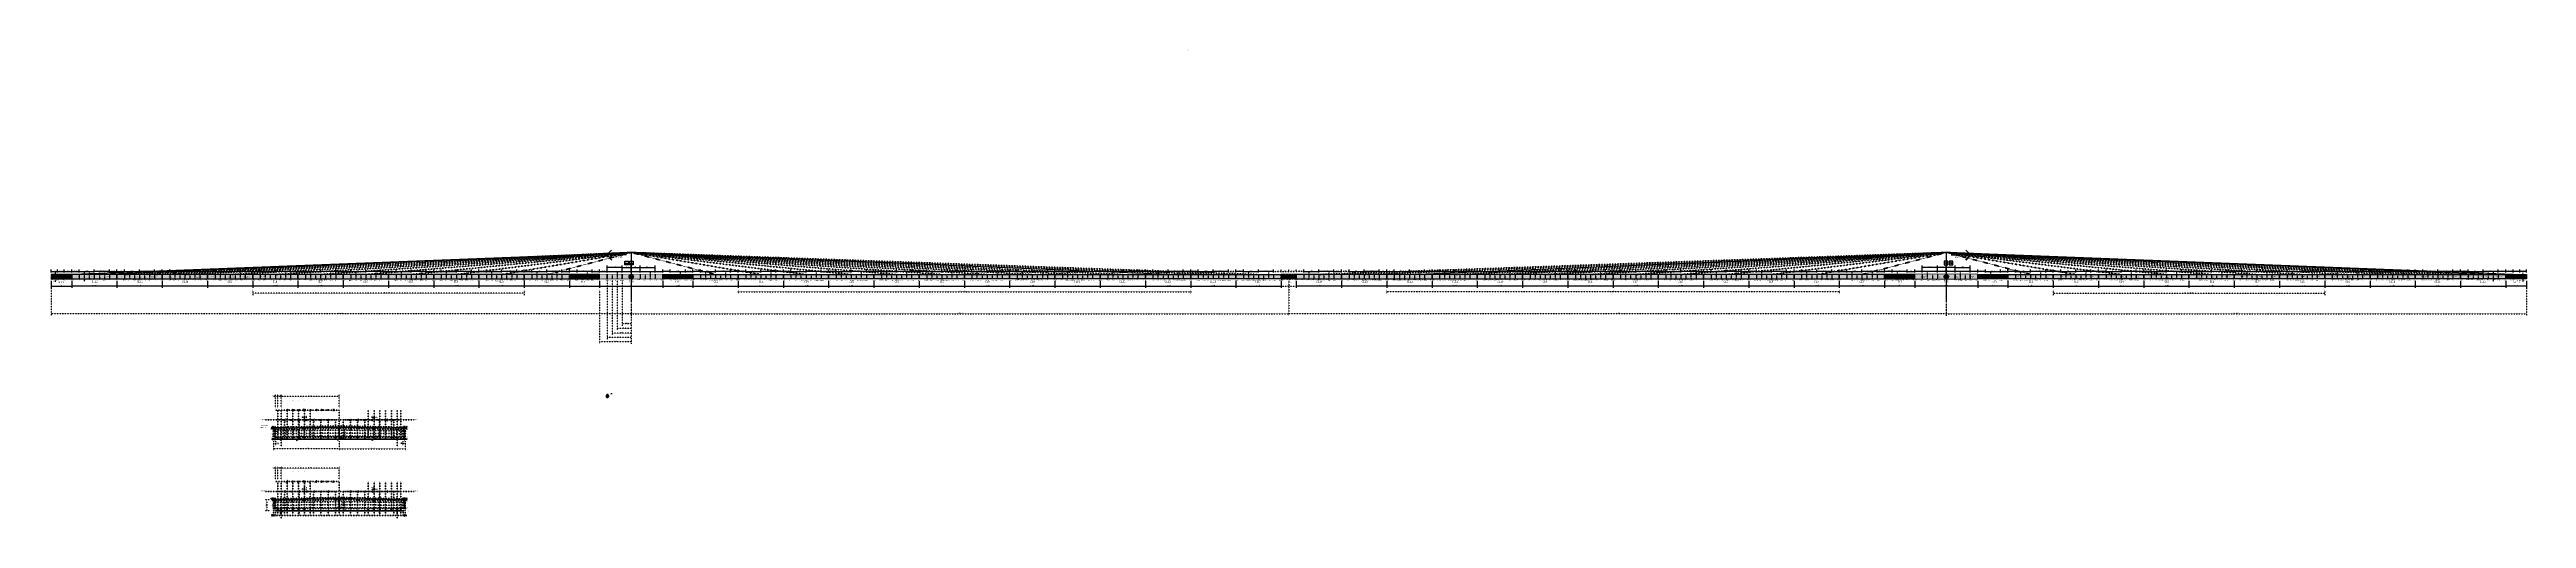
# Model space of a CAD drawing. Header units: millimetres. Extents: x -150378 to 490000, y -63094 to 58178.
import ezdxf

# ---------------------------------------------------------------- set-up
doc = ezdxf.new("R2010")
doc.units = ezdxf.units.MM
doc.set_wipeout_variables(frame=1)
doc.header["$PDMODE"] = 3
doc.header["$PDSIZE"] = 200
doc.linetypes.add('ACAD_ISO03W100', pattern=[30, 12, -18])
doc.linetypes.add('DASHDOTX2', pattern=[50.8, 25.4, -12.7, 0, -12.7])
doc.layers.add('横隔板', color=7, linetype='Continuous', lineweight=200)
doc.styles.get("Standard").update_dxf_attribs({"font": 'arial.ttf'})
doc.dimstyles.new('ISO-25', dxfattribs={"dimtxt": 300, "dimasz": 100, "dimexe": 500, "dimexo": 500, "dimtad": 1, "dimtxsty": 'Standard', "dimcen": 2.5, "dimadec": 0, "dimazin": 0, "dimtfac": 1, "dimtmove": 0, "dimatfit": 3, "dimfxl": 1, "dimarcsym": 0})
pattern_1 = [(0, (0, 0), (0, 6.985), [5.08, -1.905]), (90, (0, 0), (-6.985, 4e-16), [5.08, -1.905])]

# ---------------------------------------------------------------- blocks, each defined once
blk = doc.blocks.new('*D1')
at = {"color": 0, "lineweight": -2, "transparency": 16777216}
for p, q in [((-8150, 500), (-8150, 1299)), ((-8050, 799), (8050, 799)), ((8150, 500), (8150, 1299))]:
    blk.add_line(p, q, dxfattribs=at)
at = {"color": 0, "transparency": 16777216}
for points in [[(-8050, 816), (-8050, 782), (-8150, 799)], [(8050, 816), (8050, 782), (8150, 799)]]:
    blk.add_solid(points, dxfattribs=at)
at = {"layer": 'Defpoints', "color": 0, "transparency": 16777216}
for p in [(-8150, 0), (8150, 799), (8150, 0)]:
    blk.add_point(p, dxfattribs=at)
at = {"color": 0, "transparency": 16777216, "insert": (0, 953), "char_height": 300, "attachment_point": 5}
blk.add_mtext('16300', dxfattribs=at)
blk = doc.blocks.new('*D4')
at = {"color": 0, "lineweight": -2, "transparency": 16777216}
for p, q in [((-2300, 500), (-2300, 2327)), ((-2200, 1827), (-100, 1827)), ((0, 500), (0, 2327))]:
    blk.add_line(p, q, dxfattribs=at)
at = {"color": 0, "transparency": 16777216}
for points in [[(-2200, 1844), (-2200, 1810), (-2300, 1827)], [(-100, 1844), (-100, 1810), (0, 1827)]]:
    blk.add_solid(points, dxfattribs=at)
at = {"layer": 'Defpoints', "color": 0, "transparency": 16777216}
for p in [(-2300, 0), (0, 1827), (0, 0)]:
    blk.add_point(p, dxfattribs=at)
at = {"color": 0, "transparency": 16777216, "insert": (-1028, 1981), "char_height": 300, "attachment_point": 5}
blk.add_mtext('2300', dxfattribs=at)
blk = doc.blocks.new('*D7')
at = {"color": 0, "lineweight": -2, "transparency": 16777216}
for p, q in [((0, 500), (0, 2317)), ((100, 1817), (2200, 1817)), ((2300, 500), (2300, 2317))]:
    blk.add_line(p, q, dxfattribs=at)
at = {"color": 0, "transparency": 16777216}
for points in [[(100, 1834), (100, 1800), (0, 1817)], [(2200, 1834), (2200, 1800), (2300, 1817)]]:
    blk.add_solid(points, dxfattribs=at)
at = {"layer": 'Defpoints', "color": 0, "transparency": 16777216}
for p in [(0, 0), (2300, 1817), (2300, 0)]:
    blk.add_point(p, dxfattribs=at)
at = {"color": 0, "transparency": 16777216, "insert": (1150, 1971), "char_height": 300, "attachment_point": 5}
blk.add_mtext('2300', dxfattribs=at)
blk = doc.blocks.new('*D8')
at = {"color": 0, "lineweight": -2, "transparency": 16777216}
for p, q in [((-6200, 500), (-6200, 2344)), ((-2400, 1844), (-6100, 1844)), ((-2300, 500), (-2300, 2344))]:
    blk.add_line(p, q, dxfattribs=at)
at = {"color": 0, "transparency": 16777216}
for points in [[(-6100, 1860), (-6100, 1827), (-6200, 1844)], [(-2400, 1860), (-2400, 1827), (-2300, 1844)]]:
    blk.add_solid(points, dxfattribs=at)
at = {"layer": 'Defpoints', "color": 0, "transparency": 16777216}
for p in [(-6200, 1844), (-6200, 0), (-2300, 0)]:
    blk.add_point(p, dxfattribs=at)
at = {"color": 0, "transparency": 16777216, "insert": (-4250, 1997), "char_height": 300, "attachment_point": 5}
blk.add_mtext('3900', dxfattribs=at)
blk = doc.blocks.new('*D9')
at = {"color": 0, "lineweight": -2, "transparency": 16777216}
for p, q in [((2300, 500), (2300, 2317)), ((2400, 1817), (6100, 1817)), ((6200, 500), (6200, 2317))]:
    blk.add_line(p, q, dxfattribs=at)
at = {"color": 0, "transparency": 16777216}
for points in [[(2400, 1834), (2400, 1800), (2300, 1817)], [(6100, 1834), (6100, 1800), (6200, 1817)]]:
    blk.add_solid(points, dxfattribs=at)
at = {"layer": 'Defpoints', "color": 0, "transparency": 16777216}
for p in [(2300, 0), (6200, 1817), (6200, 0)]:
    blk.add_point(p, dxfattribs=at)
at = {"color": 0, "transparency": 16777216, "insert": (4250, 1971), "char_height": 300, "attachment_point": 5}
blk.add_mtext('3900', dxfattribs=at)
blk = doc.blocks.new('*D10')
at = {"color": 0, "lineweight": -2, "transparency": 16777216}
for p, q in [((-8150, -1620), (-8150, -3480)), ((-8050, -2980), (8050, -2980)), ((8150, -1620), (8150, -3480))]:
    blk.add_line(p, q, dxfattribs=at)
at = {"color": 0, "transparency": 16777216}
for points in [[(-8050, -2964), (-8050, -2997), (-8150, -2980)], [(8050, -2964), (8050, -2997), (8150, -2980)]]:
    blk.add_solid(points, dxfattribs=at)
at = {"layer": 'Defpoints', "color": 0, "transparency": 16777216}
for p in [(-8150, -1120), (8150, -1120), (8150, -2980)]:
    blk.add_point(p, dxfattribs=at)
at = {"color": 0, "transparency": 16777216, "insert": (0, -2827), "char_height": 300, "attachment_point": 5}
blk.add_mtext('16300', dxfattribs=at)
blk = doc.blocks.new('*D11')
at = {"color": 0, "lineweight": -2, "transparency": 16777216}
for p, q in [((-15950, -1618), (-15950, -3480)), ((-15850, -2980), (-8250, -2980)), ((-8150, -1618), (-8150, -3480))]:
    blk.add_line(p, q, dxfattribs=at)
at = {"color": 0, "transparency": 16777216}
for points in [[(-15850, -2964), (-15850, -2997), (-15950, -2980)], [(-8250, -2964), (-8250, -2997), (-8150, -2980)]]:
    blk.add_solid(points, dxfattribs=at)
at = {"layer": 'Defpoints', "color": 0, "transparency": 16777216}
for p in [(-15950, -1118), (-8150, -1118), (-8150, -2980)]:
    blk.add_point(p, dxfattribs=at)
at = {"color": 0, "transparency": 16777216, "insert": (-12050, -2827), "char_height": 300, "attachment_point": 5}
blk.add_mtext('7800', dxfattribs=at)
blk = doc.blocks.new('*D12')
at = {"color": 0, "lineweight": -2, "transparency": 16777216}
for p, q in [((-10100, 500), (-10100, 1299)), ((-10000, 799), (-8250, 799)), ((-8150, 500), (-8150, 1299))]:
    blk.add_line(p, q, dxfattribs=at)
at = {"color": 0, "transparency": 16777216}
for points in [[(-10000, 816), (-10000, 782), (-10100, 799)], [(-8250, 816), (-8250, 782), (-8150, 799)]]:
    blk.add_solid(points, dxfattribs=at)
at = {"layer": 'Defpoints', "color": 0, "transparency": 16777216}
for p in [(-10100, 0), (-8150, 799), (-8150, 0)]:
    blk.add_point(p, dxfattribs=at)
at = {"color": 0, "transparency": 16777216, "insert": (-9125, 953), "char_height": 300, "attachment_point": 5}
blk.add_mtext('1950', dxfattribs=at)
blk = doc.blocks.new('*D13')
at = {"color": 0, "lineweight": -2, "transparency": 16777216}
for p, q in [((-14000, 500), (-14000, 1299)), ((-10200, 799), (-13900, 799)), ((-10100, 500), (-10100, 1299))]:
    blk.add_line(p, q, dxfattribs=at)
at = {"color": 0, "transparency": 16777216}
for points in [[(-13900, 816), (-13900, 782), (-14000, 799)], [(-10200, 816), (-10200, 782), (-10100, 799)]]:
    blk.add_solid(points, dxfattribs=at)
at = {"layer": 'Defpoints', "color": 0, "transparency": 16777216}
for p in [(-14000, 799), (-14000, 0), (-10100, 0)]:
    blk.add_point(p, dxfattribs=at)
at = {"color": 0, "transparency": 16777216, "insert": (-12050, 953), "char_height": 300, "attachment_point": 5}
blk.add_mtext('3900', dxfattribs=at)
blk = doc.blocks.new('*D14')
at = {"color": 0, "lineweight": -2, "transparency": 16777216}
for p, q in [((-15950, 500), (-15950, 1299)), ((-14100, 799), (-15850, 799)), ((-14000, 500), (-14000, 1299))]:
    blk.add_line(p, q, dxfattribs=at)
at = {"color": 0, "transparency": 16777216}
for points in [[(-15850, 816), (-15850, 782), (-15950, 799)], [(-14100, 816), (-14100, 782), (-14000, 799)]]:
    blk.add_solid(points, dxfattribs=at)
at = {"layer": 'Defpoints', "color": 0, "transparency": 16777216}
for p in [(-15950, 799), (-15950, 0), (-14000, 0)]:
    blk.add_point(p, dxfattribs=at)
at = {"color": 0, "transparency": 16777216, "insert": (-14975, 953), "char_height": 300, "attachment_point": 5}
blk.add_mtext('1950', dxfattribs=at)
blk = doc.blocks.new('*D15')
at = {"color": 0, "lineweight": -2, "transparency": 16777216}
for p, q in [((8150, 500), (8150, 1299)), ((10000, 799), (8250, 799)), ((10100, 500), (10100, 1299))]:
    blk.add_line(p, q, dxfattribs=at)
at = {"color": 0, "transparency": 16777216}
for points in [[(8250, 816), (8250, 782), (8150, 799)], [(10000, 816), (10000, 782), (10100, 799)]]:
    blk.add_solid(points, dxfattribs=at)
at = {"layer": 'Defpoints', "color": 0, "transparency": 16777216}
for p in [(8150, 799), (8150, 0), (10100, 0)]:
    blk.add_point(p, dxfattribs=at)
at = {"color": 0, "transparency": 16777216, "insert": (9125, 953), "char_height": 300, "attachment_point": 5}
blk.add_mtext('1950', dxfattribs=at)
blk = doc.blocks.new('*D16')
at = {"color": 0, "lineweight": -2, "transparency": 16777216}
for p, q in [((10100, 500), (10100, 1299)), ((10200, 799), (13900, 799)), ((14000, 500), (14000, 1299))]:
    blk.add_line(p, q, dxfattribs=at)
at = {"color": 0, "transparency": 16777216}
for points in [[(10200, 816), (10200, 782), (10100, 799)], [(13900, 816), (13900, 782), (14000, 799)]]:
    blk.add_solid(points, dxfattribs=at)
at = {"layer": 'Defpoints', "color": 0, "transparency": 16777216}
for p in [(14000, 799), (14000, 0), (10100, 0)]:
    blk.add_point(p, dxfattribs=at)
at = {"color": 0, "transparency": 16777216, "insert": (12050, 953), "char_height": 300, "attachment_point": 5}
blk.add_mtext('3900', dxfattribs=at)
blk = doc.blocks.new('*D17')
at = {"color": 0, "lineweight": -2, "transparency": 16777216}
for p, q in [((14000, 500), (14000, 1299)), ((14100, 799), (15850, 799)), ((15950, 500), (15950, 1299))]:
    blk.add_line(p, q, dxfattribs=at)
at = {"color": 0, "transparency": 16777216}
for points in [[(14100, 816), (14100, 782), (14000, 799)], [(15850, 816), (15850, 782), (15950, 799)]]:
    blk.add_solid(points, dxfattribs=at)
at = {"layer": 'Defpoints', "color": 0, "transparency": 16777216}
for p in [(15950, 799), (14000, 0), (15950, 0)]:
    blk.add_point(p, dxfattribs=at)
at = {"color": 0, "transparency": 16777216, "insert": (14975, 953), "char_height": 300, "attachment_point": 5}
blk.add_mtext('1950', dxfattribs=at)
blk = doc.blocks.new('*D18')
at = {"color": 0, "lineweight": -2, "transparency": 16777216}
for p, q in [((8150, -1620), (8150, -3480)), ((8250, -2980), (15850, -2980)), ((15950, -1620), (15950, -3480))]:
    blk.add_line(p, q, dxfattribs=at)
at = {"color": 0, "transparency": 16777216}
for points in [[(8250, -2964), (8250, -2997), (8150, -2980)], [(15850, -2964), (15850, -2997), (15950, -2980)]]:
    blk.add_solid(points, dxfattribs=at)
at = {"layer": 'Defpoints', "color": 0, "transparency": 16777216}
for p in [(8150, -1120), (15950, -1120), (15950, -2980)]:
    blk.add_point(p, dxfattribs=at)
at = {"color": 0, "transparency": 16777216, "insert": (12050, -2827), "char_height": 300, "attachment_point": 5}
blk.add_mtext('7800', dxfattribs=at)
blk = doc.blocks.new('*D19')
at = {"color": 0, "lineweight": -2, "transparency": 16777216}
for p, q in [((-27650, -1619), (-27650, -3480)), ((-16050, -2980), (-27550, -2980)), ((-15950, -1619), (-15950, -3480))]:
    blk.add_line(p, q, dxfattribs=at)
at = {"color": 0, "transparency": 16777216}
for points in [[(-27550, -2964), (-27550, -2997), (-27650, -2980)], [(-16050, -2964), (-16050, -2997), (-15950, -2980)]]:
    blk.add_solid(points, dxfattribs=at)
at = {"layer": 'Defpoints', "color": 0, "transparency": 16777216}
for p in [(-27650, -1119), (-27650, -2980), (-15950, -1119)]:
    blk.add_point(p, dxfattribs=at)
at = {"color": 0, "transparency": 16777216, "insert": (-21800, -2827), "char_height": 300, "attachment_point": 5}
blk.add_mtext('11700', dxfattribs=at)
blk = doc.blocks.new('*D20')
at = {"color": 0, "lineweight": -2, "transparency": 16777216}
for p, q in [((-25700, 500), (-25700, 1299)), ((-25600, 799), (-21900, 799)), ((-21800, 500), (-21800, 1299))]:
    blk.add_line(p, q, dxfattribs=at)
at = {"color": 0, "transparency": 16777216}
for points in [[(-25600, 816), (-25600, 782), (-25700, 799)], [(-21900, 816), (-21900, 782), (-21800, 799)]]:
    blk.add_solid(points, dxfattribs=at)
at = {"layer": 'Defpoints', "color": 0, "transparency": 16777216}
for p in [(-25700, 0), (-21800, 799), (-21800, 0)]:
    blk.add_point(p, dxfattribs=at)
at = {"color": 0, "transparency": 16777216, "insert": (-23750, 953), "char_height": 300, "attachment_point": 5}
blk.add_mtext('3900', dxfattribs=at)
blk = doc.blocks.new('*D21')
at = {"color": 0, "lineweight": -2, "transparency": 16777216}
for p, q in [((-17900, 500), (-17900, 1299)), ((-17800, 799), (-16050, 799)), ((-15950, 500), (-15950, 1299))]:
    blk.add_line(p, q, dxfattribs=at)
at = {"color": 0, "transparency": 16777216}
for points in [[(-17800, 816), (-17800, 782), (-17900, 799)], [(-16050, 816), (-16050, 782), (-15950, 799)]]:
    blk.add_solid(points, dxfattribs=at)
at = {"layer": 'Defpoints', "color": 0, "transparency": 16777216}
for p in [(-17900, 0), (-15950, 799), (-15950, 0)]:
    blk.add_point(p, dxfattribs=at)
at = {"color": 0, "transparency": 16777216, "insert": (-16925, 953), "char_height": 300, "attachment_point": 5}
blk.add_mtext('1950', dxfattribs=at)
blk = doc.blocks.new('*D22')
at = {"color": 0, "lineweight": -2, "transparency": 16777216}
for p, q in [((-21800, 500), (-21800, 1299)), ((-18000, 799), (-21700, 799)), ((-17900, 500), (-17900, 1299))]:
    blk.add_line(p, q, dxfattribs=at)
at = {"color": 0, "transparency": 16777216}
for points in [[(-21700, 816), (-21700, 782), (-21800, 799)], [(-18000, 816), (-18000, 782), (-17900, 799)]]:
    blk.add_solid(points, dxfattribs=at)
at = {"layer": 'Defpoints', "color": 0, "transparency": 16777216}
for p in [(-21800, 799), (-21800, 0), (-17900, 0)]:
    blk.add_point(p, dxfattribs=at)
at = {"color": 0, "transparency": 16777216, "insert": (-19850, 953), "char_height": 300, "attachment_point": 5}
blk.add_mtext('3900', dxfattribs=at)
blk = doc.blocks.new('*D23')
at = {"color": 0, "lineweight": -2, "transparency": 16777216}
for p, q in [((-27650, 500), (-27650, 1299)), ((-27550, 799), (-25800, 799)), ((-25700, 500), (-25700, 1299))]:
    blk.add_line(p, q, dxfattribs=at)
at = {"color": 0, "transparency": 16777216}
for points in [[(-27550, 816), (-27550, 782), (-27650, 799)], [(-25800, 816), (-25800, 782), (-25700, 799)]]:
    blk.add_solid(points, dxfattribs=at)
at = {"layer": 'Defpoints', "color": 0, "transparency": 16777216}
for p in [(-27650, 0), (-25700, 799), (-25700, 0)]:
    blk.add_point(p, dxfattribs=at)
at = {"color": 0, "transparency": 16777216, "insert": (-26675, 953), "char_height": 300, "attachment_point": 5}
blk.add_mtext('1950', dxfattribs=at)
blk = doc.blocks.new('*D26')
at = {"color": 0, "lineweight": -2, "transparency": 16777216}
for p, q in [((15950, -1619), (15950, -3480)), ((16050, -2980), (27550, -2980)), ((27650, -1619), (27650, -3480))]:
    blk.add_line(p, q, dxfattribs=at)
at = {"color": 0, "transparency": 16777216}
for points in [[(16050, -2964), (16050, -2997), (15950, -2980)], [(27550, -2964), (27550, -2997), (27650, -2980)]]:
    blk.add_solid(points, dxfattribs=at)
at = {"layer": 'Defpoints', "color": 0, "transparency": 16777216}
for p in [(15950, -1119), (27650, -1119), (27650, -2980)]:
    blk.add_point(p, dxfattribs=at)
at = {"color": 0, "transparency": 16777216, "insert": (21800, -2827), "char_height": 300, "attachment_point": 5}
blk.add_mtext('11700', dxfattribs=at)
blk = doc.blocks.new('*D27')
at = {"color": 0, "lineweight": -2, "transparency": 16777216}
for p, q in [((21800, 500), (21800, 1299)), ((25600, 799), (21900, 799)), ((25700, 500), (25700, 1299))]:
    blk.add_line(p, q, dxfattribs=at)
at = {"color": 0, "transparency": 16777216}
for points in [[(21900, 816), (21900, 782), (21800, 799)], [(25600, 816), (25600, 782), (25700, 799)]]:
    blk.add_solid(points, dxfattribs=at)
at = {"layer": 'Defpoints', "color": 0, "transparency": 16777216}
for p in [(21800, 799), (21800, 0), (25700, 0)]:
    blk.add_point(p, dxfattribs=at)
at = {"color": 0, "transparency": 16777216, "insert": (23750, 953), "char_height": 300, "attachment_point": 5}
blk.add_mtext('3900', dxfattribs=at)
blk = doc.blocks.new('*D28')
at = {"color": 0, "lineweight": -2, "transparency": 16777216}
for p, q in [((15950, 500), (15950, 1299)), ((17800, 799), (16050, 799)), ((17900, 500), (17900, 1299))]:
    blk.add_line(p, q, dxfattribs=at)
at = {"color": 0, "transparency": 16777216}
for points in [[(16050, 816), (16050, 782), (15950, 799)], [(17800, 816), (17800, 782), (17900, 799)]]:
    blk.add_solid(points, dxfattribs=at)
at = {"layer": 'Defpoints', "color": 0, "transparency": 16777216}
for p in [(15950, 799), (15950, 0), (17900, 0)]:
    blk.add_point(p, dxfattribs=at)
at = {"color": 0, "transparency": 16777216, "insert": (16925, 953), "char_height": 300, "attachment_point": 5}
blk.add_mtext('1950', dxfattribs=at)
blk = doc.blocks.new('*D24')
at = {"color": 0, "lineweight": -2, "transparency": 16777216}
for p, q in [((17900, 500), (17900, 1299)), ((18000, 799), (21700, 799)), ((21800, 500), (21800, 1299))]:
    blk.add_line(p, q, dxfattribs=at)
at = {"color": 0, "transparency": 16777216}
for points in [[(18000, 816), (18000, 782), (17900, 799)], [(21700, 816), (21700, 782), (21800, 799)]]:
    blk.add_solid(points, dxfattribs=at)
at = {"layer": 'Defpoints', "color": 0, "transparency": 16777216}
for p in [(21800, 799), (17900, 0), (21800, 0)]:
    blk.add_point(p, dxfattribs=at)
at = {"color": 0, "transparency": 16777216, "insert": (19850, 953), "char_height": 300, "attachment_point": 5}
blk.add_mtext('3900', dxfattribs=at)
blk = doc.blocks.new('*D25')
at = {"color": 0, "lineweight": -2, "transparency": 16777216}
for p, q in [((25700, 500), (25700, 1299)), ((27550, 799), (25800, 799)), ((27650, 500), (27650, 1299))]:
    blk.add_line(p, q, dxfattribs=at)
at = {"color": 0, "transparency": 16777216}
for points in [[(25800, 816), (25800, 782), (25700, 799)], [(27550, 816), (27550, 782), (27650, 799)]]:
    blk.add_solid(points, dxfattribs=at)
at = {"layer": 'Defpoints', "color": 0, "transparency": 16777216}
for p in [(25700, 799), (25700, 0), (27650, 0)]:
    blk.add_point(p, dxfattribs=at)
at = {"color": 0, "transparency": 16777216, "insert": (26675, 953), "char_height": 300, "attachment_point": 5}
blk.add_mtext('1950', dxfattribs=at)
blk = doc.blocks.new('*D31')
at = {"color": 0, "lineweight": -2, "transparency": 16777216}
for p, q in [((-39350, -1619), (-39350, -3480)), ((-27750, -2980), (-39250, -2980)), ((-27650, -1619), (-27650, -3480))]:
    blk.add_line(p, q, dxfattribs=at)
at = {"color": 0, "transparency": 16777216}
for points in [[(-39250, -2964), (-39250, -2997), (-39350, -2980)], [(-27750, -2964), (-27750, -2997), (-27650, -2980)]]:
    blk.add_solid(points, dxfattribs=at)
at = {"layer": 'Defpoints', "color": 0, "transparency": 16777216}
for p in [(-39350, -1119), (-39350, -2980), (-27650, -1119)]:
    blk.add_point(p, dxfattribs=at)
at = {"color": 0, "transparency": 16777216, "insert": (-33500, -2827), "char_height": 300, "attachment_point": 5}
blk.add_mtext('11700', dxfattribs=at)
blk = doc.blocks.new('*D32')
at = {"color": 0, "lineweight": -2, "transparency": 16777216}
for p, q in [((-37400, 500), (-37400, 1299)), ((-37300, 799), (-33600, 799)), ((-33500, 500), (-33500, 1299))]:
    blk.add_line(p, q, dxfattribs=at)
at = {"color": 0, "transparency": 16777216}
for points in [[(-37300, 816), (-37300, 782), (-37400, 799)], [(-33600, 816), (-33600, 782), (-33500, 799)]]:
    blk.add_solid(points, dxfattribs=at)
at = {"layer": 'Defpoints', "color": 0, "transparency": 16777216}
for p in [(-37400, 0), (-33500, 799), (-33500, 0)]:
    blk.add_point(p, dxfattribs=at)
at = {"color": 0, "transparency": 16777216, "insert": (-35450, 953), "char_height": 300, "attachment_point": 5}
blk.add_mtext('3900', dxfattribs=at)
blk = doc.blocks.new('*D33')
at = {"color": 0, "lineweight": -2, "transparency": 16777216}
for p, q in [((-29600, 500), (-29600, 1299)), ((-29500, 799), (-27750, 799)), ((-27650, 500), (-27650, 1299))]:
    blk.add_line(p, q, dxfattribs=at)
at = {"color": 0, "transparency": 16777216}
for points in [[(-29500, 816), (-29500, 782), (-29600, 799)], [(-27750, 816), (-27750, 782), (-27650, 799)]]:
    blk.add_solid(points, dxfattribs=at)
at = {"layer": 'Defpoints', "color": 0, "transparency": 16777216}
for p in [(-29600, 0), (-27650, 799), (-27650, 0)]:
    blk.add_point(p, dxfattribs=at)
at = {"color": 0, "transparency": 16777216, "insert": (-28625, 953), "char_height": 300, "attachment_point": 5}
blk.add_mtext('1950', dxfattribs=at)
blk = doc.blocks.new('*D29')
at = {"color": 0, "lineweight": -2, "transparency": 16777216}
for p, q in [((-33500, 500), (-33500, 1299)), ((-29700, 799), (-33400, 799)), ((-29600, 500), (-29600, 1299))]:
    blk.add_line(p, q, dxfattribs=at)
at = {"color": 0, "transparency": 16777216}
for points in [[(-33400, 816), (-33400, 782), (-33500, 799)], [(-29700, 816), (-29700, 782), (-29600, 799)]]:
    blk.add_solid(points, dxfattribs=at)
at = {"layer": 'Defpoints', "color": 0, "transparency": 16777216}
for p in [(-33500, 799), (-33500, 0), (-29600, 0)]:
    blk.add_point(p, dxfattribs=at)
at = {"color": 0, "transparency": 16777216, "insert": (-31550, 953), "char_height": 300, "attachment_point": 5}
blk.add_mtext('3900', dxfattribs=at)
blk = doc.blocks.new('*D30')
at = {"color": 0, "lineweight": -2, "transparency": 16777216}
for p, q in [((-39350, 500), (-39350, 1299)), ((-39250, 799), (-37500, 799)), ((-37400, 500), (-37400, 1299))]:
    blk.add_line(p, q, dxfattribs=at)
at = {"color": 0, "transparency": 16777216}
for points in [[(-39250, 816), (-39250, 782), (-39350, 799)], [(-37500, 816), (-37500, 782), (-37400, 799)]]:
    blk.add_solid(points, dxfattribs=at)
at = {"layer": 'Defpoints', "color": 0, "transparency": 16777216}
for p in [(-39350, 0), (-37400, 799), (-37400, 0)]:
    blk.add_point(p, dxfattribs=at)
at = {"color": 0, "transparency": 16777216, "insert": (-38375, 953), "char_height": 300, "attachment_point": 5}
blk.add_mtext('1950', dxfattribs=at)
blk = doc.blocks.new('*D34')
at = {"color": 0, "lineweight": -2, "transparency": 16777216}
for p, q in [((-51050, -1619), (-51050, -3480)), ((-39450, -2980), (-50950, -2980)), ((-39350, -1619), (-39350, -3480))]:
    blk.add_line(p, q, dxfattribs=at)
at = {"color": 0, "transparency": 16777216}
for points in [[(-50950, -2964), (-50950, -2997), (-51050, -2980)], [(-39450, -2964), (-39450, -2997), (-39350, -2980)]]:
    blk.add_solid(points, dxfattribs=at)
at = {"layer": 'Defpoints', "color": 0, "transparency": 16777216}
for p in [(-51050, -1119), (-51050, -2980), (-39350, -1119)]:
    blk.add_point(p, dxfattribs=at)
at = {"color": 0, "transparency": 16777216, "insert": (-45200, -2827), "char_height": 300, "attachment_point": 5}
blk.add_mtext('11700', dxfattribs=at)
blk = doc.blocks.new('*D35')
at = {"color": 0, "lineweight": -2, "transparency": 16777216}
for p, q in [((-49100, 500), (-49100, 1299)), ((-49000, 799), (-45300, 799)), ((-45200, 500), (-45200, 1299))]:
    blk.add_line(p, q, dxfattribs=at)
at = {"color": 0, "transparency": 16777216}
for points in [[(-49000, 816), (-49000, 782), (-49100, 799)], [(-45300, 816), (-45300, 782), (-45200, 799)]]:
    blk.add_solid(points, dxfattribs=at)
at = {"layer": 'Defpoints', "color": 0, "transparency": 16777216}
for p in [(-49100, 0), (-45200, 799), (-45200, 0)]:
    blk.add_point(p, dxfattribs=at)
at = {"color": 0, "transparency": 16777216, "insert": (-47150, 953), "char_height": 300, "attachment_point": 5}
blk.add_mtext('3900', dxfattribs=at)
blk = doc.blocks.new('*D36')
at = {"color": 0, "lineweight": -2, "transparency": 16777216}
for p, q in [((-41300, 500), (-41300, 1299)), ((-41200, 799), (-39450, 799)), ((-39350, 500), (-39350, 1299))]:
    blk.add_line(p, q, dxfattribs=at)
at = {"color": 0, "transparency": 16777216}
for points in [[(-41200, 816), (-41200, 782), (-41300, 799)], [(-39450, 816), (-39450, 782), (-39350, 799)]]:
    blk.add_solid(points, dxfattribs=at)
at = {"layer": 'Defpoints', "color": 0, "transparency": 16777216}
for p in [(-41300, 0), (-39350, 799), (-39350, 0)]:
    blk.add_point(p, dxfattribs=at)
at = {"color": 0, "transparency": 16777216, "insert": (-40325, 953), "char_height": 300, "attachment_point": 5}
blk.add_mtext('1950', dxfattribs=at)
blk = doc.blocks.new('*D37')
at = {"color": 0, "lineweight": -2, "transparency": 16777216}
for p, q in [((-45200, 500), (-45200, 1299)), ((-41400, 799), (-45100, 799)), ((-41300, 500), (-41300, 1299))]:
    blk.add_line(p, q, dxfattribs=at)
at = {"color": 0, "transparency": 16777216}
for points in [[(-45100, 816), (-45100, 782), (-45200, 799)], [(-41400, 816), (-41400, 782), (-41300, 799)]]:
    blk.add_solid(points, dxfattribs=at)
at = {"layer": 'Defpoints', "color": 0, "transparency": 16777216}
for p in [(-45200, 799), (-45200, 0), (-41300, 0)]:
    blk.add_point(p, dxfattribs=at)
at = {"color": 0, "transparency": 16777216, "insert": (-43250, 953), "char_height": 300, "attachment_point": 5}
blk.add_mtext('3900', dxfattribs=at)
blk = doc.blocks.new('*D38')
at = {"color": 0, "lineweight": -2, "transparency": 16777216}
for p, q in [((-51050, 500), (-51050, 1299)), ((-50950, 799), (-49200, 799)), ((-49100, 500), (-49100, 1299))]:
    blk.add_line(p, q, dxfattribs=at)
at = {"color": 0, "transparency": 16777216}
for points in [[(-50950, 816), (-50950, 782), (-51050, 799)], [(-49200, 816), (-49200, 782), (-49100, 799)]]:
    blk.add_solid(points, dxfattribs=at)
at = {"layer": 'Defpoints', "color": 0, "transparency": 16777216}
for p in [(-51050, 0), (-49100, 799), (-49100, 0)]:
    blk.add_point(p, dxfattribs=at)
at = {"color": 0, "transparency": 16777216, "insert": (-50075, 953), "char_height": 300, "attachment_point": 5}
blk.add_mtext('1950', dxfattribs=at)
blk = doc.blocks.new('*D39')
at = {"color": 0, "lineweight": -2, "transparency": 16777216}
for p, q in [((-62750, -1619), (-62750, -3480)), ((-51150, -2980), (-62650, -2980)), ((-51050, -1619), (-51050, -3480))]:
    blk.add_line(p, q, dxfattribs=at)
at = {"color": 0, "transparency": 16777216}
for points in [[(-62650, -2964), (-62650, -2997), (-62750, -2980)], [(-51150, -2964), (-51150, -2997), (-51050, -2980)]]:
    blk.add_solid(points, dxfattribs=at)
at = {"layer": 'Defpoints', "color": 0, "transparency": 16777216}
for p in [(-62750, -1119), (-62750, -2980), (-51050, -1119)]:
    blk.add_point(p, dxfattribs=at)
at = {"color": 0, "transparency": 16777216, "insert": (-56900, -2827), "char_height": 300, "attachment_point": 5}
blk.add_mtext('11700', dxfattribs=at)
blk = doc.blocks.new('*D40')
at = {"color": 0, "lineweight": -2, "transparency": 16777216}
for p, q in [((-60800, 500), (-60800, 1299)), ((-60700, 799), (-57000, 799)), ((-56900, 500), (-56900, 1299))]:
    blk.add_line(p, q, dxfattribs=at)
at = {"color": 0, "transparency": 16777216}
for points in [[(-60700, 816), (-60700, 782), (-60800, 799)], [(-57000, 816), (-57000, 782), (-56900, 799)]]:
    blk.add_solid(points, dxfattribs=at)
at = {"layer": 'Defpoints', "color": 0, "transparency": 16777216}
for p in [(-60800, 0), (-56900, 799), (-56900, 0)]:
    blk.add_point(p, dxfattribs=at)
at = {"color": 0, "transparency": 16777216, "insert": (-58850, 953), "char_height": 300, "attachment_point": 5}
blk.add_mtext('3900', dxfattribs=at)
blk = doc.blocks.new('*D41')
at = {"color": 0, "lineweight": -2, "transparency": 16777216}
for p, q in [((-53000, 500), (-53000, 1299)), ((-52900, 799), (-51150, 799)), ((-51050, 500), (-51050, 1299))]:
    blk.add_line(p, q, dxfattribs=at)
at = {"color": 0, "transparency": 16777216}
for points in [[(-52900, 816), (-52900, 782), (-53000, 799)], [(-51150, 816), (-51150, 782), (-51050, 799)]]:
    blk.add_solid(points, dxfattribs=at)
at = {"layer": 'Defpoints', "color": 0, "transparency": 16777216}
for p in [(-53000, 0), (-51050, 799), (-51050, 0)]:
    blk.add_point(p, dxfattribs=at)
at = {"color": 0, "transparency": 16777216, "insert": (-52025, 953), "char_height": 300, "attachment_point": 5}
blk.add_mtext('1950', dxfattribs=at)
blk = doc.blocks.new('*D42')
at = {"color": 0, "lineweight": -2, "transparency": 16777216}
for p, q in [((-56900, 500), (-56900, 1299)), ((-53100, 799), (-56800, 799)), ((-53000, 500), (-53000, 1299))]:
    blk.add_line(p, q, dxfattribs=at)
at = {"color": 0, "transparency": 16777216}
for points in [[(-56800, 816), (-56800, 782), (-56900, 799)], [(-53100, 816), (-53100, 782), (-53000, 799)]]:
    blk.add_solid(points, dxfattribs=at)
at = {"layer": 'Defpoints', "color": 0, "transparency": 16777216}
for p in [(-56900, 799), (-56900, 0), (-53000, 0)]:
    blk.add_point(p, dxfattribs=at)
at = {"color": 0, "transparency": 16777216, "insert": (-54950, 953), "char_height": 300, "attachment_point": 5}
blk.add_mtext('3900', dxfattribs=at)
blk = doc.blocks.new('*D43')
at = {"color": 0, "lineweight": -2, "transparency": 16777216}
for p, q in [((-62750, 500), (-62750, 1299)), ((-62650, 799), (-60900, 799)), ((-60800, 500), (-60800, 1299))]:
    blk.add_line(p, q, dxfattribs=at)
at = {"color": 0, "transparency": 16777216}
for points in [[(-62650, 816), (-62650, 782), (-62750, 799)], [(-60900, 816), (-60900, 782), (-60800, 799)]]:
    blk.add_solid(points, dxfattribs=at)
at = {"layer": 'Defpoints', "color": 0, "transparency": 16777216}
for p in [(-62750, 0), (-60800, 799), (-60800, 0)]:
    blk.add_point(p, dxfattribs=at)
at = {"color": 0, "transparency": 16777216, "insert": (-61775, 953), "char_height": 300, "attachment_point": 5}
blk.add_mtext('1950', dxfattribs=at)
blk = doc.blocks.new('*D44')
at = {"color": 0, "lineweight": -2, "transparency": 16777216}
for p, q in [((-74450, -1619), (-74450, -3480)), ((-62850, -2980), (-74350, -2980)), ((-62750, -1619), (-62750, -3480))]:
    blk.add_line(p, q, dxfattribs=at)
at = {"color": 0, "transparency": 16777216}
for points in [[(-74350, -2964), (-74350, -2997), (-74450, -2980)], [(-62850, -2964), (-62850, -2997), (-62750, -2980)]]:
    blk.add_solid(points, dxfattribs=at)
at = {"layer": 'Defpoints', "color": 0, "transparency": 16777216}
for p in [(-74450, -1119), (-74450, -2980), (-62750, -1119)]:
    blk.add_point(p, dxfattribs=at)
at = {"color": 0, "transparency": 16777216, "insert": (-68600, -2827), "char_height": 300, "attachment_point": 5}
blk.add_mtext('11700', dxfattribs=at)
blk = doc.blocks.new('*D45')
at = {"color": 0, "lineweight": -2, "transparency": 16777216}
for p, q in [((-72500, 500), (-72500, 1299)), ((-72400, 799), (-68700, 799)), ((-68600, 500), (-68600, 1299))]:
    blk.add_line(p, q, dxfattribs=at)
at = {"color": 0, "transparency": 16777216}
for points in [[(-72400, 816), (-72400, 782), (-72500, 799)], [(-68700, 816), (-68700, 782), (-68600, 799)]]:
    blk.add_solid(points, dxfattribs=at)
at = {"layer": 'Defpoints', "color": 0, "transparency": 16777216}
for p in [(-72500, 0), (-68600, 799), (-68600, 0)]:
    blk.add_point(p, dxfattribs=at)
at = {"color": 0, "transparency": 16777216, "insert": (-70550, 953), "char_height": 300, "attachment_point": 5}
blk.add_mtext('3900', dxfattribs=at)
blk = doc.blocks.new('*D46')
at = {"color": 0, "lineweight": -2, "transparency": 16777216}
for p, q in [((-64700, 500), (-64700, 1299)), ((-64600, 799), (-62850, 799)), ((-62750, 500), (-62750, 1299))]:
    blk.add_line(p, q, dxfattribs=at)
at = {"color": 0, "transparency": 16777216}
for points in [[(-64600, 816), (-64600, 782), (-64700, 799)], [(-62850, 816), (-62850, 782), (-62750, 799)]]:
    blk.add_solid(points, dxfattribs=at)
at = {"layer": 'Defpoints', "color": 0, "transparency": 16777216}
for p in [(-64700, 0), (-62750, 799), (-62750, 0)]:
    blk.add_point(p, dxfattribs=at)
at = {"color": 0, "transparency": 16777216, "insert": (-63725, 953), "char_height": 300, "attachment_point": 5}
blk.add_mtext('1950', dxfattribs=at)
blk = doc.blocks.new('*D47')
at = {"color": 0, "lineweight": -2, "transparency": 16777216}
for p, q in [((-68600, 500), (-68600, 1299)), ((-64800, 799), (-68500, 799)), ((-64700, 500), (-64700, 1299))]:
    blk.add_line(p, q, dxfattribs=at)
at = {"color": 0, "transparency": 16777216}
for points in [[(-68500, 816), (-68500, 782), (-68600, 799)], [(-64800, 816), (-64800, 782), (-64700, 799)]]:
    blk.add_solid(points, dxfattribs=at)
at = {"layer": 'Defpoints', "color": 0, "transparency": 16777216}
for p in [(-68600, 799), (-68600, 0), (-64700, 0)]:
    blk.add_point(p, dxfattribs=at)
at = {"color": 0, "transparency": 16777216, "insert": (-66650, 953), "char_height": 300, "attachment_point": 5}
blk.add_mtext('3900', dxfattribs=at)
blk = doc.blocks.new('*D48')
at = {"color": 0, "lineweight": -2, "transparency": 16777216}
for p, q in [((-74450, 500), (-74450, 1299)), ((-74350, 799), (-72600, 799)), ((-72500, 500), (-72500, 1299))]:
    blk.add_line(p, q, dxfattribs=at)
at = {"color": 0, "transparency": 16777216}
for points in [[(-74350, 816), (-74350, 782), (-74450, 799)], [(-72600, 816), (-72600, 782), (-72500, 799)]]:
    blk.add_solid(points, dxfattribs=at)
at = {"layer": 'Defpoints', "color": 0, "transparency": 16777216}
for p in [(-74450, 0), (-72500, 799), (-72500, 0)]:
    blk.add_point(p, dxfattribs=at)
at = {"color": 0, "transparency": 16777216, "insert": (-73475, 953), "char_height": 300, "attachment_point": 5}
blk.add_mtext('1950', dxfattribs=at)
blk = doc.blocks.new('*D49')
at = {"color": 0, "lineweight": -2, "transparency": 16777216}
for p, q in [((-86150, -1619), (-86150, -3480)), ((-74550, -2980), (-86050, -2980)), ((-74450, -1619), (-74450, -3480))]:
    blk.add_line(p, q, dxfattribs=at)
at = {"color": 0, "transparency": 16777216}
for points in [[(-86050, -2964), (-86050, -2997), (-86150, -2980)], [(-74550, -2964), (-74550, -2997), (-74450, -2980)]]:
    blk.add_solid(points, dxfattribs=at)
at = {"layer": 'Defpoints', "color": 0, "transparency": 16777216}
for p in [(-86150, -1119), (-86150, -2980), (-74450, -1119)]:
    blk.add_point(p, dxfattribs=at)
at = {"color": 0, "transparency": 16777216, "insert": (-80300, -2827), "char_height": 300, "attachment_point": 5}
blk.add_mtext('11700', dxfattribs=at)
blk = doc.blocks.new('*D50')
at = {"color": 0, "lineweight": -2, "transparency": 16777216}
for p, q in [((-84200, 500), (-84200, 1299)), ((-84100, 799), (-80400, 799)), ((-80300, 500), (-80300, 1299))]:
    blk.add_line(p, q, dxfattribs=at)
at = {"color": 0, "transparency": 16777216}
for points in [[(-84100, 816), (-84100, 782), (-84200, 799)], [(-80400, 816), (-80400, 782), (-80300, 799)]]:
    blk.add_solid(points, dxfattribs=at)
at = {"layer": 'Defpoints', "color": 0, "transparency": 16777216}
for p in [(-84200, 0), (-80300, 799), (-80300, 0)]:
    blk.add_point(p, dxfattribs=at)
at = {"color": 0, "transparency": 16777216, "insert": (-82250, 953), "char_height": 300, "attachment_point": 5}
blk.add_mtext('3900', dxfattribs=at)
blk = doc.blocks.new('*D51')
at = {"color": 0, "lineweight": -2, "transparency": 16777216}
for p, q in [((-76400, 500), (-76400, 1299)), ((-76300, 799), (-74550, 799)), ((-74450, 500), (-74450, 1299))]:
    blk.add_line(p, q, dxfattribs=at)
at = {"color": 0, "transparency": 16777216}
for points in [[(-76300, 816), (-76300, 782), (-76400, 799)], [(-74550, 816), (-74550, 782), (-74450, 799)]]:
    blk.add_solid(points, dxfattribs=at)
at = {"layer": 'Defpoints', "color": 0, "transparency": 16777216}
for p in [(-76400, 0), (-74450, 799), (-74450, 0)]:
    blk.add_point(p, dxfattribs=at)
at = {"color": 0, "transparency": 16777216, "insert": (-75425, 953), "char_height": 300, "attachment_point": 5}
blk.add_mtext('1950', dxfattribs=at)
blk = doc.blocks.new('*D52')
at = {"color": 0, "lineweight": -2, "transparency": 16777216}
for p, q in [((-80300, 500), (-80300, 1299)), ((-76500, 799), (-80200, 799)), ((-76400, 500), (-76400, 1299))]:
    blk.add_line(p, q, dxfattribs=at)
at = {"color": 0, "transparency": 16777216}
for points in [[(-80200, 816), (-80200, 782), (-80300, 799)], [(-76500, 816), (-76500, 782), (-76400, 799)]]:
    blk.add_solid(points, dxfattribs=at)
at = {"layer": 'Defpoints', "color": 0, "transparency": 16777216}
for p in [(-80300, 799), (-80300, 0), (-76400, 0)]:
    blk.add_point(p, dxfattribs=at)
at = {"color": 0, "transparency": 16777216, "insert": (-78350, 953), "char_height": 300, "attachment_point": 5}
blk.add_mtext('3900', dxfattribs=at)
blk = doc.blocks.new('*D53')
at = {"color": 0, "lineweight": -2, "transparency": 16777216}
for p, q in [((-86150, 500), (-86150, 1299)), ((-86050, 799), (-84300, 799)), ((-84200, 500), (-84200, 1299))]:
    blk.add_line(p, q, dxfattribs=at)
at = {"color": 0, "transparency": 16777216}
for points in [[(-86050, 816), (-86050, 782), (-86150, 799)], [(-84300, 816), (-84300, 782), (-84200, 799)]]:
    blk.add_solid(points, dxfattribs=at)
at = {"layer": 'Defpoints', "color": 0, "transparency": 16777216}
for p in [(-86150, 0), (-84200, 799), (-84200, 0)]:
    blk.add_point(p, dxfattribs=at)
at = {"color": 0, "transparency": 16777216, "insert": (-85175, 953), "char_height": 300, "attachment_point": 5}
blk.add_mtext('1950', dxfattribs=at)
blk = doc.blocks.new('*D54')
at = {"color": 0, "lineweight": -2, "transparency": 16777216}
for p, q in [((-97850, -1619), (-97850, -3480)), ((-86250, -2980), (-97750, -2980)), ((-86150, -1619), (-86150, -3480))]:
    blk.add_line(p, q, dxfattribs=at)
at = {"color": 0, "transparency": 16777216}
for points in [[(-97750, -2964), (-97750, -2997), (-97850, -2980)], [(-86250, -2964), (-86250, -2997), (-86150, -2980)]]:
    blk.add_solid(points, dxfattribs=at)
at = {"layer": 'Defpoints', "color": 0, "transparency": 16777216}
for p in [(-97850, -1119), (-97850, -2980), (-86150, -1119)]:
    blk.add_point(p, dxfattribs=at)
at = {"color": 0, "transparency": 16777216, "insert": (-92000, -2827), "char_height": 300, "attachment_point": 5}
blk.add_mtext('11700', dxfattribs=at)
blk = doc.blocks.new('*D55')
at = {"color": 0, "lineweight": -2, "transparency": 16777216}
for p, q in [((-95900, 500), (-95900, 1299)), ((-95800, 799), (-92100, 799)), ((-92000, 500), (-92000, 1299))]:
    blk.add_line(p, q, dxfattribs=at)
at = {"color": 0, "transparency": 16777216}
for points in [[(-95800, 816), (-95800, 782), (-95900, 799)], [(-92100, 816), (-92100, 782), (-92000, 799)]]:
    blk.add_solid(points, dxfattribs=at)
at = {"layer": 'Defpoints', "color": 0, "transparency": 16777216}
for p in [(-95900, 0), (-92000, 799), (-92000, 0)]:
    blk.add_point(p, dxfattribs=at)
at = {"color": 0, "transparency": 16777216, "insert": (-93950, 953), "char_height": 300, "attachment_point": 5}
blk.add_mtext('3900', dxfattribs=at)
blk = doc.blocks.new('*D56')
at = {"color": 0, "lineweight": -2, "transparency": 16777216}
for p, q in [((-88100, 500), (-88100, 1299)), ((-88000, 799), (-86250, 799)), ((-86150, 500), (-86150, 1299))]:
    blk.add_line(p, q, dxfattribs=at)
at = {"color": 0, "transparency": 16777216}
for points in [[(-88000, 816), (-88000, 782), (-88100, 799)], [(-86250, 816), (-86250, 782), (-86150, 799)]]:
    blk.add_solid(points, dxfattribs=at)
at = {"layer": 'Defpoints', "color": 0, "transparency": 16777216}
for p in [(-88100, 0), (-86150, 799), (-86150, 0)]:
    blk.add_point(p, dxfattribs=at)
at = {"color": 0, "transparency": 16777216, "insert": (-87125, 953), "char_height": 300, "attachment_point": 5}
blk.add_mtext('1950', dxfattribs=at)
blk = doc.blocks.new('*D57')
at = {"color": 0, "lineweight": -2, "transparency": 16777216}
for p, q in [((-92000, 500), (-92000, 1299)), ((-88200, 799), (-91900, 799)), ((-88100, 500), (-88100, 1299))]:
    blk.add_line(p, q, dxfattribs=at)
at = {"color": 0, "transparency": 16777216}
for points in [[(-91900, 816), (-91900, 782), (-92000, 799)], [(-88200, 816), (-88200, 782), (-88100, 799)]]:
    blk.add_solid(points, dxfattribs=at)
at = {"layer": 'Defpoints', "color": 0, "transparency": 16777216}
for p in [(-92000, 799), (-92000, 0), (-88100, 0)]:
    blk.add_point(p, dxfattribs=at)
at = {"color": 0, "transparency": 16777216, "insert": (-90050, 953), "char_height": 300, "attachment_point": 5}
blk.add_mtext('3900', dxfattribs=at)
blk = doc.blocks.new('*D58')
at = {"color": 0, "lineweight": -2, "transparency": 16777216}
for p, q in [((-97850, 500), (-97850, 1299)), ((-97750, 799), (-96000, 799)), ((-95900, 500), (-95900, 1299))]:
    blk.add_line(p, q, dxfattribs=at)
at = {"color": 0, "transparency": 16777216}
for points in [[(-97750, 816), (-97750, 782), (-97850, 799)], [(-96000, 816), (-96000, 782), (-95900, 799)]]:
    blk.add_solid(points, dxfattribs=at)
at = {"layer": 'Defpoints', "color": 0, "transparency": 16777216}
for p in [(-97850, 0), (-95900, 799), (-95900, 0)]:
    blk.add_point(p, dxfattribs=at)
at = {"color": 0, "transparency": 16777216, "insert": (-96875, 953), "char_height": 300, "attachment_point": 5}
blk.add_mtext('1950', dxfattribs=at)
blk = doc.blocks.new('*D59')
at = {"color": 0, "lineweight": -2, "transparency": 16777216}
for p, q in [((-109550, -1619), (-109550, -3480)), ((-97950, -2980), (-109450, -2980)), ((-97850, -1619), (-97850, -3480))]:
    blk.add_line(p, q, dxfattribs=at)
at = {"color": 0, "transparency": 16777216}
for points in [[(-109450, -2964), (-109450, -2997), (-109550, -2980)], [(-97950, -2964), (-97950, -2997), (-97850, -2980)]]:
    blk.add_solid(points, dxfattribs=at)
at = {"layer": 'Defpoints', "color": 0, "transparency": 16777216}
for p in [(-109550, -1119), (-109550, -2980), (-97850, -1119)]:
    blk.add_point(p, dxfattribs=at)
at = {"color": 0, "transparency": 16777216, "insert": (-103700, -2827), "char_height": 300, "attachment_point": 5}
blk.add_mtext('11700', dxfattribs=at)
blk = doc.blocks.new('*D60')
at = {"color": 0, "lineweight": -2, "transparency": 16777216}
for p, q in [((-107600, 500), (-107600, 1299)), ((-107500, 799), (-103800, 799)), ((-103700, 500), (-103700, 1299))]:
    blk.add_line(p, q, dxfattribs=at)
at = {"color": 0, "transparency": 16777216}
for points in [[(-107500, 816), (-107500, 782), (-107600, 799)], [(-103800, 816), (-103800, 782), (-103700, 799)]]:
    blk.add_solid(points, dxfattribs=at)
at = {"layer": 'Defpoints', "color": 0, "transparency": 16777216}
for p in [(-107600, 0), (-103700, 799), (-103700, 0)]:
    blk.add_point(p, dxfattribs=at)
at = {"color": 0, "transparency": 16777216, "insert": (-105650, 953), "char_height": 300, "attachment_point": 5}
blk.add_mtext('3900', dxfattribs=at)
blk = doc.blocks.new('*D61')
at = {"color": 0, "lineweight": -2, "transparency": 16777216}
for p, q in [((-99800, 500), (-99800, 1299)), ((-99700, 799), (-97950, 799)), ((-97850, 500), (-97850, 1299))]:
    blk.add_line(p, q, dxfattribs=at)
at = {"color": 0, "transparency": 16777216}
for points in [[(-99700, 816), (-99700, 782), (-99800, 799)], [(-97950, 816), (-97950, 782), (-97850, 799)]]:
    blk.add_solid(points, dxfattribs=at)
at = {"layer": 'Defpoints', "color": 0, "transparency": 16777216}
for p in [(-99800, 0), (-97850, 799), (-97850, 0)]:
    blk.add_point(p, dxfattribs=at)
at = {"color": 0, "transparency": 16777216, "insert": (-98825, 953), "char_height": 300, "attachment_point": 5}
blk.add_mtext('1950', dxfattribs=at)
blk = doc.blocks.new('*D62')
at = {"color": 0, "lineweight": -2, "transparency": 16777216}
for p, q in [((-103700, 500), (-103700, 1299)), ((-99900, 799), (-103600, 799)), ((-99800, 500), (-99800, 1299))]:
    blk.add_line(p, q, dxfattribs=at)
at = {"color": 0, "transparency": 16777216}
for points in [[(-103600, 816), (-103600, 782), (-103700, 799)], [(-99900, 816), (-99900, 782), (-99800, 799)]]:
    blk.add_solid(points, dxfattribs=at)
at = {"layer": 'Defpoints', "color": 0, "transparency": 16777216}
for p in [(-103700, 799), (-103700, 0), (-99800, 0)]:
    blk.add_point(p, dxfattribs=at)
at = {"color": 0, "transparency": 16777216, "insert": (-101750, 953), "char_height": 300, "attachment_point": 5}
blk.add_mtext('3900', dxfattribs=at)
blk = doc.blocks.new('*D63')
at = {"color": 0, "lineweight": -2, "transparency": 16777216}
for p, q in [((-109550, 500), (-109550, 1299)), ((-109450, 799), (-107700, 799)), ((-107600, 500), (-107600, 1299))]:
    blk.add_line(p, q, dxfattribs=at)
at = {"color": 0, "transparency": 16777216}
for points in [[(-109450, 816), (-109450, 782), (-109550, 799)], [(-107700, 816), (-107700, 782), (-107600, 799)]]:
    blk.add_solid(points, dxfattribs=at)
at = {"layer": 'Defpoints', "color": 0, "transparency": 16777216}
for p in [(-109550, 0), (-107600, 799), (-107600, 0)]:
    blk.add_point(p, dxfattribs=at)
at = {"color": 0, "transparency": 16777216, "insert": (-108575, 953), "char_height": 300, "attachment_point": 5}
blk.add_mtext('1950', dxfattribs=at)
blk = doc.blocks.new('*D64')
at = {"color": 0, "lineweight": -2, "transparency": 16777216}
for p, q in [((-121250, -1619), (-121250, -3480)), ((-109650, -2980), (-121150, -2980)), ((-109550, -1619), (-109550, -3480))]:
    blk.add_line(p, q, dxfattribs=at)
at = {"color": 0, "transparency": 16777216}
for points in [[(-121150, -2964), (-121150, -2997), (-121250, -2980)], [(-109650, -2964), (-109650, -2997), (-109550, -2980)]]:
    blk.add_solid(points, dxfattribs=at)
at = {"layer": 'Defpoints', "color": 0, "transparency": 16777216}
for p in [(-121250, -1119), (-121250, -2980), (-109550, -1119)]:
    blk.add_point(p, dxfattribs=at)
at = {"color": 0, "transparency": 16777216, "insert": (-115400, -2827), "char_height": 300, "attachment_point": 5}
blk.add_mtext('11700', dxfattribs=at)
blk = doc.blocks.new('*D65')
at = {"color": 0, "lineweight": -2, "transparency": 16777216}
for p, q in [((-119300, 500), (-119300, 1299)), ((-119200, 799), (-115500, 799)), ((-115400, 500), (-115400, 1299))]:
    blk.add_line(p, q, dxfattribs=at)
at = {"color": 0, "transparency": 16777216}
for points in [[(-119200, 816), (-119200, 782), (-119300, 799)], [(-115500, 816), (-115500, 782), (-115400, 799)]]:
    blk.add_solid(points, dxfattribs=at)
at = {"layer": 'Defpoints', "color": 0, "transparency": 16777216}
for p in [(-119300, 0), (-115400, 799), (-115400, 0)]:
    blk.add_point(p, dxfattribs=at)
at = {"color": 0, "transparency": 16777216, "insert": (-117350, 953), "char_height": 300, "attachment_point": 5}
blk.add_mtext('3900', dxfattribs=at)
blk = doc.blocks.new('*D66')
at = {"color": 0, "lineweight": -2, "transparency": 16777216}
for p, q in [((-111500, 500), (-111500, 1299)), ((-111400, 799), (-109650, 799)), ((-109550, 500), (-109550, 1299))]:
    blk.add_line(p, q, dxfattribs=at)
at = {"color": 0, "transparency": 16777216}
for points in [[(-111400, 816), (-111400, 782), (-111500, 799)], [(-109650, 816), (-109650, 782), (-109550, 799)]]:
    blk.add_solid(points, dxfattribs=at)
at = {"layer": 'Defpoints', "color": 0, "transparency": 16777216}
for p in [(-111500, 0), (-109550, 799), (-109550, 0)]:
    blk.add_point(p, dxfattribs=at)
at = {"color": 0, "transparency": 16777216, "insert": (-110525, 953), "char_height": 300, "attachment_point": 5}
blk.add_mtext('1950', dxfattribs=at)
blk = doc.blocks.new('*D67')
at = {"color": 0, "lineweight": -2, "transparency": 16777216}
for p, q in [((-115400, 500), (-115400, 1299)), ((-111600, 799), (-115300, 799)), ((-111500, 500), (-111500, 1299))]:
    blk.add_line(p, q, dxfattribs=at)
at = {"color": 0, "transparency": 16777216}
for points in [[(-115300, 816), (-115300, 782), (-115400, 799)], [(-111600, 816), (-111600, 782), (-111500, 799)]]:
    blk.add_solid(points, dxfattribs=at)
at = {"layer": 'Defpoints', "color": 0, "transparency": 16777216}
for p in [(-115400, 799), (-115400, 0), (-111500, 0)]:
    blk.add_point(p, dxfattribs=at)
at = {"color": 0, "transparency": 16777216, "insert": (-113450, 953), "char_height": 300, "attachment_point": 5}
blk.add_mtext('3900', dxfattribs=at)
blk = doc.blocks.new('*D68')
at = {"color": 0, "lineweight": -2, "transparency": 16777216}
for p, q in [((-121250, 500), (-121250, 1299)), ((-121150, 799), (-119400, 799)), ((-119300, 500), (-119300, 1299))]:
    blk.add_line(p, q, dxfattribs=at)
at = {"color": 0, "transparency": 16777216}
for points in [[(-121150, 816), (-121150, 782), (-121250, 799)], [(-119400, 816), (-119400, 782), (-119300, 799)]]:
    blk.add_solid(points, dxfattribs=at)
at = {"layer": 'Defpoints', "color": 0, "transparency": 16777216}
for p in [(-121250, 0), (-119300, 799), (-119300, 0)]:
    blk.add_point(p, dxfattribs=at)
at = {"color": 0, "transparency": 16777216, "insert": (-120275, 953), "char_height": 300, "attachment_point": 5}
blk.add_mtext('1950', dxfattribs=at)
blk = doc.blocks.new('*D69')
at = {"color": 0, "lineweight": -2, "transparency": 16777216}
for p, q in [((-132950, -1619), (-132950, -3480)), ((-121350, -2980), (-132850, -2980)), ((-121250, -1619), (-121250, -3480))]:
    blk.add_line(p, q, dxfattribs=at)
at = {"color": 0, "transparency": 16777216}
for points in [[(-132850, -2964), (-132850, -2997), (-132950, -2980)], [(-121350, -2964), (-121350, -2997), (-121250, -2980)]]:
    blk.add_solid(points, dxfattribs=at)
at = {"layer": 'Defpoints', "color": 0, "transparency": 16777216}
for p in [(-132950, -1119), (-132950, -2980), (-121250, -1119)]:
    blk.add_point(p, dxfattribs=at)
at = {"color": 0, "transparency": 16777216, "insert": (-127100, -2827), "char_height": 300, "attachment_point": 5}
blk.add_mtext('11700', dxfattribs=at)
blk = doc.blocks.new('*D70')
at = {"color": 0, "lineweight": -2, "transparency": 16777216}
for p, q in [((-131000, 500), (-131000, 1299)), ((-130900, 799), (-127200, 799)), ((-127100, 500), (-127100, 1299))]:
    blk.add_line(p, q, dxfattribs=at)
at = {"color": 0, "transparency": 16777216}
for points in [[(-130900, 816), (-130900, 782), (-131000, 799)], [(-127200, 816), (-127200, 782), (-127100, 799)]]:
    blk.add_solid(points, dxfattribs=at)
at = {"layer": 'Defpoints', "color": 0, "transparency": 16777216}
for p in [(-131000, 0), (-127100, 799), (-127100, 0)]:
    blk.add_point(p, dxfattribs=at)
at = {"color": 0, "transparency": 16777216, "insert": (-129050, 953), "char_height": 300, "attachment_point": 5}
blk.add_mtext('3900', dxfattribs=at)
blk = doc.blocks.new('*D71')
at = {"color": 0, "lineweight": -2, "transparency": 16777216}
for p, q in [((-123200, 500), (-123200, 1299)), ((-123100, 799), (-121350, 799)), ((-121250, 500), (-121250, 1299))]:
    blk.add_line(p, q, dxfattribs=at)
at = {"color": 0, "transparency": 16777216}
for points in [[(-123100, 816), (-123100, 782), (-123200, 799)], [(-121350, 816), (-121350, 782), (-121250, 799)]]:
    blk.add_solid(points, dxfattribs=at)
at = {"layer": 'Defpoints', "color": 0, "transparency": 16777216}
for p in [(-123200, 0), (-121250, 799), (-121250, 0)]:
    blk.add_point(p, dxfattribs=at)
at = {"color": 0, "transparency": 16777216, "insert": (-122225, 953), "char_height": 300, "attachment_point": 5}
blk.add_mtext('1950', dxfattribs=at)
blk = doc.blocks.new('*D72')
at = {"color": 0, "lineweight": -2, "transparency": 16777216}
for p, q in [((-127100, 500), (-127100, 1299)), ((-123300, 799), (-127000, 799)), ((-123200, 500), (-123200, 1299))]:
    blk.add_line(p, q, dxfattribs=at)
at = {"color": 0, "transparency": 16777216}
for points in [[(-127000, 816), (-127000, 782), (-127100, 799)], [(-123300, 816), (-123300, 782), (-123200, 799)]]:
    blk.add_solid(points, dxfattribs=at)
at = {"layer": 'Defpoints', "color": 0, "transparency": 16777216}
for p in [(-127100, 799), (-127100, 0), (-123200, 0)]:
    blk.add_point(p, dxfattribs=at)
at = {"color": 0, "transparency": 16777216, "insert": (-125150, 953), "char_height": 300, "attachment_point": 5}
blk.add_mtext('3900', dxfattribs=at)
blk = doc.blocks.new('*D73')
at = {"color": 0, "lineweight": -2, "transparency": 16777216}
for p, q in [((-132950, 500), (-132950, 1299)), ((-132850, 799), (-131100, 799)), ((-131000, 500), (-131000, 1299))]:
    blk.add_line(p, q, dxfattribs=at)
at = {"color": 0, "transparency": 16777216}
for points in [[(-132850, 816), (-132850, 782), (-132950, 799)], [(-131100, 816), (-131100, 782), (-131000, 799)]]:
    blk.add_solid(points, dxfattribs=at)
at = {"layer": 'Defpoints', "color": 0, "transparency": 16777216}
for p in [(-132950, 0), (-131000, 799), (-131000, 0)]:
    blk.add_point(p, dxfattribs=at)
at = {"color": 0, "transparency": 16777216, "insert": (-131975, 953), "char_height": 300, "attachment_point": 5}
blk.add_mtext('1950', dxfattribs=at)
blk = doc.blocks.new('*D74')
at = {"color": 0, "lineweight": -2, "transparency": 16777216}
for p, q in [((-144650, -1619), (-144650, -3480)), ((-133050, -2980), (-144550, -2980)), ((-132950, -1619), (-132950, -3480))]:
    blk.add_line(p, q, dxfattribs=at)
at = {"color": 0, "transparency": 16777216}
for points in [[(-144550, -2964), (-144550, -2997), (-144650, -2980)], [(-133050, -2964), (-133050, -2997), (-132950, -2980)]]:
    blk.add_solid(points, dxfattribs=at)
at = {"layer": 'Defpoints', "color": 0, "transparency": 16777216}
for p in [(-144650, -1119), (-144650, -2980), (-132950, -1119)]:
    blk.add_point(p, dxfattribs=at)
at = {"color": 0, "transparency": 16777216, "insert": (-138800, -2827), "char_height": 300, "attachment_point": 5}
blk.add_mtext('11700', dxfattribs=at)
blk = doc.blocks.new('*D75')
at = {"color": 0, "lineweight": -2, "transparency": 16777216}
for p, q in [((-142700, 500), (-142700, 1299)), ((-142600, 799), (-138900, 799)), ((-138800, 500), (-138800, 1299))]:
    blk.add_line(p, q, dxfattribs=at)
at = {"color": 0, "transparency": 16777216}
for points in [[(-142600, 816), (-142600, 782), (-142700, 799)], [(-138900, 816), (-138900, 782), (-138800, 799)]]:
    blk.add_solid(points, dxfattribs=at)
at = {"layer": 'Defpoints', "color": 0, "transparency": 16777216}
for p in [(-142700, 0), (-138800, 799), (-138800, 0)]:
    blk.add_point(p, dxfattribs=at)
at = {"color": 0, "transparency": 16777216, "insert": (-140750, 953), "char_height": 300, "attachment_point": 5}
blk.add_mtext('3900', dxfattribs=at)
blk = doc.blocks.new('*D76')
at = {"color": 0, "lineweight": -2, "transparency": 16777216}
for p, q in [((-134900, 500), (-134900, 1299)), ((-134800, 799), (-133050, 799)), ((-132950, 500), (-132950, 1299))]:
    blk.add_line(p, q, dxfattribs=at)
at = {"color": 0, "transparency": 16777216}
for points in [[(-134800, 816), (-134800, 782), (-134900, 799)], [(-133050, 816), (-133050, 782), (-132950, 799)]]:
    blk.add_solid(points, dxfattribs=at)
at = {"layer": 'Defpoints', "color": 0, "transparency": 16777216}
for p in [(-134900, 0), (-132950, 799), (-132950, 0)]:
    blk.add_point(p, dxfattribs=at)
at = {"color": 0, "transparency": 16777216, "insert": (-133925, 953), "char_height": 300, "attachment_point": 5}
blk.add_mtext('1950', dxfattribs=at)
blk = doc.blocks.new('*D77')
at = {"color": 0, "lineweight": -2, "transparency": 16777216}
for p, q in [((-138800, 500), (-138800, 1299)), ((-135000, 799), (-138700, 799)), ((-134900, 500), (-134900, 1299))]:
    blk.add_line(p, q, dxfattribs=at)
at = {"color": 0, "transparency": 16777216}
for points in [[(-138700, 816), (-138700, 782), (-138800, 799)], [(-135000, 816), (-135000, 782), (-134900, 799)]]:
    blk.add_solid(points, dxfattribs=at)
at = {"layer": 'Defpoints', "color": 0, "transparency": 16777216}
for p in [(-138800, 799), (-138800, 0), (-134900, 0)]:
    blk.add_point(p, dxfattribs=at)
at = {"color": 0, "transparency": 16777216, "insert": (-136850, 953), "char_height": 300, "attachment_point": 5}
blk.add_mtext('3900', dxfattribs=at)
blk = doc.blocks.new('*D78')
at = {"color": 0, "lineweight": -2, "transparency": 16777216}
for p, q in [((-144650, 500), (-144650, 1299)), ((-144550, 799), (-142800, 799)), ((-142700, 500), (-142700, 1299))]:
    blk.add_line(p, q, dxfattribs=at)
at = {"color": 0, "transparency": 16777216}
for points in [[(-144550, 816), (-144550, 782), (-144650, 799)], [(-142800, 816), (-142800, 782), (-142700, 799)]]:
    blk.add_solid(points, dxfattribs=at)
at = {"layer": 'Defpoints', "color": 0, "transparency": 16777216}
for p in [(-144650, 0), (-142700, 799), (-142700, 0)]:
    blk.add_point(p, dxfattribs=at)
at = {"color": 0, "transparency": 16777216, "insert": (-143675, 953), "char_height": 300, "attachment_point": 5}
blk.add_mtext('1950', dxfattribs=at)
blk = doc.blocks.new('*D85')
at = {"color": 0, "lineweight": -2, "transparency": 16777216}
for p, q in [((27650, -1619), (27650, -3480)), ((27750, -2980), (39250, -2980)), ((39350, -1619), (39350, -3480))]:
    blk.add_line(p, q, dxfattribs=at)
at = {"color": 0, "transparency": 16777216}
for points in [[(27750, -2964), (27750, -2997), (27650, -2980)], [(39250, -2964), (39250, -2997), (39350, -2980)]]:
    blk.add_solid(points, dxfattribs=at)
at = {"layer": 'Defpoints', "color": 0, "transparency": 16777216}
for p in [(27650, -1119), (39350, -1119), (39350, -2980)]:
    blk.add_point(p, dxfattribs=at)
at = {"color": 0, "transparency": 16777216, "insert": (33500, -2827), "char_height": 300, "attachment_point": 5}
blk.add_mtext('11700', dxfattribs=at)
blk = doc.blocks.new('*D86')
at = {"color": 0, "lineweight": -2, "transparency": 16777216}
for p, q in [((33500, 500), (33500, 1299)), ((37300, 799), (33600, 799)), ((37400, 500), (37400, 1299))]:
    blk.add_line(p, q, dxfattribs=at)
at = {"color": 0, "transparency": 16777216}
for points in [[(33600, 816), (33600, 782), (33500, 799)], [(37300, 816), (37300, 782), (37400, 799)]]:
    blk.add_solid(points, dxfattribs=at)
at = {"layer": 'Defpoints', "color": 0, "transparency": 16777216}
for p in [(33500, 799), (33500, 0), (37400, 0)]:
    blk.add_point(p, dxfattribs=at)
at = {"color": 0, "transparency": 16777216, "insert": (35450, 953), "char_height": 300, "attachment_point": 5}
blk.add_mtext('3900', dxfattribs=at)
blk = doc.blocks.new('*D87')
at = {"color": 0, "lineweight": -2, "transparency": 16777216}
for p, q in [((27650, 500), (27650, 1299)), ((29500, 799), (27750, 799)), ((29600, 500), (29600, 1299))]:
    blk.add_line(p, q, dxfattribs=at)
at = {"color": 0, "transparency": 16777216}
for points in [[(27750, 816), (27750, 782), (27650, 799)], [(29500, 816), (29500, 782), (29600, 799)]]:
    blk.add_solid(points, dxfattribs=at)
at = {"layer": 'Defpoints', "color": 0, "transparency": 16777216}
for p in [(27650, 799), (27650, 0), (29600, 0)]:
    blk.add_point(p, dxfattribs=at)
at = {"color": 0, "transparency": 16777216, "insert": (28625, 953), "char_height": 300, "attachment_point": 5}
blk.add_mtext('1950', dxfattribs=at)
blk = doc.blocks.new('*D88')
at = {"color": 0, "lineweight": -2, "transparency": 16777216}
for p, q in [((29600, 500), (29600, 1299)), ((29700, 799), (33400, 799)), ((33500, 500), (33500, 1299))]:
    blk.add_line(p, q, dxfattribs=at)
at = {"color": 0, "transparency": 16777216}
for points in [[(29700, 816), (29700, 782), (29600, 799)], [(33400, 816), (33400, 782), (33500, 799)]]:
    blk.add_solid(points, dxfattribs=at)
at = {"layer": 'Defpoints', "color": 0, "transparency": 16777216}
for p in [(29600, 0), (33500, 799), (33500, 0)]:
    blk.add_point(p, dxfattribs=at)
at = {"color": 0, "transparency": 16777216, "insert": (31550, 953), "char_height": 300, "attachment_point": 5}
blk.add_mtext('3900', dxfattribs=at)
blk = doc.blocks.new('*D89')
at = {"color": 0, "lineweight": -2, "transparency": 16777216}
for p, q in [((37400, 500), (37400, 1299)), ((39250, 799), (37500, 799)), ((39350, 500), (39350, 1299))]:
    blk.add_line(p, q, dxfattribs=at)
at = {"color": 0, "transparency": 16777216}
for points in [[(37500, 816), (37500, 782), (37400, 799)], [(39250, 816), (39250, 782), (39350, 799)]]:
    blk.add_solid(points, dxfattribs=at)
at = {"layer": 'Defpoints', "color": 0, "transparency": 16777216}
for p in [(37400, 799), (37400, 0), (39350, 0)]:
    blk.add_point(p, dxfattribs=at)
at = {"color": 0, "transparency": 16777216, "insert": (38375, 953), "char_height": 300, "attachment_point": 5}
blk.add_mtext('1950', dxfattribs=at)
blk = doc.blocks.new('*D79')
at = {"color": 0, "lineweight": -2, "transparency": 16777216}
for p, q in [((39350, -1619), (39350, -3480)), ((39450, -2980), (50950, -2980)), ((51050, -1619), (51050, -3480))]:
    blk.add_line(p, q, dxfattribs=at)
at = {"color": 0, "transparency": 16777216}
for points in [[(39450, -2964), (39450, -2997), (39350, -2980)], [(50950, -2964), (50950, -2997), (51050, -2980)]]:
    blk.add_solid(points, dxfattribs=at)
at = {"layer": 'Defpoints', "color": 0, "transparency": 16777216}
for p in [(39350, -1119), (51050, -1119), (51050, -2980)]:
    blk.add_point(p, dxfattribs=at)
at = {"color": 0, "transparency": 16777216, "insert": (45200, -2827), "char_height": 300, "attachment_point": 5}
blk.add_mtext('11700', dxfattribs=at)
blk = doc.blocks.new('*D80')
at = {"color": 0, "lineweight": -2, "transparency": 16777216}
for p, q in [((45200, 500), (45200, 1299)), ((49000, 799), (45300, 799)), ((49100, 500), (49100, 1299))]:
    blk.add_line(p, q, dxfattribs=at)
at = {"color": 0, "transparency": 16777216}
for points in [[(45300, 816), (45300, 782), (45200, 799)], [(49000, 816), (49000, 782), (49100, 799)]]:
    blk.add_solid(points, dxfattribs=at)
at = {"layer": 'Defpoints', "color": 0, "transparency": 16777216}
for p in [(45200, 799), (45200, 0), (49100, 0)]:
    blk.add_point(p, dxfattribs=at)
at = {"color": 0, "transparency": 16777216, "insert": (47150, 953), "char_height": 300, "attachment_point": 5}
blk.add_mtext('3900', dxfattribs=at)
blk = doc.blocks.new('*D81')
at = {"color": 0, "lineweight": -2, "transparency": 16777216}
for p, q in [((39350, 500), (39350, 1299)), ((41200, 799), (39450, 799)), ((41300, 500), (41300, 1299))]:
    blk.add_line(p, q, dxfattribs=at)
at = {"color": 0, "transparency": 16777216}
for points in [[(39450, 816), (39450, 782), (39350, 799)], [(41200, 816), (41200, 782), (41300, 799)]]:
    blk.add_solid(points, dxfattribs=at)
at = {"layer": 'Defpoints', "color": 0, "transparency": 16777216}
for p in [(39350, 799), (39350, 0), (41300, 0)]:
    blk.add_point(p, dxfattribs=at)
at = {"color": 0, "transparency": 16777216, "insert": (40325, 953), "char_height": 300, "attachment_point": 5}
blk.add_mtext('1950', dxfattribs=at)
blk = doc.blocks.new('*D82')
at = {"color": 0, "lineweight": -2, "transparency": 16777216}
for p, q in [((41300, 500), (41300, 1299)), ((41400, 799), (45100, 799)), ((45200, 500), (45200, 1299))]:
    blk.add_line(p, q, dxfattribs=at)
at = {"color": 0, "transparency": 16777216}
for points in [[(41400, 816), (41400, 782), (41300, 799)], [(45100, 816), (45100, 782), (45200, 799)]]:
    blk.add_solid(points, dxfattribs=at)
at = {"layer": 'Defpoints', "color": 0, "transparency": 16777216}
for p in [(41300, 0), (45200, 799), (45200, 0)]:
    blk.add_point(p, dxfattribs=at)
at = {"color": 0, "transparency": 16777216, "insert": (43250, 953), "char_height": 300, "attachment_point": 5}
blk.add_mtext('3900', dxfattribs=at)
blk = doc.blocks.new('*D83')
at = {"color": 0, "lineweight": -2, "transparency": 16777216}
for p, q in [((51050, -1619), (51050, -3480)), ((51150, -2980), (62650, -2980)), ((62750, -1619), (62750, -3480))]:
    blk.add_line(p, q, dxfattribs=at)
at = {"color": 0, "transparency": 16777216}
for points in [[(51150, -2964), (51150, -2997), (51050, -2980)], [(62650, -2964), (62650, -2997), (62750, -2980)]]:
    blk.add_solid(points, dxfattribs=at)
at = {"layer": 'Defpoints', "color": 0, "transparency": 16777216}
for p in [(51050, -1119), (62750, -1119), (62750, -2980)]:
    blk.add_point(p, dxfattribs=at)
at = {"color": 0, "transparency": 16777216, "insert": (56900, -2827), "char_height": 300, "attachment_point": 5}
blk.add_mtext('11700', dxfattribs=at)
blk = doc.blocks.new('*D84')
at = {"color": 0, "lineweight": -2, "transparency": 16777216}
for p, q in [((62750, -1619), (62750, -3480)), ((62850, -2980), (74350, -2980)), ((74450, -1619), (74450, -3480))]:
    blk.add_line(p, q, dxfattribs=at)
at = {"color": 0, "transparency": 16777216}
for points in [[(62850, -2964), (62850, -2997), (62750, -2980)], [(74350, -2964), (74350, -2997), (74450, -2980)]]:
    blk.add_solid(points, dxfattribs=at)
at = {"layer": 'Defpoints', "color": 0, "transparency": 16777216}
for p in [(62750, -1119), (74450, -1119), (74450, -2980)]:
    blk.add_point(p, dxfattribs=at)
at = {"color": 0, "transparency": 16777216, "insert": (68600, -2827), "char_height": 300, "attachment_point": 5}
blk.add_mtext('11700', dxfattribs=at)
blk = doc.blocks.new('*D90')
at = {"color": 0, "lineweight": -2, "transparency": 16777216}
for p, q in [((74450, -1619), (74450, -3480)), ((74550, -2980), (86050, -2980)), ((86150, -1619), (86150, -3480))]:
    blk.add_line(p, q, dxfattribs=at)
at = {"color": 0, "transparency": 16777216}
for points in [[(74550, -2964), (74550, -2997), (74450, -2980)], [(86050, -2964), (86050, -2997), (86150, -2980)]]:
    blk.add_solid(points, dxfattribs=at)
at = {"layer": 'Defpoints', "color": 0, "transparency": 16777216}
for p in [(74450, -1119), (86150, -1119), (86150, -2980)]:
    blk.add_point(p, dxfattribs=at)
at = {"color": 0, "transparency": 16777216, "insert": (80300, -2827), "char_height": 300, "attachment_point": 5}
blk.add_mtext('11700', dxfattribs=at)
blk = doc.blocks.new('*D91')
at = {"color": 0, "lineweight": -2, "transparency": 16777216}
for p, q in [((86150, -1619), (86150, -3480)), ((86250, -2980), (97750, -2980)), ((97850, -1619), (97850, -3480))]:
    blk.add_line(p, q, dxfattribs=at)
at = {"color": 0, "transparency": 16777216}
for points in [[(86250, -2964), (86250, -2997), (86150, -2980)], [(97750, -2964), (97750, -2997), (97850, -2980)]]:
    blk.add_solid(points, dxfattribs=at)
at = {"layer": 'Defpoints', "color": 0, "transparency": 16777216}
for p in [(86150, -1119), (97850, -1119), (97850, -2980)]:
    blk.add_point(p, dxfattribs=at)
at = {"color": 0, "transparency": 16777216, "insert": (92000, -2827), "char_height": 300, "attachment_point": 5}
blk.add_mtext('11700', dxfattribs=at)
blk = doc.blocks.new('*D92')
at = {"color": 0, "lineweight": -2, "transparency": 16777216}
for p, q in [((92000, 500), (92000, 1299)), ((95800, 799), (92100, 799)), ((95900, 500), (95900, 1299))]:
    blk.add_line(p, q, dxfattribs=at)
at = {"color": 0, "transparency": 16777216}
for points in [[(92100, 816), (92100, 782), (92000, 799)], [(95800, 816), (95800, 782), (95900, 799)]]:
    blk.add_solid(points, dxfattribs=at)
at = {"layer": 'Defpoints', "color": 0, "transparency": 16777216}
for p in [(92000, 799), (92000, 0), (95900, 0)]:
    blk.add_point(p, dxfattribs=at)
at = {"color": 0, "transparency": 16777216, "insert": (93950, 953), "char_height": 300, "attachment_point": 5}
blk.add_mtext('3900', dxfattribs=at)
blk = doc.blocks.new('*D93')
at = {"color": 0, "lineweight": -2, "transparency": 16777216}
for p, q in [((86150, 500), (86150, 1299)), ((88000, 799), (86250, 799)), ((88100, 500), (88100, 1299))]:
    blk.add_line(p, q, dxfattribs=at)
at = {"color": 0, "transparency": 16777216}
for points in [[(86250, 816), (86250, 782), (86150, 799)], [(88000, 816), (88000, 782), (88100, 799)]]:
    blk.add_solid(points, dxfattribs=at)
at = {"layer": 'Defpoints', "color": 0, "transparency": 16777216}
for p in [(86150, 799), (86150, 0), (88100, 0)]:
    blk.add_point(p, dxfattribs=at)
at = {"color": 0, "transparency": 16777216, "insert": (87125, 953), "char_height": 300, "attachment_point": 5}
blk.add_mtext('1950', dxfattribs=at)
blk = doc.blocks.new('*D94')
at = {"color": 0, "lineweight": -2, "transparency": 16777216}
for p, q in [((88100, 500), (88100, 1299)), ((88200, 799), (91900, 799)), ((92000, 500), (92000, 1299))]:
    blk.add_line(p, q, dxfattribs=at)
at = {"color": 0, "transparency": 16777216}
for points in [[(88200, 816), (88200, 782), (88100, 799)], [(91900, 816), (91900, 782), (92000, 799)]]:
    blk.add_solid(points, dxfattribs=at)
at = {"layer": 'Defpoints', "color": 0, "transparency": 16777216}
for p in [(88100, 0), (92000, 799), (92000, 0)]:
    blk.add_point(p, dxfattribs=at)
at = {"color": 0, "transparency": 16777216, "insert": (90050, 953), "char_height": 300, "attachment_point": 5}
blk.add_mtext('3900', dxfattribs=at)
blk = doc.blocks.new('*D95')
at = {"color": 0, "lineweight": -2, "transparency": 16777216}
for p, q in [((95900, 500), (95900, 1299)), ((97750, 799), (96000, 799)), ((97850, 500), (97850, 1299))]:
    blk.add_line(p, q, dxfattribs=at)
at = {"color": 0, "transparency": 16777216}
for points in [[(96000, 816), (96000, 782), (95900, 799)], [(97750, 816), (97750, 782), (97850, 799)]]:
    blk.add_solid(points, dxfattribs=at)
at = {"layer": 'Defpoints', "color": 0, "transparency": 16777216}
for p in [(95900, 799), (95900, 0), (97850, 0)]:
    blk.add_point(p, dxfattribs=at)
at = {"color": 0, "transparency": 16777216, "insert": (96875, 953), "char_height": 300, "attachment_point": 5}
blk.add_mtext('1950', dxfattribs=at)
blk = doc.blocks.new('*D96')
at = {"color": 0, "lineweight": -2, "transparency": 16777216}
for p, q in [((97850, -1619), (97850, -3480)), ((97950, -2980), (109450, -2980)), ((109550, -1619), (109550, -3480))]:
    blk.add_line(p, q, dxfattribs=at)
at = {"color": 0, "transparency": 16777216}
for points in [[(97950, -2964), (97950, -2997), (97850, -2980)], [(109450, -2964), (109450, -2997), (109550, -2980)]]:
    blk.add_solid(points, dxfattribs=at)
at = {"layer": 'Defpoints', "color": 0, "transparency": 16777216}
for p in [(97850, -1119), (109550, -1119), (109550, -2980)]:
    blk.add_point(p, dxfattribs=at)
at = {"color": 0, "transparency": 16777216, "insert": (103700, -2827), "char_height": 300, "attachment_point": 5}
blk.add_mtext('11700', dxfattribs=at)
blk = doc.blocks.new('*D97')
at = {"color": 0, "lineweight": -2, "transparency": 16777216}
for p, q in [((103700, 500), (103700, 1299)), ((107500, 799), (103800, 799)), ((107600, 500), (107600, 1299))]:
    blk.add_line(p, q, dxfattribs=at)
at = {"color": 0, "transparency": 16777216}
for points in [[(103800, 816), (103800, 782), (103700, 799)], [(107500, 816), (107500, 782), (107600, 799)]]:
    blk.add_solid(points, dxfattribs=at)
at = {"layer": 'Defpoints', "color": 0, "transparency": 16777216}
for p in [(103700, 799), (103700, 0), (107600, 0)]:
    blk.add_point(p, dxfattribs=at)
at = {"color": 0, "transparency": 16777216, "insert": (105650, 953), "char_height": 300, "attachment_point": 5}
blk.add_mtext('3900', dxfattribs=at)
blk = doc.blocks.new('*D98')
at = {"color": 0, "lineweight": -2, "transparency": 16777216}
for p, q in [((97850, 500), (97850, 1299)), ((99700, 799), (97950, 799)), ((99800, 500), (99800, 1299))]:
    blk.add_line(p, q, dxfattribs=at)
at = {"color": 0, "transparency": 16777216}
for points in [[(97950, 816), (97950, 782), (97850, 799)], [(99700, 816), (99700, 782), (99800, 799)]]:
    blk.add_solid(points, dxfattribs=at)
at = {"layer": 'Defpoints', "color": 0, "transparency": 16777216}
for p in [(97850, 799), (97850, 0), (99800, 0)]:
    blk.add_point(p, dxfattribs=at)
at = {"color": 0, "transparency": 16777216, "insert": (98825, 953), "char_height": 300, "attachment_point": 5}
blk.add_mtext('1950', dxfattribs=at)
blk = doc.blocks.new('*D99')
at = {"color": 0, "lineweight": -2, "transparency": 16777216}
for p, q in [((99800, 500), (99800, 1299)), ((99900, 799), (103600, 799)), ((103700, 500), (103700, 1299))]:
    blk.add_line(p, q, dxfattribs=at)
at = {"color": 0, "transparency": 16777216}
for points in [[(99900, 816), (99900, 782), (99800, 799)], [(103600, 816), (103600, 782), (103700, 799)]]:
    blk.add_solid(points, dxfattribs=at)
at = {"layer": 'Defpoints', "color": 0, "transparency": 16777216}
for p in [(99800, 0), (103700, 799), (103700, 0)]:
    blk.add_point(p, dxfattribs=at)
at = {"color": 0, "transparency": 16777216, "insert": (101750, 953), "char_height": 300, "attachment_point": 5}
blk.add_mtext('3900', dxfattribs=at)
blk = doc.blocks.new('*D100')
at = {"color": 0, "lineweight": -2, "transparency": 16777216}
for p, q in [((107600, 500), (107600, 1299)), ((109450, 799), (107700, 799)), ((109550, 500), (109550, 1299))]:
    blk.add_line(p, q, dxfattribs=at)
at = {"color": 0, "transparency": 16777216}
for points in [[(107700, 816), (107700, 782), (107600, 799)], [(109450, 816), (109450, 782), (109550, 799)]]:
    blk.add_solid(points, dxfattribs=at)
at = {"layer": 'Defpoints', "color": 0, "transparency": 16777216}
for p in [(107600, 799), (107600, 0), (109550, 0)]:
    blk.add_point(p, dxfattribs=at)
at = {"color": 0, "transparency": 16777216, "insert": (108575, 953), "char_height": 300, "attachment_point": 5}
blk.add_mtext('1950', dxfattribs=at)
blk = doc.blocks.new('*D101')
at = {"color": 0, "lineweight": -2, "transparency": 16777216}
for p, q in [((109550, -1619), (109550, -3480)), ((109650, -2980), (121150, -2980)), ((121250, -1619), (121250, -3480))]:
    blk.add_line(p, q, dxfattribs=at)
at = {"color": 0, "transparency": 16777216}
for points in [[(109650, -2964), (109650, -2997), (109550, -2980)], [(121150, -2964), (121150, -2997), (121250, -2980)]]:
    blk.add_solid(points, dxfattribs=at)
at = {"layer": 'Defpoints', "color": 0, "transparency": 16777216}
for p in [(109550, -1119), (121250, -1119), (121250, -2980)]:
    blk.add_point(p, dxfattribs=at)
at = {"color": 0, "transparency": 16777216, "insert": (115400, -2827), "char_height": 300, "attachment_point": 5}
blk.add_mtext('11700', dxfattribs=at)
blk = doc.blocks.new('*D102')
at = {"color": 0, "lineweight": -2, "transparency": 16777216}
for p, q in [((115400, 500), (115400, 1299)), ((119200, 799), (115500, 799)), ((119300, 500), (119300, 1299))]:
    blk.add_line(p, q, dxfattribs=at)
at = {"color": 0, "transparency": 16777216}
for points in [[(115500, 816), (115500, 782), (115400, 799)], [(119200, 816), (119200, 782), (119300, 799)]]:
    blk.add_solid(points, dxfattribs=at)
at = {"layer": 'Defpoints', "color": 0, "transparency": 16777216}
for p in [(115400, 799), (115400, 0), (119300, 0)]:
    blk.add_point(p, dxfattribs=at)
at = {"color": 0, "transparency": 16777216, "insert": (117350, 953), "char_height": 300, "attachment_point": 5}
blk.add_mtext('3900', dxfattribs=at)
blk = doc.blocks.new('*D103')
at = {"color": 0, "lineweight": -2, "transparency": 16777216}
for p, q in [((109550, 500), (109550, 1299)), ((111400, 799), (109650, 799)), ((111500, 500), (111500, 1299))]:
    blk.add_line(p, q, dxfattribs=at)
at = {"color": 0, "transparency": 16777216}
for points in [[(109650, 816), (109650, 782), (109550, 799)], [(111400, 816), (111400, 782), (111500, 799)]]:
    blk.add_solid(points, dxfattribs=at)
at = {"layer": 'Defpoints', "color": 0, "transparency": 16777216}
for p in [(109550, 799), (109550, 0), (111500, 0)]:
    blk.add_point(p, dxfattribs=at)
at = {"color": 0, "transparency": 16777216, "insert": (110525, 953), "char_height": 300, "attachment_point": 5}
blk.add_mtext('1950', dxfattribs=at)
blk = doc.blocks.new('*D104')
at = {"color": 0, "lineweight": -2, "transparency": 16777216}
for p, q in [((111500, 500), (111500, 1299)), ((111600, 799), (115300, 799)), ((115400, 500), (115400, 1299))]:
    blk.add_line(p, q, dxfattribs=at)
at = {"color": 0, "transparency": 16777216}
for points in [[(111600, 816), (111600, 782), (111500, 799)], [(115300, 816), (115300, 782), (115400, 799)]]:
    blk.add_solid(points, dxfattribs=at)
at = {"layer": 'Defpoints', "color": 0, "transparency": 16777216}
for p in [(111500, 0), (115400, 799), (115400, 0)]:
    blk.add_point(p, dxfattribs=at)
at = {"color": 0, "transparency": 16777216, "insert": (113450, 953), "char_height": 300, "attachment_point": 5}
blk.add_mtext('3900', dxfattribs=at)
blk = doc.blocks.new('*D105')
at = {"color": 0, "lineweight": -2, "transparency": 16777216}
for p, q in [((119300, 500), (119300, 1299)), ((121150, 799), (119400, 799)), ((121250, 500), (121250, 1299))]:
    blk.add_line(p, q, dxfattribs=at)
at = {"color": 0, "transparency": 16777216}
for points in [[(119400, 816), (119400, 782), (119300, 799)], [(121150, 816), (121150, 782), (121250, 799)]]:
    blk.add_solid(points, dxfattribs=at)
at = {"layer": 'Defpoints', "color": 0, "transparency": 16777216}
for p in [(119300, 799), (119300, 0), (121250, 0)]:
    blk.add_point(p, dxfattribs=at)
at = {"color": 0, "transparency": 16777216, "insert": (120275, 953), "char_height": 300, "attachment_point": 5}
blk.add_mtext('1950', dxfattribs=at)
blk = doc.blocks.new('*D106')
at = {"color": 0, "lineweight": -2, "transparency": 16777216}
for p, q in [((121250, -1619), (121250, -3480)), ((121350, -2980), (132850, -2980)), ((132950, -1619), (132950, -3480))]:
    blk.add_line(p, q, dxfattribs=at)
at = {"color": 0, "transparency": 16777216}
for points in [[(121350, -2964), (121350, -2997), (121250, -2980)], [(132850, -2964), (132850, -2997), (132950, -2980)]]:
    blk.add_solid(points, dxfattribs=at)
at = {"layer": 'Defpoints', "color": 0, "transparency": 16777216}
for p in [(121250, -1119), (132950, -1119), (132950, -2980)]:
    blk.add_point(p, dxfattribs=at)
at = {"color": 0, "transparency": 16777216, "insert": (127100, -2827), "char_height": 300, "attachment_point": 5}
blk.add_mtext('11700', dxfattribs=at)
blk = doc.blocks.new('*D107')
at = {"color": 0, "lineweight": -2, "transparency": 16777216}
for p, q in [((127100, 500), (127100, 1299)), ((130900, 799), (127200, 799)), ((131000, 500), (131000, 1299))]:
    blk.add_line(p, q, dxfattribs=at)
at = {"color": 0, "transparency": 16777216}
for points in [[(127200, 816), (127200, 782), (127100, 799)], [(130900, 816), (130900, 782), (131000, 799)]]:
    blk.add_solid(points, dxfattribs=at)
at = {"layer": 'Defpoints', "color": 0, "transparency": 16777216}
for p in [(127100, 799), (127100, 0), (131000, 0)]:
    blk.add_point(p, dxfattribs=at)
at = {"color": 0, "transparency": 16777216, "insert": (129050, 953), "char_height": 300, "attachment_point": 5}
blk.add_mtext('3900', dxfattribs=at)
blk = doc.blocks.new('*D108')
at = {"color": 0, "lineweight": -2, "transparency": 16777216}
for p, q in [((121250, 500), (121250, 1299)), ((123100, 799), (121350, 799)), ((123200, 500), (123200, 1299))]:
    blk.add_line(p, q, dxfattribs=at)
at = {"color": 0, "transparency": 16777216}
for points in [[(121350, 816), (121350, 782), (121250, 799)], [(123100, 816), (123100, 782), (123200, 799)]]:
    blk.add_solid(points, dxfattribs=at)
at = {"layer": 'Defpoints', "color": 0, "transparency": 16777216}
for p in [(121250, 799), (121250, 0), (123200, 0)]:
    blk.add_point(p, dxfattribs=at)
at = {"color": 0, "transparency": 16777216, "insert": (122225, 953), "char_height": 300, "attachment_point": 5}
blk.add_mtext('1950', dxfattribs=at)
blk = doc.blocks.new('*D109')
at = {"color": 0, "lineweight": -2, "transparency": 16777216}
for p, q in [((123200, 500), (123200, 1299)), ((123300, 799), (127000, 799)), ((127100, 500), (127100, 1299))]:
    blk.add_line(p, q, dxfattribs=at)
at = {"color": 0, "transparency": 16777216}
for points in [[(123300, 816), (123300, 782), (123200, 799)], [(127000, 816), (127000, 782), (127100, 799)]]:
    blk.add_solid(points, dxfattribs=at)
at = {"layer": 'Defpoints', "color": 0, "transparency": 16777216}
for p in [(123200, 0), (127100, 799), (127100, 0)]:
    blk.add_point(p, dxfattribs=at)
at = {"color": 0, "transparency": 16777216, "insert": (125150, 953), "char_height": 300, "attachment_point": 5}
blk.add_mtext('3900', dxfattribs=at)
blk = doc.blocks.new('*D110')
at = {"color": 0, "lineweight": -2, "transparency": 16777216}
for p, q in [((131000, 500), (131000, 1299)), ((132850, 799), (131100, 799)), ((132950, 500), (132950, 1299))]:
    blk.add_line(p, q, dxfattribs=at)
at = {"color": 0, "transparency": 16777216}
for points in [[(131100, 816), (131100, 782), (131000, 799)], [(132850, 816), (132850, 782), (132950, 799)]]:
    blk.add_solid(points, dxfattribs=at)
at = {"layer": 'Defpoints', "color": 0, "transparency": 16777216}
for p in [(131000, 799), (131000, 0), (132950, 0)]:
    blk.add_point(p, dxfattribs=at)
at = {"color": 0, "transparency": 16777216, "insert": (131975, 953), "char_height": 300, "attachment_point": 5}
blk.add_mtext('1950', dxfattribs=at)
blk = doc.blocks.new('*D111')
at = {"color": 0, "lineweight": -2, "transparency": 16777216}
for p, q in [((132950, -1619), (132950, -3480)), ((133050, -2980), (144550, -2980)), ((144650, -1619), (144650, -3480))]:
    blk.add_line(p, q, dxfattribs=at)
at = {"color": 0, "transparency": 16777216}
for points in [[(133050, -2964), (133050, -2997), (132950, -2980)], [(144550, -2964), (144550, -2997), (144650, -2980)]]:
    blk.add_solid(points, dxfattribs=at)
at = {"layer": 'Defpoints', "color": 0, "transparency": 16777216}
for p in [(132950, -1119), (144650, -1119), (144650, -2980)]:
    blk.add_point(p, dxfattribs=at)
at = {"color": 0, "transparency": 16777216, "insert": (138800, -2827), "char_height": 300, "attachment_point": 5}
blk.add_mtext('11700', dxfattribs=at)
blk = doc.blocks.new('*D112')
at = {"color": 0, "lineweight": -2, "transparency": 16777216}
for p, q in [((138800, 500), (138800, 1299)), ((142600, 799), (138900, 799)), ((142700, 500), (142700, 1299))]:
    blk.add_line(p, q, dxfattribs=at)
at = {"color": 0, "transparency": 16777216}
for points in [[(138900, 816), (138900, 782), (138800, 799)], [(142600, 816), (142600, 782), (142700, 799)]]:
    blk.add_solid(points, dxfattribs=at)
at = {"layer": 'Defpoints', "color": 0, "transparency": 16777216}
for p in [(138800, 799), (138800, 0), (142700, 0)]:
    blk.add_point(p, dxfattribs=at)
at = {"color": 0, "transparency": 16777216, "insert": (140750, 953), "char_height": 300, "attachment_point": 5}
blk.add_mtext('3900', dxfattribs=at)
blk = doc.blocks.new('*D113')
at = {"color": 0, "lineweight": -2, "transparency": 16777216}
for p, q in [((132950, 500), (132950, 1299)), ((134800, 799), (133050, 799)), ((134900, 500), (134900, 1299))]:
    blk.add_line(p, q, dxfattribs=at)
at = {"color": 0, "transparency": 16777216}
for points in [[(133050, 816), (133050, 782), (132950, 799)], [(134800, 816), (134800, 782), (134900, 799)]]:
    blk.add_solid(points, dxfattribs=at)
at = {"layer": 'Defpoints', "color": 0, "transparency": 16777216}
for p in [(132950, 799), (132950, 0), (134900, 0)]:
    blk.add_point(p, dxfattribs=at)
at = {"color": 0, "transparency": 16777216, "insert": (133925, 953), "char_height": 300, "attachment_point": 5}
blk.add_mtext('1950', dxfattribs=at)
blk = doc.blocks.new('*D114')
at = {"color": 0, "lineweight": -2, "transparency": 16777216}
for p, q in [((134900, 500), (134900, 1299)), ((135000, 799), (138700, 799)), ((138800, 500), (138800, 1299))]:
    blk.add_line(p, q, dxfattribs=at)
at = {"color": 0, "transparency": 16777216}
for points in [[(135000, 816), (135000, 782), (134900, 799)], [(138700, 816), (138700, 782), (138800, 799)]]:
    blk.add_solid(points, dxfattribs=at)
at = {"layer": 'Defpoints', "color": 0, "transparency": 16777216}
for p in [(134900, 0), (138800, 799), (138800, 0)]:
    blk.add_point(p, dxfattribs=at)
at = {"color": 0, "transparency": 16777216, "insert": (136850, 953), "char_height": 300, "attachment_point": 5}
blk.add_mtext('3900', dxfattribs=at)
blk = doc.blocks.new('*D115')
at = {"color": 0, "lineweight": -2, "transparency": 16777216}
for p, q in [((142700, 500), (142700, 1299)), ((144550, 799), (142800, 799)), ((144650, 500), (144650, 1299))]:
    blk.add_line(p, q, dxfattribs=at)
at = {"color": 0, "transparency": 16777216}
for points in [[(142800, 816), (142800, 782), (142700, 799)], [(144550, 816), (144550, 782), (144650, 799)]]:
    blk.add_solid(points, dxfattribs=at)
at = {"layer": 'Defpoints', "color": 0, "transparency": 16777216}
for p in [(142700, 799), (142700, 0), (144650, 0)]:
    blk.add_point(p, dxfattribs=at)
at = {"color": 0, "transparency": 16777216, "insert": (143675, 953), "char_height": 300, "attachment_point": 5}
blk.add_mtext('1950', dxfattribs=at)
blk = doc.blocks.new('*D116')
at = {"color": 0, "lineweight": -2, "transparency": 16777216}
for p, q in [((51050, -1619), (51050, -3480)), ((51150, -2980), (62650, -2980)), ((62750, -1619), (62750, -3480))]:
    blk.add_line(p, q, dxfattribs=at)
at = {"color": 0, "transparency": 16777216}
for points in [[(51150, -2964), (51150, -2997), (51050, -2980)], [(62650, -2964), (62650, -2997), (62750, -2980)]]:
    blk.add_solid(points, dxfattribs=at)
at = {"layer": 'Defpoints', "color": 0, "transparency": 16777216}
for p in [(51050, -1119), (62750, -1119), (62750, -2980)]:
    blk.add_point(p, dxfattribs=at)
at = {"color": 0, "transparency": 16777216, "insert": (56900, -2827), "char_height": 300, "attachment_point": 5}
blk.add_mtext('11700', dxfattribs=at)
blk = doc.blocks.new('*D117')
at = {"color": 0, "lineweight": -2, "transparency": 16777216}
for p, q in [((56900, 500), (56900, 1299)), ((60700, 799), (57000, 799)), ((60800, 500), (60800, 1299))]:
    blk.add_line(p, q, dxfattribs=at)
at = {"color": 0, "transparency": 16777216}
for points in [[(57000, 816), (57000, 782), (56900, 799)], [(60700, 816), (60700, 782), (60800, 799)]]:
    blk.add_solid(points, dxfattribs=at)
at = {"layer": 'Defpoints', "color": 0, "transparency": 16777216}
for p in [(56900, 799), (56900, 0), (60800, 0)]:
    blk.add_point(p, dxfattribs=at)
at = {"color": 0, "transparency": 16777216, "insert": (58850, 953), "char_height": 300, "attachment_point": 5}
blk.add_mtext('3900', dxfattribs=at)
blk = doc.blocks.new('*D118')
at = {"color": 0, "lineweight": -2, "transparency": 16777216}
for p, q in [((51050, 500), (51050, 1299)), ((52900, 799), (51150, 799)), ((53000, 500), (53000, 1299))]:
    blk.add_line(p, q, dxfattribs=at)
at = {"color": 0, "transparency": 16777216}
for points in [[(51150, 816), (51150, 782), (51050, 799)], [(52900, 816), (52900, 782), (53000, 799)]]:
    blk.add_solid(points, dxfattribs=at)
at = {"layer": 'Defpoints', "color": 0, "transparency": 16777216}
for p in [(51050, 799), (51050, 0), (53000, 0)]:
    blk.add_point(p, dxfattribs=at)
at = {"color": 0, "transparency": 16777216, "insert": (52025, 953), "char_height": 300, "attachment_point": 5}
blk.add_mtext('1950', dxfattribs=at)
blk = doc.blocks.new('*D119')
at = {"color": 0, "lineweight": -2, "transparency": 16777216}
for p, q in [((53000, 500), (53000, 1299)), ((53100, 799), (56800, 799)), ((56900, 500), (56900, 1299))]:
    blk.add_line(p, q, dxfattribs=at)
at = {"color": 0, "transparency": 16777216}
for points in [[(53100, 816), (53100, 782), (53000, 799)], [(56800, 816), (56800, 782), (56900, 799)]]:
    blk.add_solid(points, dxfattribs=at)
at = {"layer": 'Defpoints', "color": 0, "transparency": 16777216}
for p in [(53000, 0), (56900, 799), (56900, 0)]:
    blk.add_point(p, dxfattribs=at)
at = {"color": 0, "transparency": 16777216, "insert": (54950, 953), "char_height": 300, "attachment_point": 5}
blk.add_mtext('3900', dxfattribs=at)
blk = doc.blocks.new('*D120')
at = {"color": 0, "lineweight": -2, "transparency": 16777216}
for p, q in [((60800, 500), (60800, 1299)), ((62650, 799), (60900, 799)), ((62750, 500), (62750, 1299))]:
    blk.add_line(p, q, dxfattribs=at)
at = {"color": 0, "transparency": 16777216}
for points in [[(60900, 816), (60900, 782), (60800, 799)], [(62650, 816), (62650, 782), (62750, 799)]]:
    blk.add_solid(points, dxfattribs=at)
at = {"layer": 'Defpoints', "color": 0, "transparency": 16777216}
for p in [(60800, 799), (60800, 0), (62750, 0)]:
    blk.add_point(p, dxfattribs=at)
at = {"color": 0, "transparency": 16777216, "insert": (61775, 953), "char_height": 300, "attachment_point": 5}
blk.add_mtext('1950', dxfattribs=at)
blk = doc.blocks.new('*D121')
at = {"color": 0, "lineweight": -2, "transparency": 16777216}
for p, q in [((62750, -1619), (62750, -3480)), ((62850, -2980), (74350, -2980)), ((74450, -1619), (74450, -3480))]:
    blk.add_line(p, q, dxfattribs=at)
at = {"color": 0, "transparency": 16777216}
for points in [[(62850, -2964), (62850, -2997), (62750, -2980)], [(74350, -2964), (74350, -2997), (74450, -2980)]]:
    blk.add_solid(points, dxfattribs=at)
at = {"layer": 'Defpoints', "color": 0, "transparency": 16777216}
for p in [(62750, -1119), (74450, -1119), (74450, -2980)]:
    blk.add_point(p, dxfattribs=at)
at = {"color": 0, "transparency": 16777216, "insert": (68600, -2827), "char_height": 300, "attachment_point": 5}
blk.add_mtext('11700', dxfattribs=at)
blk = doc.blocks.new('*D122')
at = {"color": 0, "lineweight": -2, "transparency": 16777216}
for p, q in [((68600, 500), (68600, 1299)), ((72400, 799), (68700, 799)), ((72500, 500), (72500, 1299))]:
    blk.add_line(p, q, dxfattribs=at)
at = {"color": 0, "transparency": 16777216}
for points in [[(68700, 816), (68700, 782), (68600, 799)], [(72400, 816), (72400, 782), (72500, 799)]]:
    blk.add_solid(points, dxfattribs=at)
at = {"layer": 'Defpoints', "color": 0, "transparency": 16777216}
for p in [(68600, 799), (68600, 0), (72500, 0)]:
    blk.add_point(p, dxfattribs=at)
at = {"color": 0, "transparency": 16777216, "insert": (70550, 953), "char_height": 300, "attachment_point": 5}
blk.add_mtext('3900', dxfattribs=at)
blk = doc.blocks.new('*D123')
at = {"color": 0, "lineweight": -2, "transparency": 16777216}
for p, q in [((62750, 500), (62750, 1299)), ((64600, 799), (62850, 799)), ((64700, 500), (64700, 1299))]:
    blk.add_line(p, q, dxfattribs=at)
at = {"color": 0, "transparency": 16777216}
for points in [[(62850, 816), (62850, 782), (62750, 799)], [(64600, 816), (64600, 782), (64700, 799)]]:
    blk.add_solid(points, dxfattribs=at)
at = {"layer": 'Defpoints', "color": 0, "transparency": 16777216}
for p in [(62750, 799), (62750, 0), (64700, 0)]:
    blk.add_point(p, dxfattribs=at)
at = {"color": 0, "transparency": 16777216, "insert": (63725, 953), "char_height": 300, "attachment_point": 5}
blk.add_mtext('1950', dxfattribs=at)
blk = doc.blocks.new('*D124')
at = {"color": 0, "lineweight": -2, "transparency": 16777216}
for p, q in [((64700, 500), (64700, 1299)), ((64800, 799), (68500, 799)), ((68600, 500), (68600, 1299))]:
    blk.add_line(p, q, dxfattribs=at)
at = {"color": 0, "transparency": 16777216}
for points in [[(64800, 816), (64800, 782), (64700, 799)], [(68500, 816), (68500, 782), (68600, 799)]]:
    blk.add_solid(points, dxfattribs=at)
at = {"layer": 'Defpoints', "color": 0, "transparency": 16777216}
for p in [(64700, 0), (68600, 799), (68600, 0)]:
    blk.add_point(p, dxfattribs=at)
at = {"color": 0, "transparency": 16777216, "insert": (66650, 953), "char_height": 300, "attachment_point": 5}
blk.add_mtext('3900', dxfattribs=at)
blk = doc.blocks.new('*D125')
at = {"color": 0, "lineweight": -2, "transparency": 16777216}
for p, q in [((72500, 500), (72500, 1299)), ((74350, 799), (72600, 799)), ((74450, 500), (74450, 1299))]:
    blk.add_line(p, q, dxfattribs=at)
at = {"color": 0, "transparency": 16777216}
for points in [[(72600, 816), (72600, 782), (72500, 799)], [(74350, 816), (74350, 782), (74450, 799)]]:
    blk.add_solid(points, dxfattribs=at)
at = {"layer": 'Defpoints', "color": 0, "transparency": 16777216}
for p in [(72500, 799), (72500, 0), (74450, 0)]:
    blk.add_point(p, dxfattribs=at)
at = {"color": 0, "transparency": 16777216, "insert": (73475, 953), "char_height": 300, "attachment_point": 5}
blk.add_mtext('1950', dxfattribs=at)
blk = doc.blocks.new('*D126')
at = {"color": 0, "lineweight": -2, "transparency": 16777216}
for p, q in [((74450, -1619), (74450, -3480)), ((74550, -2980), (86050, -2980)), ((86150, -1619), (86150, -3480))]:
    blk.add_line(p, q, dxfattribs=at)
at = {"color": 0, "transparency": 16777216}
for points in [[(74550, -2964), (74550, -2997), (74450, -2980)], [(86050, -2964), (86050, -2997), (86150, -2980)]]:
    blk.add_solid(points, dxfattribs=at)
at = {"layer": 'Defpoints', "color": 0, "transparency": 16777216}
for p in [(74450, -1119), (86150, -1119), (86150, -2980)]:
    blk.add_point(p, dxfattribs=at)
at = {"color": 0, "transparency": 16777216, "insert": (80300, -2827), "char_height": 300, "attachment_point": 5}
blk.add_mtext('11700', dxfattribs=at)
blk = doc.blocks.new('*D127')
at = {"color": 0, "lineweight": -2, "transparency": 16777216}
for p, q in [((80300, 500), (80300, 1299)), ((84100, 799), (80400, 799)), ((84200, 500), (84200, 1299))]:
    blk.add_line(p, q, dxfattribs=at)
at = {"color": 0, "transparency": 16777216}
for points in [[(80400, 816), (80400, 782), (80300, 799)], [(84100, 816), (84100, 782), (84200, 799)]]:
    blk.add_solid(points, dxfattribs=at)
at = {"layer": 'Defpoints', "color": 0, "transparency": 16777216}
for p in [(80300, 799), (80300, 0), (84200, 0)]:
    blk.add_point(p, dxfattribs=at)
at = {"color": 0, "transparency": 16777216, "insert": (82250, 953), "char_height": 300, "attachment_point": 5}
blk.add_mtext('3900', dxfattribs=at)
blk = doc.blocks.new('*D128')
at = {"color": 0, "lineweight": -2, "transparency": 16777216}
for p, q in [((74450, 500), (74450, 1299)), ((76300, 799), (74550, 799)), ((76400, 500), (76400, 1299))]:
    blk.add_line(p, q, dxfattribs=at)
at = {"color": 0, "transparency": 16777216}
for points in [[(74550, 816), (74550, 782), (74450, 799)], [(76300, 816), (76300, 782), (76400, 799)]]:
    blk.add_solid(points, dxfattribs=at)
at = {"layer": 'Defpoints', "color": 0, "transparency": 16777216}
for p in [(74450, 799), (74450, 0), (76400, 0)]:
    blk.add_point(p, dxfattribs=at)
at = {"color": 0, "transparency": 16777216, "insert": (75425, 953), "char_height": 300, "attachment_point": 5}
blk.add_mtext('1950', dxfattribs=at)
blk = doc.blocks.new('*D129')
at = {"color": 0, "lineweight": -2, "transparency": 16777216}
for p, q in [((76400, 500), (76400, 1299)), ((76500, 799), (80200, 799)), ((80300, 500), (80300, 1299))]:
    blk.add_line(p, q, dxfattribs=at)
at = {"color": 0, "transparency": 16777216}
for points in [[(76500, 816), (76500, 782), (76400, 799)], [(80200, 816), (80200, 782), (80300, 799)]]:
    blk.add_solid(points, dxfattribs=at)
at = {"layer": 'Defpoints', "color": 0, "transparency": 16777216}
for p in [(76400, 0), (80300, 799), (80300, 0)]:
    blk.add_point(p, dxfattribs=at)
at = {"color": 0, "transparency": 16777216, "insert": (78350, 953), "char_height": 300, "attachment_point": 5}
blk.add_mtext('3900', dxfattribs=at)
blk = doc.blocks.new('*D130')
at = {"color": 0, "lineweight": -2, "transparency": 16777216}
for p, q in [((84200, 500), (84200, 1299)), ((86050, 799), (84300, 799)), ((86150, 500), (86150, 1299))]:
    blk.add_line(p, q, dxfattribs=at)
at = {"color": 0, "transparency": 16777216}
for points in [[(84300, 816), (84300, 782), (84200, 799)], [(86050, 816), (86050, 782), (86150, 799)]]:
    blk.add_solid(points, dxfattribs=at)
at = {"layer": 'Defpoints', "color": 0, "transparency": 16777216}
for p in [(84200, 799), (84200, 0), (86150, 0)]:
    blk.add_point(p, dxfattribs=at)
at = {"color": 0, "transparency": 16777216, "insert": (85175, 953), "char_height": 300, "attachment_point": 5}
blk.add_mtext('1950', dxfattribs=at)
blk = doc.blocks.new('*D131')
at = {"color": 0, "lineweight": -2, "transparency": 16777216}
for p, q in [((49100, 500), (49100, 1282)), ((49200, 782), (50950, 782)), ((51050, 500), (51050, 1282))]:
    blk.add_line(p, q, dxfattribs=at)
at = {"color": 0, "transparency": 16777216}
for points in [[(49200, 799), (49200, 766), (49100, 782)], [(50950, 799), (50950, 766), (51050, 782)]]:
    blk.add_solid(points, dxfattribs=at)
at = {"layer": 'Defpoints', "color": 0, "transparency": 16777216}
for p in [(49100, 0), (51050, 782), (51050, 0)]:
    blk.add_point(p, dxfattribs=at)
at = {"color": 0, "transparency": 16777216, "insert": (50075, 936), "char_height": 300, "attachment_point": 5}
blk.add_mtext('1950', dxfattribs=at)
blk = doc.blocks.new('*D132')
at = {"color": 0, "lineweight": -2, "transparency": 16777216}
for p, q in [((-150000, -1622), (-150000, -3480)), ((-149900, -2980), (-144750, -2980)), ((-144650, -1619), (-144650, -3480))]:
    blk.add_line(p, q, dxfattribs=at)
at = {"color": 0, "transparency": 16777216}
for points in [[(-149900, -2964), (-149900, -2997), (-150000, -2980)], [(-144750, -2964), (-144750, -2997), (-144650, -2980)]]:
    blk.add_solid(points, dxfattribs=at)
at = {"layer": 'Defpoints', "color": 0, "transparency": 16777216}
for p in [(-150000, -1122), (-144650, -1119), (-144650, -2980)]:
    blk.add_point(p, dxfattribs=at)
at = {"color": 0, "transparency": 16777216, "insert": (-147325, -2827), "char_height": 300, "attachment_point": 5}
blk.add_mtext('5350', dxfattribs=at)
blk = doc.blocks.new('*D133')
at = {"color": 0, "lineweight": -2, "transparency": 16777216}
for p, q in [((-148300, 500), (-148300, 1281)), ((-148200, 781), (-146700, 781)), ((-146600, 500), (-146600, 1281))]:
    blk.add_line(p, q, dxfattribs=at)
at = {"color": 0, "transparency": 16777216}
for points in [[(-148200, 798), (-148200, 764), (-148300, 781)], [(-146700, 798), (-146700, 764), (-146600, 781)]]:
    blk.add_solid(points, dxfattribs=at)
at = {"layer": 'Defpoints', "color": 0, "transparency": 16777216}
for p in [(-148300, 0), (-146600, 781), (-146600, 0)]:
    blk.add_point(p, dxfattribs=at)
at = {"color": 0, "transparency": 16777216, "insert": (-147450, 935), "char_height": 300, "attachment_point": 5}
blk.add_mtext('1700', dxfattribs=at)
blk = doc.blocks.new('*D134')
at = {"color": 0, "lineweight": -2, "transparency": 16777216}
for p, q in [((-146600, 500), (-146600, 1299)), ((-146500, 799), (-144750, 799)), ((-144650, 500), (-144650, 1299))]:
    blk.add_line(p, q, dxfattribs=at)
at = {"color": 0, "transparency": 16777216}
for points in [[(-146500, 816), (-146500, 782), (-146600, 799)], [(-144750, 816), (-144750, 782), (-144650, 799)]]:
    blk.add_solid(points, dxfattribs=at)
at = {"layer": 'Defpoints', "color": 0, "transparency": 16777216}
for p in [(-146600, 0), (-144650, 799), (-144650, 0)]:
    blk.add_point(p, dxfattribs=at)
at = {"color": 0, "transparency": 16777216, "insert": (-145625, 953), "char_height": 300, "attachment_point": 5}
blk.add_mtext('1950', dxfattribs=at)
blk = doc.blocks.new('*D135')
at = {"color": 0, "lineweight": -2, "transparency": 16777216}
for p, q in [((-150000, 500), (-150000, 1281)), ((-149900, 781), (-148400, 781)), ((-148300, 500), (-148300, 1281))]:
    blk.add_line(p, q, dxfattribs=at)
at = {"color": 0, "transparency": 16777216}
for points in [[(-149900, 798), (-149900, 764), (-150000, 781)], [(-148400, 798), (-148400, 764), (-148300, 781)]]:
    blk.add_solid(points, dxfattribs=at)
at = {"layer": 'Defpoints', "color": 0, "transparency": 16777216}
for p in [(-150000, 0), (-148300, 781), (-148300, 0)]:
    blk.add_point(p, dxfattribs=at)
at = {"color": 0, "transparency": 16777216, "insert": (-149150, 935), "char_height": 300, "attachment_point": 5}
blk.add_mtext('1700', dxfattribs=at)
blk = doc.blocks.new('*D136')
at = {"color": 0, "linetype": 'ACAD_ISO03W100', "lineweight": -2, "transparency": 16777216}
for p, q in [((-150000, -1622), (-150000, -10652)), ((-100, -10152), (-149900, -10152)), ((0, -7582), (0, -10652))]:
    blk.add_line(p, q, dxfattribs=at)
at = {"color": 0, "linetype": 'ACAD_ISO03W100', "lineweight": 100, "transparency": 16777216}
for points in [[(-149900, -10135), (-149900, -10169), (-150000, -10152)], [(-100, -10135), (-100, -10169), (0, -10152)]]:
    blk.add_solid(points, dxfattribs=at)
at = {"layer": 'Defpoints', "color": 0, "linetype": 'ACAD_ISO03W100', "lineweight": 100, "transparency": 16777216}
for p in [(-150000, -1122), (-150000, -10152), (0, -7082)]:
    blk.add_point(p, dxfattribs=at)
at = {"color": 0, "linetype": 'ACAD_ISO03W100', "lineweight": 100, "transparency": 16777216, "insert": (-75000, -9998), "char_height": 300, "attachment_point": 5}
blk.add_mtext('150000', dxfattribs=at)
blk = doc.blocks.new('*D137')
at = {"color": 0, "lineweight": -2, "transparency": 16777216}
for p, q in [((144650, -1619), (144650, -3480)), ((144750, -2980), (156250, -2980)), ((156350, -1619), (156350, -3480))]:
    blk.add_line(p, q, dxfattribs=at)
at = {"color": 0, "lineweight": 100, "transparency": 16777216}
for points in [[(144750, -2964), (144750, -2997), (144650, -2980)], [(156250, -2964), (156250, -2997), (156350, -2980)]]:
    blk.add_solid(points, dxfattribs=at)
at = {"layer": 'Defpoints', "color": 0, "lineweight": 100, "transparency": 16777216}
for p in [(144650, -1119), (156350, -1119), (156350, -2980)]:
    blk.add_point(p, dxfattribs=at)
at = {"color": 0, "transparency": 16777216, "insert": (150500, -2827), "char_height": 300, "attachment_point": 5}
blk.add_mtext('11700', dxfattribs=at)
blk = doc.blocks.new('*D138')
at = {"color": 0, "lineweight": -2, "transparency": 16777216}
for p, q in [((150500, 500), (150500, 1299)), ((154300, 799), (150600, 799)), ((154400, 500), (154400, 1299))]:
    blk.add_line(p, q, dxfattribs=at)
at = {"color": 0, "lineweight": 100, "transparency": 16777216}
for points in [[(150600, 816), (150600, 782), (150500, 799)], [(154300, 816), (154300, 782), (154400, 799)]]:
    blk.add_solid(points, dxfattribs=at)
at = {"layer": 'Defpoints', "color": 0, "lineweight": 100, "transparency": 16777216}
for p in [(150500, 799), (150500, 0), (154400, 0)]:
    blk.add_point(p, dxfattribs=at)
at = {"color": 0, "transparency": 16777216, "insert": (152450, 953), "char_height": 300, "attachment_point": 5}
blk.add_mtext('3900', dxfattribs=at)
blk = doc.blocks.new('*D139')
at = {"color": 0, "lineweight": -2, "transparency": 16777216}
for p, q in [((144650, 500), (144650, 1299)), ((146500, 799), (144750, 799)), ((146600, 500), (146600, 1299))]:
    blk.add_line(p, q, dxfattribs=at)
at = {"color": 0, "lineweight": 100, "transparency": 16777216}
for points in [[(144750, 816), (144750, 782), (144650, 799)], [(146500, 816), (146500, 782), (146600, 799)]]:
    blk.add_solid(points, dxfattribs=at)
at = {"layer": 'Defpoints', "color": 0, "lineweight": 100, "transparency": 16777216}
for p in [(144650, 799), (144650, 0), (146600, 0)]:
    blk.add_point(p, dxfattribs=at)
at = {"color": 0, "transparency": 16777216, "insert": (145625, 953), "char_height": 300, "attachment_point": 5}
blk.add_mtext('1950', dxfattribs=at)
blk = doc.blocks.new('*D140')
at = {"color": 0, "lineweight": -2, "transparency": 16777216}
for p, q in [((146600, 500), (146600, 1299)), ((146700, 799), (150400, 799)), ((150500, 500), (150500, 1299))]:
    blk.add_line(p, q, dxfattribs=at)
at = {"color": 0, "lineweight": 100, "transparency": 16777216}
for points in [[(146700, 816), (146700, 782), (146600, 799)], [(150400, 816), (150400, 782), (150500, 799)]]:
    blk.add_solid(points, dxfattribs=at)
at = {"layer": 'Defpoints', "color": 0, "lineweight": 100, "transparency": 16777216}
for p in [(150500, 799), (146600, 0), (150500, 0)]:
    blk.add_point(p, dxfattribs=at)
at = {"color": 0, "transparency": 16777216, "insert": (148550, 953), "char_height": 300, "attachment_point": 5}
blk.add_mtext('3900', dxfattribs=at)
blk = doc.blocks.new('*D141')
at = {"color": 0, "lineweight": -2, "transparency": 16777216}
for p, q in [((156350, -1619), (156350, -3480)), ((156450, -2980), (167950, -2980)), ((168050, -1619), (168050, -3480))]:
    blk.add_line(p, q, dxfattribs=at)
at = {"color": 0, "lineweight": 100, "transparency": 16777216}
for points in [[(156450, -2964), (156450, -2997), (156350, -2980)], [(167950, -2964), (167950, -2997), (168050, -2980)]]:
    blk.add_solid(points, dxfattribs=at)
at = {"layer": 'Defpoints', "color": 0, "lineweight": 100, "transparency": 16777216}
for p in [(156350, -1119), (168050, -1119), (168050, -2980)]:
    blk.add_point(p, dxfattribs=at)
at = {"color": 0, "transparency": 16777216, "insert": (162200, -2827), "char_height": 300, "attachment_point": 5}
blk.add_mtext('11700', dxfattribs=at)
blk = doc.blocks.new('*D142')
at = {"color": 0, "lineweight": -2, "transparency": 16777216}
for p, q in [((162200, 500), (162200, 1299)), ((166000, 799), (162300, 799)), ((166100, 500), (166100, 1299))]:
    blk.add_line(p, q, dxfattribs=at)
at = {"color": 0, "lineweight": 100, "transparency": 16777216}
for points in [[(162300, 816), (162300, 782), (162200, 799)], [(166000, 816), (166000, 782), (166100, 799)]]:
    blk.add_solid(points, dxfattribs=at)
at = {"layer": 'Defpoints', "color": 0, "lineweight": 100, "transparency": 16777216}
for p in [(162200, 799), (162200, 0), (166100, 0)]:
    blk.add_point(p, dxfattribs=at)
at = {"color": 0, "transparency": 16777216, "insert": (164150, 953), "char_height": 300, "attachment_point": 5}
blk.add_mtext('3900', dxfattribs=at)
blk = doc.blocks.new('*D143')
at = {"color": 0, "lineweight": -2, "transparency": 16777216}
for p, q in [((156350, 500), (156350, 1299)), ((158200, 799), (156450, 799)), ((158300, 500), (158300, 1299))]:
    blk.add_line(p, q, dxfattribs=at)
at = {"color": 0, "lineweight": 100, "transparency": 16777216}
for points in [[(156450, 816), (156450, 782), (156350, 799)], [(158200, 816), (158200, 782), (158300, 799)]]:
    blk.add_solid(points, dxfattribs=at)
at = {"layer": 'Defpoints', "color": 0, "lineweight": 100, "transparency": 16777216}
for p in [(156350, 799), (156350, 0), (158300, 0)]:
    blk.add_point(p, dxfattribs=at)
at = {"color": 0, "transparency": 16777216, "insert": (157325, 953), "char_height": 300, "attachment_point": 5}
blk.add_mtext('1950', dxfattribs=at)
blk = doc.blocks.new('*D144')
at = {"color": 0, "lineweight": -2, "transparency": 16777216}
for p, q in [((158300, 500), (158300, 1299)), ((158400, 799), (162100, 799)), ((162200, 500), (162200, 1299))]:
    blk.add_line(p, q, dxfattribs=at)
at = {"color": 0, "lineweight": 100, "transparency": 16777216}
for points in [[(158400, 816), (158400, 782), (158300, 799)], [(162100, 816), (162100, 782), (162200, 799)]]:
    blk.add_solid(points, dxfattribs=at)
at = {"layer": 'Defpoints', "color": 0, "lineweight": 100, "transparency": 16777216}
for p in [(162200, 799), (158300, 0), (162200, 0)]:
    blk.add_point(p, dxfattribs=at)
at = {"color": 0, "transparency": 16777216, "insert": (160250, 953), "char_height": 300, "attachment_point": 5}
blk.add_mtext('3900', dxfattribs=at)
blk = doc.blocks.new('*D145')
at = {"color": 0, "linetype": 'ACAD_ISO03W100', "lineweight": -2, "transparency": 16777216}
for p, q in [((154400, 500), (154400, 1299)), ((154500, 799), (156250, 799)), ((156350, 500), (156350, 1299))]:
    blk.add_line(p, q, dxfattribs=at)
at = {"color": 0, "linetype": 'ACAD_ISO03W100', "lineweight": 100, "transparency": 16777216}
for points in [[(154500, 816), (154500, 782), (154400, 799)], [(156250, 816), (156250, 782), (156350, 799)]]:
    blk.add_solid(points, dxfattribs=at)
at = {"layer": 'Defpoints', "color": 0, "linetype": 'ACAD_ISO03W100', "lineweight": 100, "transparency": 16777216}
for p in [(156350, 799), (154400, 0), (156350, 0)]:
    blk.add_point(p, dxfattribs=at)
at = {"color": 0, "linetype": 'ACAD_ISO03W100', "lineweight": 100, "transparency": 16777216, "insert": (155375, 953), "char_height": 300, "attachment_point": 5}
blk.add_mtext('1950', dxfattribs=at)
blk = doc.blocks.new('*D146')
at = {"color": 0, "linetype": 'ACAD_ISO03W100', "lineweight": -2, "transparency": 16777216}
for p, q in [((166100, 500), (166100, 1282)), ((166200, 782), (167950, 782)), ((168050, 500), (168050, 1282))]:
    blk.add_line(p, q, dxfattribs=at)
at = {"color": 0, "linetype": 'ACAD_ISO03W100', "lineweight": 100, "transparency": 16777216}
for points in [[(166200, 799), (166200, 766), (166100, 782)], [(167950, 799), (167950, 766), (168050, 782)]]:
    blk.add_solid(points, dxfattribs=at)
at = {"layer": 'Defpoints', "color": 0, "linetype": 'ACAD_ISO03W100', "lineweight": 100, "transparency": 16777216}
for p in [(168050, 782), (166100, 0), (168050, 0)]:
    blk.add_point(p, dxfattribs=at)
at = {"color": 0, "linetype": 'ACAD_ISO03W100', "lineweight": 100, "transparency": 16777216, "insert": (167075, 936), "char_height": 300, "attachment_point": 5}
blk.add_mtext('1950', dxfattribs=at)
blk = doc.blocks.new('*D147')
at = {"color": 0, "linetype": 'ACAD_ISO03W100', "lineweight": -2, "transparency": 16777216}
for p, q in [((168050, -1635), (168050, -3480)), ((168150, -2980), (171850, -2980)), ((171950, -1635), (171950, -3480))]:
    blk.add_line(p, q, dxfattribs=at)
at = {"color": 0, "linetype": 'ACAD_ISO03W100', "lineweight": 100, "transparency": 16777216}
for points in [[(168150, -2964), (168150, -2997), (168050, -2980)], [(171850, -2964), (171850, -2997), (171950, -2980)]]:
    blk.add_solid(points, dxfattribs=at)
at = {"layer": 'Defpoints', "color": 0, "linetype": 'ACAD_ISO03W100', "lineweight": 100, "transparency": 16777216}
for p in [(168050, -1135), (171950, -1135), (171950, -2980)]:
    blk.add_point(p, dxfattribs=at)
at = {"color": 0, "linetype": 'ACAD_ISO03W100', "lineweight": 100, "transparency": 16777216, "insert": (170000, -2827), "char_height": 300, "attachment_point": 5}
blk.add_mtext('3900', dxfattribs=at)
blk = doc.blocks.new('*D148')
at = {"color": 0, "linetype": 'ACAD_ISO03W100', "lineweight": -2, "transparency": 16777216}
for p, q in [((168050, 500), (168050, 1282)), ((168150, 782), (169900, 782)), ((170000, 500), (170000, 1282))]:
    blk.add_line(p, q, dxfattribs=at)
at = {"color": 0, "linetype": 'ACAD_ISO03W100', "lineweight": 100, "transparency": 16777216}
for points in [[(168150, 799), (168150, 766), (168050, 782)], [(169900, 799), (169900, 766), (170000, 782)]]:
    blk.add_solid(points, dxfattribs=at)
at = {"layer": 'Defpoints', "color": 0, "linetype": 'ACAD_ISO03W100', "lineweight": 100, "transparency": 16777216}
for p in [(170000, 782), (168050, 0), (170000, 0)]:
    blk.add_point(p, dxfattribs=at)
at = {"color": 0, "linetype": 'ACAD_ISO03W100', "lineweight": 100, "transparency": 16777216, "insert": (169025, 936), "char_height": 300, "attachment_point": 5}
blk.add_mtext('1950', dxfattribs=at)
blk = doc.blocks.new('*D149')
at = {"color": 0, "linetype": 'ACAD_ISO03W100', "lineweight": -2, "transparency": 16777216}
for p, q in [((170000, 500), (170000, 1282)), ((170100, 782), (171850, 782)), ((171950, 500), (171950, 1282))]:
    blk.add_line(p, q, dxfattribs=at)
at = {"color": 0, "linetype": 'ACAD_ISO03W100', "lineweight": 100, "transparency": 16777216}
for points in [[(170100, 799), (170100, 766), (170000, 782)], [(171850, 799), (171850, 766), (171950, 782)]]:
    blk.add_solid(points, dxfattribs=at)
at = {"layer": 'Defpoints', "color": 0, "linetype": 'ACAD_ISO03W100', "lineweight": 100, "transparency": 16777216}
for p in [(171950, 782), (170000, 0), (171950, 0)]:
    blk.add_point(p, dxfattribs=at)
at = {"color": 0, "linetype": 'ACAD_ISO03W100', "lineweight": 100, "transparency": 16777216, "insert": (170975, 936), "char_height": 300, "attachment_point": 5}
blk.add_mtext('1950', dxfattribs=at)
blk = doc.blocks.new('*D150')
at = {"color": 0, "linetype": 'ACAD_ISO03W100', "lineweight": -2, "transparency": 16777216}
for p, q in [((0, -1620), (0, -10635)), ((170000, -1635), (170000, -10635)), ((100, -10135), (169900, -10135))]:
    blk.add_line(p, q, dxfattribs=at)
at = {"color": 0, "linetype": 'ACAD_ISO03W100', "lineweight": 100, "transparency": 16777216}
for points in [[(100, -10119), (100, -10152), (0, -10135)], [(169900, -10119), (169900, -10152), (170000, -10135)]]:
    blk.add_solid(points, dxfattribs=at)
at = {"layer": 'Defpoints', "color": 0, "linetype": 'ACAD_ISO03W100', "lineweight": 100, "transparency": 16777216}
for p in [(0, -1120), (170000, -1135), (170000, -10135)]:
    blk.add_point(p, dxfattribs=at)
at = {"color": 0, "linetype": 'ACAD_ISO03W100', "lineweight": 100, "transparency": 16777216, "insert": (85000, -9982), "char_height": 300, "attachment_point": 5}
blk.add_mtext('170000', dxfattribs=at)
blk = doc.blocks.new('*D155')
at = {"color": 0, "lineweight": -2, "transparency": 16777216}
for p, q in [((331850, 500), (331850, 1299)), ((348050, 799), (331950, 799)), ((348150, 500), (348150, 1299))]:
    blk.add_line(p, q, dxfattribs=at)
at = {"color": 0, "lineweight": 100, "transparency": 16777216}
for points in [[(331950, 816), (331950, 782), (331850, 799)], [(348050, 816), (348050, 782), (348150, 799)]]:
    blk.add_solid(points, dxfattribs=at)
at = {"layer": 'Defpoints', "color": 0, "lineweight": 100, "transparency": 16777216}
for p in [(331850, 799), (331850, 0), (348150, 0)]:
    blk.add_point(p, dxfattribs=at)
at = {"color": 0, "transparency": 16777216, "insert": (340000, 953), "char_height": 300, "attachment_point": 5}
blk.add_mtext('16300', dxfattribs=at)
blk = doc.blocks.new('*D151')
at = {"color": 0, "lineweight": -2, "transparency": 16777216}
for p, q in [((340000, 500), (340000, 2327)), ((342200, 1827), (340100, 1827)), ((342300, 500), (342300, 2327))]:
    blk.add_line(p, q, dxfattribs=at)
at = {"color": 0, "lineweight": 100, "transparency": 16777216}
for points in [[(340100, 1844), (340100, 1810), (340000, 1827)], [(342200, 1844), (342200, 1810), (342300, 1827)]]:
    blk.add_solid(points, dxfattribs=at)
at = {"layer": 'Defpoints', "color": 0, "lineweight": 100, "transparency": 16777216}
for p in [(340000, 1827), (340000, 0), (342300, 0)]:
    blk.add_point(p, dxfattribs=at)
at = {"color": 0, "transparency": 16777216, "insert": (341028, 1981), "char_height": 300, "attachment_point": 5}
blk.add_mtext('2300', dxfattribs=at)
blk = doc.blocks.new('*D183')
at = {"color": 0, "lineweight": -2, "transparency": 16777216}
for p, q in [((337700, 500), (337700, 2317)), ((339900, 1817), (337800, 1817)), ((340000, 500), (340000, 2317))]:
    blk.add_line(p, q, dxfattribs=at)
at = {"color": 0, "lineweight": 100, "transparency": 16777216}
for points in [[(337800, 1834), (337800, 1800), (337700, 1817)], [(339900, 1834), (339900, 1800), (340000, 1817)]]:
    blk.add_solid(points, dxfattribs=at)
at = {"layer": 'Defpoints', "color": 0, "lineweight": 100, "transparency": 16777216}
for p in [(337700, 1817), (337700, 0), (340000, 0)]:
    blk.add_point(p, dxfattribs=at)
at = {"color": 0, "transparency": 16777216, "insert": (338850, 1971), "char_height": 300, "attachment_point": 5}
blk.add_mtext('2300', dxfattribs=at)
blk = doc.blocks.new('*D184')
at = {"color": 0, "lineweight": -2, "transparency": 16777216}
for p, q in [((342300, 500), (342300, 2344)), ((342400, 1844), (346100, 1844)), ((346200, 500), (346200, 2344))]:
    blk.add_line(p, q, dxfattribs=at)
at = {"color": 0, "lineweight": 100, "transparency": 16777216}
for points in [[(342400, 1860), (342400, 1827), (342300, 1844)], [(346100, 1860), (346100, 1827), (346200, 1844)]]:
    blk.add_solid(points, dxfattribs=at)
at = {"layer": 'Defpoints', "color": 0, "lineweight": 100, "transparency": 16777216}
for p in [(342300, 0), (346200, 1844), (346200, 0)]:
    blk.add_point(p, dxfattribs=at)
at = {"color": 0, "transparency": 16777216, "insert": (344250, 1997), "char_height": 300, "attachment_point": 5}
blk.add_mtext('3900', dxfattribs=at)
blk = doc.blocks.new('*D185')
at = {"color": 0, "lineweight": -2, "transparency": 16777216}
for p, q in [((333800, 500), (333800, 2317)), ((337600, 1817), (333900, 1817)), ((337700, 500), (337700, 2317))]:
    blk.add_line(p, q, dxfattribs=at)
at = {"color": 0, "lineweight": 100, "transparency": 16777216}
for points in [[(333900, 1834), (333900, 1800), (333800, 1817)], [(337600, 1834), (337600, 1800), (337700, 1817)]]:
    blk.add_solid(points, dxfattribs=at)
at = {"layer": 'Defpoints', "color": 0, "lineweight": 100, "transparency": 16777216}
for p in [(333800, 1817), (333800, 0), (337700, 0)]:
    blk.add_point(p, dxfattribs=at)
at = {"color": 0, "transparency": 16777216, "insert": (335750, 1971), "char_height": 300, "attachment_point": 5}
blk.add_mtext('3900', dxfattribs=at)
blk = doc.blocks.new('*D186')
at = {"color": 0, "lineweight": -2, "transparency": 16777216}
for p, q in [((331850, -1620), (331850, -3480)), ((348050, -2980), (331950, -2980)), ((348150, -1620), (348150, -3480))]:
    blk.add_line(p, q, dxfattribs=at)
at = {"color": 0, "lineweight": 100, "transparency": 16777216}
for points in [[(331950, -2964), (331950, -2997), (331850, -2980)], [(348050, -2964), (348050, -2997), (348150, -2980)]]:
    blk.add_solid(points, dxfattribs=at)
at = {"layer": 'Defpoints', "color": 0, "lineweight": 100, "transparency": 16777216}
for p in [(331850, -1120), (331850, -2980), (348150, -1120)]:
    blk.add_point(p, dxfattribs=at)
at = {"color": 0, "transparency": 16777216, "insert": (340000, -2827), "char_height": 300, "attachment_point": 5}
blk.add_mtext('16300', dxfattribs=at)
blk = doc.blocks.new('*D191')
at = {"color": 0, "lineweight": -2, "transparency": 16777216}
for p, q in [((348150, -1618), (348150, -3480)), ((355850, -2980), (348250, -2980)), ((355950, -1618), (355950, -3480))]:
    blk.add_line(p, q, dxfattribs=at)
at = {"color": 0, "lineweight": 100, "transparency": 16777216}
for points in [[(348250, -2964), (348250, -2997), (348150, -2980)], [(355850, -2964), (355850, -2997), (355950, -2980)]]:
    blk.add_solid(points, dxfattribs=at)
at = {"layer": 'Defpoints', "color": 0, "lineweight": 100, "transparency": 16777216}
for p in [(348150, -1118), (348150, -2980), (355950, -1118)]:
    blk.add_point(p, dxfattribs=at)
at = {"color": 0, "transparency": 16777216, "insert": (352050, -2827), "char_height": 300, "attachment_point": 5}
blk.add_mtext('7800', dxfattribs=at)
blk = doc.blocks.new('*D192')
at = {"color": 0, "lineweight": -2, "transparency": 16777216}
for p, q in [((348150, 500), (348150, 1299)), ((350000, 799), (348250, 799)), ((350100, 500), (350100, 1299))]:
    blk.add_line(p, q, dxfattribs=at)
at = {"color": 0, "lineweight": 100, "transparency": 16777216}
for points in [[(348250, 816), (348250, 782), (348150, 799)], [(350000, 816), (350000, 782), (350100, 799)]]:
    blk.add_solid(points, dxfattribs=at)
at = {"layer": 'Defpoints', "color": 0, "lineweight": 100, "transparency": 16777216}
for p in [(348150, 799), (348150, 0), (350100, 0)]:
    blk.add_point(p, dxfattribs=at)
at = {"color": 0, "transparency": 16777216, "insert": (349125, 953), "char_height": 300, "attachment_point": 5}
blk.add_mtext('1950', dxfattribs=at)
blk = doc.blocks.new('*D193')
at = {"color": 0, "lineweight": -2, "transparency": 16777216}
for p, q in [((350100, 500), (350100, 1299)), ((350200, 799), (353900, 799)), ((354000, 500), (354000, 1299))]:
    blk.add_line(p, q, dxfattribs=at)
at = {"color": 0, "lineweight": 100, "transparency": 16777216}
for points in [[(350200, 816), (350200, 782), (350100, 799)], [(353900, 816), (353900, 782), (354000, 799)]]:
    blk.add_solid(points, dxfattribs=at)
at = {"layer": 'Defpoints', "color": 0, "lineweight": 100, "transparency": 16777216}
for p in [(350100, 0), (354000, 799), (354000, 0)]:
    blk.add_point(p, dxfattribs=at)
at = {"color": 0, "transparency": 16777216, "insert": (352050, 953), "char_height": 300, "attachment_point": 5}
blk.add_mtext('3900', dxfattribs=at)
blk = doc.blocks.new('*D194')
at = {"color": 0, "lineweight": -2, "transparency": 16777216}
for p, q in [((354000, 500), (354000, 1299)), ((354100, 799), (355850, 799)), ((355950, 500), (355950, 1299))]:
    blk.add_line(p, q, dxfattribs=at)
at = {"color": 0, "lineweight": 100, "transparency": 16777216}
for points in [[(354100, 816), (354100, 782), (354000, 799)], [(355850, 816), (355850, 782), (355950, 799)]]:
    blk.add_solid(points, dxfattribs=at)
at = {"layer": 'Defpoints', "color": 0, "lineweight": 100, "transparency": 16777216}
for p in [(354000, 0), (355950, 799), (355950, 0)]:
    blk.add_point(p, dxfattribs=at)
at = {"color": 0, "transparency": 16777216, "insert": (354975, 953), "char_height": 300, "attachment_point": 5}
blk.add_mtext('1950', dxfattribs=at)
blk = doc.blocks.new('*D195')
at = {"color": 0, "lineweight": -2, "transparency": 16777216}
for p, q in [((329900, 500), (329900, 1299)), ((330000, 799), (331750, 799)), ((331850, 500), (331850, 1299))]:
    blk.add_line(p, q, dxfattribs=at)
at = {"color": 0, "lineweight": 100, "transparency": 16777216}
for points in [[(330000, 816), (330000, 782), (329900, 799)], [(331750, 816), (331750, 782), (331850, 799)]]:
    blk.add_solid(points, dxfattribs=at)
at = {"layer": 'Defpoints', "color": 0, "lineweight": 100, "transparency": 16777216}
for p in [(331850, 799), (329900, 0), (331850, 0)]:
    blk.add_point(p, dxfattribs=at)
at = {"color": 0, "transparency": 16777216, "insert": (330875, 953), "char_height": 300, "attachment_point": 5}
blk.add_mtext('1950', dxfattribs=at)
blk = doc.blocks.new('*D196')
at = {"color": 0, "lineweight": -2, "transparency": 16777216}
for p, q in [((326000, 500), (326000, 1299)), ((329800, 799), (326100, 799)), ((329900, 500), (329900, 1299))]:
    blk.add_line(p, q, dxfattribs=at)
at = {"color": 0, "lineweight": 100, "transparency": 16777216}
for points in [[(326100, 816), (326100, 782), (326000, 799)], [(329800, 816), (329800, 782), (329900, 799)]]:
    blk.add_solid(points, dxfattribs=at)
at = {"layer": 'Defpoints', "color": 0, "lineweight": 100, "transparency": 16777216}
for p in [(326000, 799), (326000, 0), (329900, 0)]:
    blk.add_point(p, dxfattribs=at)
at = {"color": 0, "transparency": 16777216, "insert": (327950, 953), "char_height": 300, "attachment_point": 5}
blk.add_mtext('3900', dxfattribs=at)
blk = doc.blocks.new('*D197')
at = {"color": 0, "lineweight": -2, "transparency": 16777216}
for p, q in [((324050, 500), (324050, 1299)), ((325900, 799), (324150, 799)), ((326000, 500), (326000, 1299))]:
    blk.add_line(p, q, dxfattribs=at)
at = {"color": 0, "lineweight": 100, "transparency": 16777216}
for points in [[(324150, 816), (324150, 782), (324050, 799)], [(325900, 816), (325900, 782), (326000, 799)]]:
    blk.add_solid(points, dxfattribs=at)
at = {"layer": 'Defpoints', "color": 0, "lineweight": 100, "transparency": 16777216}
for p in [(324050, 799), (324050, 0), (326000, 0)]:
    blk.add_point(p, dxfattribs=at)
at = {"color": 0, "transparency": 16777216, "insert": (325025, 953), "char_height": 300, "attachment_point": 5}
blk.add_mtext('1950', dxfattribs=at)
blk = doc.blocks.new('*D187')
at = {"color": 0, "lineweight": -2, "transparency": 16777216}
for p, q in [((324050, -1620), (324050, -3480)), ((331750, -2980), (324150, -2980)), ((331850, -1620), (331850, -3480))]:
    blk.add_line(p, q, dxfattribs=at)
at = {"color": 0, "lineweight": 100, "transparency": 16777216}
for points in [[(324150, -2964), (324150, -2997), (324050, -2980)], [(331750, -2964), (331750, -2997), (331850, -2980)]]:
    blk.add_solid(points, dxfattribs=at)
at = {"layer": 'Defpoints', "color": 0, "lineweight": 100, "transparency": 16777216}
for p in [(324050, -1120), (324050, -2980), (331850, -1120)]:
    blk.add_point(p, dxfattribs=at)
at = {"color": 0, "transparency": 16777216, "insert": (327950, -2827), "char_height": 300, "attachment_point": 5}
blk.add_mtext('7800', dxfattribs=at)
blk = doc.blocks.new('*D188')
at = {"color": 0, "lineweight": -2, "transparency": 16777216}
for p, q in [((355950, -1619), (355950, -3480)), ((356050, -2980), (367550, -2980)), ((367650, -1619), (367650, -3480))]:
    blk.add_line(p, q, dxfattribs=at)
at = {"color": 0, "lineweight": 100, "transparency": 16777216}
for points in [[(356050, -2964), (356050, -2997), (355950, -2980)], [(367550, -2964), (367550, -2997), (367650, -2980)]]:
    blk.add_solid(points, dxfattribs=at)
at = {"layer": 'Defpoints', "color": 0, "lineweight": 100, "transparency": 16777216}
for p in [(355950, -1119), (367650, -1119), (367650, -2980)]:
    blk.add_point(p, dxfattribs=at)
at = {"color": 0, "transparency": 16777216, "insert": (361800, -2827), "char_height": 300, "attachment_point": 5}
blk.add_mtext('11700', dxfattribs=at)
blk = doc.blocks.new('*D189')
at = {"color": 0, "lineweight": -2, "transparency": 16777216}
for p, q in [((361800, 500), (361800, 1299)), ((365600, 799), (361900, 799)), ((365700, 500), (365700, 1299))]:
    blk.add_line(p, q, dxfattribs=at)
at = {"color": 0, "lineweight": 100, "transparency": 16777216}
for points in [[(361900, 816), (361900, 782), (361800, 799)], [(365600, 816), (365600, 782), (365700, 799)]]:
    blk.add_solid(points, dxfattribs=at)
at = {"layer": 'Defpoints', "color": 0, "lineweight": 100, "transparency": 16777216}
for p in [(361800, 799), (361800, 0), (365700, 0)]:
    blk.add_point(p, dxfattribs=at)
at = {"color": 0, "transparency": 16777216, "insert": (363750, 953), "char_height": 300, "attachment_point": 5}
blk.add_mtext('3900', dxfattribs=at)
blk = doc.blocks.new('*D190')
at = {"color": 0, "lineweight": -2, "transparency": 16777216}
for p, q in [((355950, 500), (355950, 1299)), ((357800, 799), (356050, 799)), ((357900, 500), (357900, 1299))]:
    blk.add_line(p, q, dxfattribs=at)
at = {"color": 0, "lineweight": 100, "transparency": 16777216}
for points in [[(356050, 816), (356050, 782), (355950, 799)], [(357800, 816), (357800, 782), (357900, 799)]]:
    blk.add_solid(points, dxfattribs=at)
at = {"layer": 'Defpoints', "color": 0, "lineweight": 100, "transparency": 16777216}
for p in [(355950, 799), (355950, 0), (357900, 0)]:
    blk.add_point(p, dxfattribs=at)
at = {"color": 0, "transparency": 16777216, "insert": (356925, 953), "char_height": 300, "attachment_point": 5}
blk.add_mtext('1950', dxfattribs=at)
blk = doc.blocks.new('*D171')
at = {"color": 0, "lineweight": -2, "transparency": 16777216}
for p, q in [((357900, 500), (357900, 1299)), ((358000, 799), (361700, 799)), ((361800, 500), (361800, 1299))]:
    blk.add_line(p, q, dxfattribs=at)
at = {"color": 0, "lineweight": 100, "transparency": 16777216}
for points in [[(358000, 816), (358000, 782), (357900, 799)], [(361700, 816), (361700, 782), (361800, 799)]]:
    blk.add_solid(points, dxfattribs=at)
at = {"layer": 'Defpoints', "color": 0, "lineweight": 100, "transparency": 16777216}
for p in [(357900, 0), (361800, 799), (361800, 0)]:
    blk.add_point(p, dxfattribs=at)
at = {"color": 0, "transparency": 16777216, "insert": (359850, 953), "char_height": 300, "attachment_point": 5}
blk.add_mtext('3900', dxfattribs=at)
blk = doc.blocks.new('*D172')
at = {"color": 0, "lineweight": -2, "transparency": 16777216}
for p, q in [((365700, 500), (365700, 1299)), ((367550, 799), (365800, 799)), ((367650, 500), (367650, 1299))]:
    blk.add_line(p, q, dxfattribs=at)
at = {"color": 0, "lineweight": 100, "transparency": 16777216}
for points in [[(365800, 816), (365800, 782), (365700, 799)], [(367550, 816), (367550, 782), (367650, 799)]]:
    blk.add_solid(points, dxfattribs=at)
at = {"layer": 'Defpoints', "color": 0, "lineweight": 100, "transparency": 16777216}
for p in [(365700, 799), (365700, 0), (367650, 0)]:
    blk.add_point(p, dxfattribs=at)
at = {"color": 0, "transparency": 16777216, "insert": (366675, 953), "char_height": 300, "attachment_point": 5}
blk.add_mtext('1950', dxfattribs=at)
blk = doc.blocks.new('*D173')
at = {"color": 0, "lineweight": -2, "transparency": 16777216}
for p, q in [((312350, -1619), (312350, -3480)), ((323950, -2980), (312450, -2980)), ((324050, -1619), (324050, -3480))]:
    blk.add_line(p, q, dxfattribs=at)
at = {"color": 0, "lineweight": 100, "transparency": 16777216}
for points in [[(312450, -2964), (312450, -2997), (312350, -2980)], [(323950, -2964), (323950, -2997), (324050, -2980)]]:
    blk.add_solid(points, dxfattribs=at)
at = {"layer": 'Defpoints', "color": 0, "lineweight": 100, "transparency": 16777216}
for p in [(312350, -1119), (312350, -2980), (324050, -1119)]:
    blk.add_point(p, dxfattribs=at)
at = {"color": 0, "transparency": 16777216, "insert": (318200, -2827), "char_height": 300, "attachment_point": 5}
blk.add_mtext('11700', dxfattribs=at)
blk = doc.blocks.new('*D174')
at = {"color": 0, "lineweight": -2, "transparency": 16777216}
for p, q in [((314300, 500), (314300, 1299)), ((314400, 799), (318100, 799)), ((318200, 500), (318200, 1299))]:
    blk.add_line(p, q, dxfattribs=at)
at = {"color": 0, "lineweight": 100, "transparency": 16777216}
for points in [[(314400, 816), (314400, 782), (314300, 799)], [(318100, 816), (318100, 782), (318200, 799)]]:
    blk.add_solid(points, dxfattribs=at)
at = {"layer": 'Defpoints', "color": 0, "lineweight": 100, "transparency": 16777216}
for p in [(318200, 799), (314300, 0), (318200, 0)]:
    blk.add_point(p, dxfattribs=at)
at = {"color": 0, "transparency": 16777216, "insert": (316250, 953), "char_height": 300, "attachment_point": 5}
blk.add_mtext('3900', dxfattribs=at)
blk = doc.blocks.new('*D175')
at = {"color": 0, "lineweight": -2, "transparency": 16777216}
for p, q in [((322100, 500), (322100, 1299)), ((322200, 799), (323950, 799)), ((324050, 500), (324050, 1299))]:
    blk.add_line(p, q, dxfattribs=at)
at = {"color": 0, "lineweight": 100, "transparency": 16777216}
for points in [[(322200, 816), (322200, 782), (322100, 799)], [(323950, 816), (323950, 782), (324050, 799)]]:
    blk.add_solid(points, dxfattribs=at)
at = {"layer": 'Defpoints', "color": 0, "lineweight": 100, "transparency": 16777216}
for p in [(324050, 799), (322100, 0), (324050, 0)]:
    blk.add_point(p, dxfattribs=at)
at = {"color": 0, "transparency": 16777216, "insert": (323075, 953), "char_height": 300, "attachment_point": 5}
blk.add_mtext('1950', dxfattribs=at)
blk = doc.blocks.new('*D176')
at = {"color": 0, "lineweight": -2, "transparency": 16777216}
for p, q in [((318200, 500), (318200, 1299)), ((322000, 799), (318300, 799)), ((322100, 500), (322100, 1299))]:
    blk.add_line(p, q, dxfattribs=at)
at = {"color": 0, "lineweight": 100, "transparency": 16777216}
for points in [[(318300, 816), (318300, 782), (318200, 799)], [(322000, 816), (322000, 782), (322100, 799)]]:
    blk.add_solid(points, dxfattribs=at)
at = {"layer": 'Defpoints', "color": 0, "lineweight": 100, "transparency": 16777216}
for p in [(318200, 799), (318200, 0), (322100, 0)]:
    blk.add_point(p, dxfattribs=at)
at = {"color": 0, "transparency": 16777216, "insert": (320150, 953), "char_height": 300, "attachment_point": 5}
blk.add_mtext('3900', dxfattribs=at)
blk = doc.blocks.new('*D177')
at = {"color": 0, "lineweight": -2, "transparency": 16777216}
for p, q in [((312350, 500), (312350, 1299)), ((312450, 799), (314200, 799)), ((314300, 500), (314300, 1299))]:
    blk.add_line(p, q, dxfattribs=at)
at = {"color": 0, "lineweight": 100, "transparency": 16777216}
for points in [[(312450, 816), (312450, 782), (312350, 799)], [(314200, 816), (314200, 782), (314300, 799)]]:
    blk.add_solid(points, dxfattribs=at)
at = {"layer": 'Defpoints', "color": 0, "lineweight": 100, "transparency": 16777216}
for p in [(314300, 799), (312350, 0), (314300, 0)]:
    blk.add_point(p, dxfattribs=at)
at = {"color": 0, "transparency": 16777216, "insert": (313325, 953), "char_height": 300, "attachment_point": 5}
blk.add_mtext('1950', dxfattribs=at)
blk = doc.blocks.new('*D178')
at = {"color": 0, "lineweight": -2, "transparency": 16777216}
for p, q in [((367650, -1619), (367650, -3480)), ((367750, -2980), (379250, -2980)), ((379350, -1619), (379350, -3480))]:
    blk.add_line(p, q, dxfattribs=at)
at = {"color": 0, "lineweight": 100, "transparency": 16777216}
for points in [[(367750, -2964), (367750, -2997), (367650, -2980)], [(379250, -2964), (379250, -2997), (379350, -2980)]]:
    blk.add_solid(points, dxfattribs=at)
at = {"layer": 'Defpoints', "color": 0, "lineweight": 100, "transparency": 16777216}
for p in [(367650, -1119), (379350, -1119), (379350, -2980)]:
    blk.add_point(p, dxfattribs=at)
at = {"color": 0, "transparency": 16777216, "insert": (373500, -2827), "char_height": 300, "attachment_point": 5}
blk.add_mtext('11700', dxfattribs=at)
blk = doc.blocks.new('*D179')
at = {"color": 0, "lineweight": -2, "transparency": 16777216}
for p, q in [((373500, 500), (373500, 1299)), ((377300, 799), (373600, 799)), ((377400, 500), (377400, 1299))]:
    blk.add_line(p, q, dxfattribs=at)
at = {"color": 0, "lineweight": 100, "transparency": 16777216}
for points in [[(373600, 816), (373600, 782), (373500, 799)], [(377300, 816), (377300, 782), (377400, 799)]]:
    blk.add_solid(points, dxfattribs=at)
at = {"layer": 'Defpoints', "color": 0, "lineweight": 100, "transparency": 16777216}
for p in [(373500, 799), (373500, 0), (377400, 0)]:
    blk.add_point(p, dxfattribs=at)
at = {"color": 0, "transparency": 16777216, "insert": (375450, 953), "char_height": 300, "attachment_point": 5}
blk.add_mtext('3900', dxfattribs=at)
blk = doc.blocks.new('*D180')
at = {"color": 0, "lineweight": -2, "transparency": 16777216}
for p, q in [((367650, 500), (367650, 1299)), ((369500, 799), (367750, 799)), ((369600, 500), (369600, 1299))]:
    blk.add_line(p, q, dxfattribs=at)
at = {"color": 0, "lineweight": 100, "transparency": 16777216}
for points in [[(367750, 816), (367750, 782), (367650, 799)], [(369500, 816), (369500, 782), (369600, 799)]]:
    blk.add_solid(points, dxfattribs=at)
at = {"layer": 'Defpoints', "color": 0, "lineweight": 100, "transparency": 16777216}
for p in [(367650, 799), (367650, 0), (369600, 0)]:
    blk.add_point(p, dxfattribs=at)
at = {"color": 0, "transparency": 16777216, "insert": (368625, 953), "char_height": 300, "attachment_point": 5}
blk.add_mtext('1950', dxfattribs=at)
blk = doc.blocks.new('*D181')
at = {"color": 0, "lineweight": -2, "transparency": 16777216}
for p, q in [((369600, 500), (369600, 1299)), ((369700, 799), (373400, 799)), ((373500, 500), (373500, 1299))]:
    blk.add_line(p, q, dxfattribs=at)
at = {"color": 0, "lineweight": 100, "transparency": 16777216}
for points in [[(369700, 816), (369700, 782), (369600, 799)], [(373400, 816), (373400, 782), (373500, 799)]]:
    blk.add_solid(points, dxfattribs=at)
at = {"layer": 'Defpoints', "color": 0, "lineweight": 100, "transparency": 16777216}
for p in [(369600, 0), (373500, 799), (373500, 0)]:
    blk.add_point(p, dxfattribs=at)
at = {"color": 0, "transparency": 16777216, "insert": (371550, 953), "char_height": 300, "attachment_point": 5}
blk.add_mtext('3900', dxfattribs=at)
blk = doc.blocks.new('*D182')
at = {"color": 0, "lineweight": -2, "transparency": 16777216}
for p, q in [((377400, 500), (377400, 1299)), ((379250, 799), (377500, 799)), ((379350, 500), (379350, 1299))]:
    blk.add_line(p, q, dxfattribs=at)
at = {"color": 0, "lineweight": 100, "transparency": 16777216}
for points in [[(377500, 816), (377500, 782), (377400, 799)], [(379250, 816), (379250, 782), (379350, 799)]]:
    blk.add_solid(points, dxfattribs=at)
at = {"layer": 'Defpoints', "color": 0, "lineweight": 100, "transparency": 16777216}
for p in [(377400, 799), (377400, 0), (379350, 0)]:
    blk.add_point(p, dxfattribs=at)
at = {"color": 0, "transparency": 16777216, "insert": (378375, 953), "char_height": 300, "attachment_point": 5}
blk.add_mtext('1950', dxfattribs=at)
blk = doc.blocks.new('*D156')
at = {"color": 0, "lineweight": -2, "transparency": 16777216}
for p, q in [((379350, -1619), (379350, -3480)), ((379450, -2980), (390950, -2980)), ((391050, -1619), (391050, -3480))]:
    blk.add_line(p, q, dxfattribs=at)
at = {"color": 0, "lineweight": 100, "transparency": 16777216}
for points in [[(379450, -2964), (379450, -2997), (379350, -2980)], [(390950, -2964), (390950, -2997), (391050, -2980)]]:
    blk.add_solid(points, dxfattribs=at)
at = {"layer": 'Defpoints', "color": 0, "lineweight": 100, "transparency": 16777216}
for p in [(379350, -1119), (391050, -1119), (391050, -2980)]:
    blk.add_point(p, dxfattribs=at)
at = {"color": 0, "transparency": 16777216, "insert": (385200, -2827), "char_height": 300, "attachment_point": 5}
blk.add_mtext('11700', dxfattribs=at)
blk = doc.blocks.new('*D157')
at = {"color": 0, "lineweight": -2, "transparency": 16777216}
for p, q in [((385200, 500), (385200, 1299)), ((389000, 799), (385300, 799)), ((389100, 500), (389100, 1299))]:
    blk.add_line(p, q, dxfattribs=at)
at = {"color": 0, "lineweight": 100, "transparency": 16777216}
for points in [[(385300, 816), (385300, 782), (385200, 799)], [(389000, 816), (389000, 782), (389100, 799)]]:
    blk.add_solid(points, dxfattribs=at)
at = {"layer": 'Defpoints', "color": 0, "lineweight": 100, "transparency": 16777216}
for p in [(385200, 799), (385200, 0), (389100, 0)]:
    blk.add_point(p, dxfattribs=at)
at = {"color": 0, "transparency": 16777216, "insert": (387150, 953), "char_height": 300, "attachment_point": 5}
blk.add_mtext('3900', dxfattribs=at)
blk = doc.blocks.new('*D158')
at = {"color": 0, "lineweight": -2, "transparency": 16777216}
for p, q in [((379350, 500), (379350, 1299)), ((381200, 799), (379450, 799)), ((381300, 500), (381300, 1299))]:
    blk.add_line(p, q, dxfattribs=at)
at = {"color": 0, "lineweight": 100, "transparency": 16777216}
for points in [[(379450, 816), (379450, 782), (379350, 799)], [(381200, 816), (381200, 782), (381300, 799)]]:
    blk.add_solid(points, dxfattribs=at)
at = {"layer": 'Defpoints', "color": 0, "lineweight": 100, "transparency": 16777216}
for p in [(379350, 799), (379350, 0), (381300, 0)]:
    blk.add_point(p, dxfattribs=at)
at = {"color": 0, "transparency": 16777216, "insert": (380325, 953), "char_height": 300, "attachment_point": 5}
blk.add_mtext('1950', dxfattribs=at)
blk = doc.blocks.new('*D159')
at = {"color": 0, "lineweight": -2, "transparency": 16777216}
for p, q in [((381300, 500), (381300, 1299)), ((381400, 799), (385100, 799)), ((385200, 500), (385200, 1299))]:
    blk.add_line(p, q, dxfattribs=at)
at = {"color": 0, "lineweight": 100, "transparency": 16777216}
for points in [[(381400, 816), (381400, 782), (381300, 799)], [(385100, 816), (385100, 782), (385200, 799)]]:
    blk.add_solid(points, dxfattribs=at)
at = {"layer": 'Defpoints', "color": 0, "lineweight": 100, "transparency": 16777216}
for p in [(381300, 0), (385200, 799), (385200, 0)]:
    blk.add_point(p, dxfattribs=at)
at = {"color": 0, "transparency": 16777216, "insert": (383250, 953), "char_height": 300, "attachment_point": 5}
blk.add_mtext('3900', dxfattribs=at)
blk = doc.blocks.new('*D160')
at = {"color": 0, "lineweight": -2, "transparency": 16777216}
for p, q in [((389100, 500), (389100, 1299)), ((390950, 799), (389200, 799)), ((391050, 500), (391050, 1299))]:
    blk.add_line(p, q, dxfattribs=at)
at = {"color": 0, "lineweight": 100, "transparency": 16777216}
for points in [[(389200, 816), (389200, 782), (389100, 799)], [(390950, 816), (390950, 782), (391050, 799)]]:
    blk.add_solid(points, dxfattribs=at)
at = {"layer": 'Defpoints', "color": 0, "lineweight": 100, "transparency": 16777216}
for p in [(389100, 799), (389100, 0), (391050, 0)]:
    blk.add_point(p, dxfattribs=at)
at = {"color": 0, "transparency": 16777216, "insert": (390075, 953), "char_height": 300, "attachment_point": 5}
blk.add_mtext('1950', dxfattribs=at)
blk = doc.blocks.new('*D161')
at = {"color": 0, "lineweight": -2, "transparency": 16777216}
for p, q in [((391050, -1619), (391050, -3480)), ((391150, -2980), (402650, -2980)), ((402750, -1619), (402750, -3480))]:
    blk.add_line(p, q, dxfattribs=at)
at = {"color": 0, "lineweight": 100, "transparency": 16777216}
for points in [[(391150, -2964), (391150, -2997), (391050, -2980)], [(402650, -2964), (402650, -2997), (402750, -2980)]]:
    blk.add_solid(points, dxfattribs=at)
at = {"layer": 'Defpoints', "color": 0, "lineweight": 100, "transparency": 16777216}
for p in [(391050, -1119), (402750, -1119), (402750, -2980)]:
    blk.add_point(p, dxfattribs=at)
at = {"color": 0, "transparency": 16777216, "insert": (396900, -2827), "char_height": 300, "attachment_point": 5}
blk.add_mtext('11700', dxfattribs=at)
blk = doc.blocks.new('*D162')
at = {"color": 0, "lineweight": -2, "transparency": 16777216}
for p, q in [((396900, 500), (396900, 1299)), ((400700, 799), (397000, 799)), ((400800, 500), (400800, 1299))]:
    blk.add_line(p, q, dxfattribs=at)
at = {"color": 0, "lineweight": 100, "transparency": 16777216}
for points in [[(397000, 816), (397000, 782), (396900, 799)], [(400700, 816), (400700, 782), (400800, 799)]]:
    blk.add_solid(points, dxfattribs=at)
at = {"layer": 'Defpoints', "color": 0, "lineweight": 100, "transparency": 16777216}
for p in [(396900, 799), (396900, 0), (400800, 0)]:
    blk.add_point(p, dxfattribs=at)
at = {"color": 0, "transparency": 16777216, "insert": (398850, 953), "char_height": 300, "attachment_point": 5}
blk.add_mtext('3900', dxfattribs=at)
blk = doc.blocks.new('*D163')
at = {"color": 0, "lineweight": -2, "transparency": 16777216}
for p, q in [((391050, 500), (391050, 1299)), ((392900, 799), (391150, 799)), ((393000, 500), (393000, 1299))]:
    blk.add_line(p, q, dxfattribs=at)
at = {"color": 0, "lineweight": 100, "transparency": 16777216}
for points in [[(391150, 816), (391150, 782), (391050, 799)], [(392900, 816), (392900, 782), (393000, 799)]]:
    blk.add_solid(points, dxfattribs=at)
at = {"layer": 'Defpoints', "color": 0, "lineweight": 100, "transparency": 16777216}
for p in [(391050, 799), (391050, 0), (393000, 0)]:
    blk.add_point(p, dxfattribs=at)
at = {"color": 0, "transparency": 16777216, "insert": (392025, 953), "char_height": 300, "attachment_point": 5}
blk.add_mtext('1950', dxfattribs=at)
blk = doc.blocks.new('*D164')
at = {"color": 0, "lineweight": -2, "transparency": 16777216}
for p, q in [((393000, 500), (393000, 1299)), ((393100, 799), (396800, 799)), ((396900, 500), (396900, 1299))]:
    blk.add_line(p, q, dxfattribs=at)
at = {"color": 0, "lineweight": 100, "transparency": 16777216}
for points in [[(393100, 816), (393100, 782), (393000, 799)], [(396800, 816), (396800, 782), (396900, 799)]]:
    blk.add_solid(points, dxfattribs=at)
at = {"layer": 'Defpoints', "color": 0, "lineweight": 100, "transparency": 16777216}
for p in [(393000, 0), (396900, 799), (396900, 0)]:
    blk.add_point(p, dxfattribs=at)
at = {"color": 0, "transparency": 16777216, "insert": (394950, 953), "char_height": 300, "attachment_point": 5}
blk.add_mtext('3900', dxfattribs=at)
blk = doc.blocks.new('*D165')
at = {"color": 0, "lineweight": -2, "transparency": 16777216}
for p, q in [((400800, 500), (400800, 1299)), ((402650, 799), (400900, 799)), ((402750, 500), (402750, 1299))]:
    blk.add_line(p, q, dxfattribs=at)
at = {"color": 0, "lineweight": 100, "transparency": 16777216}
for points in [[(400900, 816), (400900, 782), (400800, 799)], [(402650, 816), (402650, 782), (402750, 799)]]:
    blk.add_solid(points, dxfattribs=at)
at = {"layer": 'Defpoints', "color": 0, "lineweight": 100, "transparency": 16777216}
for p in [(400800, 799), (400800, 0), (402750, 0)]:
    blk.add_point(p, dxfattribs=at)
at = {"color": 0, "transparency": 16777216, "insert": (401775, 953), "char_height": 300, "attachment_point": 5}
blk.add_mtext('1950', dxfattribs=at)
blk = doc.blocks.new('*D166')
at = {"color": 0, "lineweight": -2, "transparency": 16777216}
for p, q in [((402750, -1619), (402750, -3480)), ((402850, -2980), (414350, -2980)), ((414450, -1619), (414450, -3480))]:
    blk.add_line(p, q, dxfattribs=at)
at = {"color": 0, "lineweight": 100, "transparency": 16777216}
for points in [[(402850, -2964), (402850, -2997), (402750, -2980)], [(414350, -2964), (414350, -2997), (414450, -2980)]]:
    blk.add_solid(points, dxfattribs=at)
at = {"layer": 'Defpoints', "color": 0, "lineweight": 100, "transparency": 16777216}
for p in [(402750, -1119), (414450, -1119), (414450, -2980)]:
    blk.add_point(p, dxfattribs=at)
at = {"color": 0, "transparency": 16777216, "insert": (408600, -2827), "char_height": 300, "attachment_point": 5}
blk.add_mtext('11700', dxfattribs=at)
blk = doc.blocks.new('*D167')
at = {"color": 0, "lineweight": -2, "transparency": 16777216}
for p, q in [((408600, 500), (408600, 1299)), ((412400, 799), (408700, 799)), ((412500, 500), (412500, 1299))]:
    blk.add_line(p, q, dxfattribs=at)
at = {"color": 0, "lineweight": 100, "transparency": 16777216}
for points in [[(408700, 816), (408700, 782), (408600, 799)], [(412400, 816), (412400, 782), (412500, 799)]]:
    blk.add_solid(points, dxfattribs=at)
at = {"layer": 'Defpoints', "color": 0, "lineweight": 100, "transparency": 16777216}
for p in [(408600, 799), (408600, 0), (412500, 0)]:
    blk.add_point(p, dxfattribs=at)
at = {"color": 0, "transparency": 16777216, "insert": (410550, 953), "char_height": 300, "attachment_point": 5}
blk.add_mtext('3900', dxfattribs=at)
blk = doc.blocks.new('*D168')
at = {"color": 0, "lineweight": -2, "transparency": 16777216}
for p, q in [((402750, 500), (402750, 1299)), ((404600, 799), (402850, 799)), ((404700, 500), (404700, 1299))]:
    blk.add_line(p, q, dxfattribs=at)
at = {"color": 0, "lineweight": 100, "transparency": 16777216}
for points in [[(402850, 816), (402850, 782), (402750, 799)], [(404600, 816), (404600, 782), (404700, 799)]]:
    blk.add_solid(points, dxfattribs=at)
at = {"layer": 'Defpoints', "color": 0, "lineweight": 100, "transparency": 16777216}
for p in [(402750, 799), (402750, 0), (404700, 0)]:
    blk.add_point(p, dxfattribs=at)
at = {"color": 0, "transparency": 16777216, "insert": (403725, 953), "char_height": 300, "attachment_point": 5}
blk.add_mtext('1950', dxfattribs=at)
blk = doc.blocks.new('*D169')
at = {"color": 0, "lineweight": -2, "transparency": 16777216}
for p, q in [((404700, 500), (404700, 1299)), ((404800, 799), (408500, 799)), ((408600, 500), (408600, 1299))]:
    blk.add_line(p, q, dxfattribs=at)
at = {"color": 0, "lineweight": 100, "transparency": 16777216}
for points in [[(404800, 816), (404800, 782), (404700, 799)], [(408500, 816), (408500, 782), (408600, 799)]]:
    blk.add_solid(points, dxfattribs=at)
at = {"layer": 'Defpoints', "color": 0, "lineweight": 100, "transparency": 16777216}
for p in [(404700, 0), (408600, 799), (408600, 0)]:
    blk.add_point(p, dxfattribs=at)
at = {"color": 0, "transparency": 16777216, "insert": (406650, 953), "char_height": 300, "attachment_point": 5}
blk.add_mtext('3900', dxfattribs=at)
blk = doc.blocks.new('*D170')
at = {"color": 0, "lineweight": -2, "transparency": 16777216}
for p, q in [((412500, 500), (412500, 1299)), ((414350, 799), (412600, 799)), ((414450, 500), (414450, 1299))]:
    blk.add_line(p, q, dxfattribs=at)
at = {"color": 0, "lineweight": 100, "transparency": 16777216}
for points in [[(412600, 816), (412600, 782), (412500, 799)], [(414350, 816), (414350, 782), (414450, 799)]]:
    blk.add_solid(points, dxfattribs=at)
at = {"layer": 'Defpoints', "color": 0, "lineweight": 100, "transparency": 16777216}
for p in [(412500, 799), (412500, 0), (414450, 0)]:
    blk.add_point(p, dxfattribs=at)
at = {"color": 0, "transparency": 16777216, "insert": (413475, 953), "char_height": 300, "attachment_point": 5}
blk.add_mtext('1950', dxfattribs=at)
blk = doc.blocks.new('*D200')
at = {"color": 0, "lineweight": -2, "transparency": 16777216}
for p, q in [((414450, -1619), (414450, -3480)), ((414550, -2980), (426050, -2980)), ((426150, -1619), (426150, -3480))]:
    blk.add_line(p, q, dxfattribs=at)
at = {"color": 0, "lineweight": 100, "transparency": 16777216}
for points in [[(414550, -2964), (414550, -2997), (414450, -2980)], [(426050, -2964), (426050, -2997), (426150, -2980)]]:
    blk.add_solid(points, dxfattribs=at)
at = {"layer": 'Defpoints', "color": 0, "lineweight": 100, "transparency": 16777216}
for p in [(414450, -1119), (426150, -1119), (426150, -2980)]:
    blk.add_point(p, dxfattribs=at)
at = {"color": 0, "transparency": 16777216, "insert": (420300, -2827), "char_height": 300, "attachment_point": 5}
blk.add_mtext('11700', dxfattribs=at)
blk = doc.blocks.new('*D201')
at = {"color": 0, "lineweight": -2, "transparency": 16777216}
for p, q in [((420300, 500), (420300, 1299)), ((424100, 799), (420400, 799)), ((424200, 500), (424200, 1299))]:
    blk.add_line(p, q, dxfattribs=at)
at = {"color": 0, "lineweight": 100, "transparency": 16777216}
for points in [[(420400, 816), (420400, 782), (420300, 799)], [(424100, 816), (424100, 782), (424200, 799)]]:
    blk.add_solid(points, dxfattribs=at)
at = {"layer": 'Defpoints', "color": 0, "lineweight": 100, "transparency": 16777216}
for p in [(420300, 799), (420300, 0), (424200, 0)]:
    blk.add_point(p, dxfattribs=at)
at = {"color": 0, "transparency": 16777216, "insert": (422250, 953), "char_height": 300, "attachment_point": 5}
blk.add_mtext('3900', dxfattribs=at)
blk = doc.blocks.new('*D202')
at = {"color": 0, "lineweight": -2, "transparency": 16777216}
for p, q in [((414450, 500), (414450, 1299)), ((416300, 799), (414550, 799)), ((416400, 500), (416400, 1299))]:
    blk.add_line(p, q, dxfattribs=at)
at = {"color": 0, "lineweight": 100, "transparency": 16777216}
for points in [[(414550, 816), (414550, 782), (414450, 799)], [(416300, 816), (416300, 782), (416400, 799)]]:
    blk.add_solid(points, dxfattribs=at)
at = {"layer": 'Defpoints', "color": 0, "lineweight": 100, "transparency": 16777216}
for p in [(414450, 799), (414450, 0), (416400, 0)]:
    blk.add_point(p, dxfattribs=at)
at = {"color": 0, "transparency": 16777216, "insert": (415425, 953), "char_height": 300, "attachment_point": 5}
blk.add_mtext('1950', dxfattribs=at)
blk = doc.blocks.new('*D203')
at = {"color": 0, "lineweight": -2, "transparency": 16777216}
for p, q in [((416400, 500), (416400, 1299)), ((416500, 799), (420200, 799)), ((420300, 500), (420300, 1299))]:
    blk.add_line(p, q, dxfattribs=at)
at = {"color": 0, "lineweight": 100, "transparency": 16777216}
for points in [[(416500, 816), (416500, 782), (416400, 799)], [(420200, 816), (420200, 782), (420300, 799)]]:
    blk.add_solid(points, dxfattribs=at)
at = {"layer": 'Defpoints', "color": 0, "lineweight": 100, "transparency": 16777216}
for p in [(416400, 0), (420300, 799), (420300, 0)]:
    blk.add_point(p, dxfattribs=at)
at = {"color": 0, "transparency": 16777216, "insert": (418350, 953), "char_height": 300, "attachment_point": 5}
blk.add_mtext('3900', dxfattribs=at)
blk = doc.blocks.new('*D204')
at = {"color": 0, "lineweight": -2, "transparency": 16777216}
for p, q in [((424200, 500), (424200, 1299)), ((426050, 799), (424300, 799)), ((426150, 500), (426150, 1299))]:
    blk.add_line(p, q, dxfattribs=at)
at = {"color": 0, "lineweight": 100, "transparency": 16777216}
for points in [[(424300, 816), (424300, 782), (424200, 799)], [(426050, 816), (426050, 782), (426150, 799)]]:
    blk.add_solid(points, dxfattribs=at)
at = {"layer": 'Defpoints', "color": 0, "lineweight": 100, "transparency": 16777216}
for p in [(424200, 799), (424200, 0), (426150, 0)]:
    blk.add_point(p, dxfattribs=at)
at = {"color": 0, "transparency": 16777216, "insert": (425175, 953), "char_height": 300, "attachment_point": 5}
blk.add_mtext('1950', dxfattribs=at)
blk = doc.blocks.new('*D205')
at = {"color": 0, "lineweight": -2, "transparency": 16777216}
for p, q in [((426150, -1619), (426150, -3480)), ((426250, -2980), (437750, -2980)), ((437850, -1619), (437850, -3480))]:
    blk.add_line(p, q, dxfattribs=at)
at = {"color": 0, "lineweight": 100, "transparency": 16777216}
for points in [[(426250, -2964), (426250, -2997), (426150, -2980)], [(437750, -2964), (437750, -2997), (437850, -2980)]]:
    blk.add_solid(points, dxfattribs=at)
at = {"layer": 'Defpoints', "color": 0, "lineweight": 100, "transparency": 16777216}
for p in [(426150, -1119), (437850, -1119), (437850, -2980)]:
    blk.add_point(p, dxfattribs=at)
at = {"color": 0, "transparency": 16777216, "insert": (432000, -2827), "char_height": 300, "attachment_point": 5}
blk.add_mtext('11700', dxfattribs=at)
blk = doc.blocks.new('*D206')
at = {"color": 0, "lineweight": -2, "transparency": 16777216}
for p, q in [((432000, 500), (432000, 1299)), ((435800, 799), (432100, 799)), ((435900, 500), (435900, 1299))]:
    blk.add_line(p, q, dxfattribs=at)
at = {"color": 0, "lineweight": 100, "transparency": 16777216}
for points in [[(432100, 816), (432100, 782), (432000, 799)], [(435800, 816), (435800, 782), (435900, 799)]]:
    blk.add_solid(points, dxfattribs=at)
at = {"layer": 'Defpoints', "color": 0, "lineweight": 100, "transparency": 16777216}
for p in [(432000, 799), (432000, 0), (435900, 0)]:
    blk.add_point(p, dxfattribs=at)
at = {"color": 0, "transparency": 16777216, "insert": (433950, 953), "char_height": 300, "attachment_point": 5}
blk.add_mtext('3900', dxfattribs=at)
blk = doc.blocks.new('*D207')
at = {"color": 0, "lineweight": -2, "transparency": 16777216}
for p, q in [((426150, 500), (426150, 1299)), ((428000, 799), (426250, 799)), ((428100, 500), (428100, 1299))]:
    blk.add_line(p, q, dxfattribs=at)
at = {"color": 0, "lineweight": 100, "transparency": 16777216}
for points in [[(426250, 816), (426250, 782), (426150, 799)], [(428000, 816), (428000, 782), (428100, 799)]]:
    blk.add_solid(points, dxfattribs=at)
at = {"layer": 'Defpoints', "color": 0, "lineweight": 100, "transparency": 16777216}
for p in [(426150, 799), (426150, 0), (428100, 0)]:
    blk.add_point(p, dxfattribs=at)
at = {"color": 0, "transparency": 16777216, "insert": (427125, 953), "char_height": 300, "attachment_point": 5}
blk.add_mtext('1950', dxfattribs=at)
blk = doc.blocks.new('*D208')
at = {"color": 0, "lineweight": -2, "transparency": 16777216}
for p, q in [((428100, 500), (428100, 1299)), ((428200, 799), (431900, 799)), ((432000, 500), (432000, 1299))]:
    blk.add_line(p, q, dxfattribs=at)
at = {"color": 0, "lineweight": 100, "transparency": 16777216}
for points in [[(428200, 816), (428200, 782), (428100, 799)], [(431900, 816), (431900, 782), (432000, 799)]]:
    blk.add_solid(points, dxfattribs=at)
at = {"layer": 'Defpoints', "color": 0, "lineweight": 100, "transparency": 16777216}
for p in [(428100, 0), (432000, 799), (432000, 0)]:
    blk.add_point(p, dxfattribs=at)
at = {"color": 0, "transparency": 16777216, "insert": (430050, 953), "char_height": 300, "attachment_point": 5}
blk.add_mtext('3900', dxfattribs=at)
blk = doc.blocks.new('*D209')
at = {"color": 0, "lineweight": -2, "transparency": 16777216}
for p, q in [((435900, 500), (435900, 1299)), ((437750, 799), (436000, 799)), ((437850, 500), (437850, 1299))]:
    blk.add_line(p, q, dxfattribs=at)
at = {"color": 0, "lineweight": 100, "transparency": 16777216}
for points in [[(436000, 816), (436000, 782), (435900, 799)], [(437750, 816), (437750, 782), (437850, 799)]]:
    blk.add_solid(points, dxfattribs=at)
at = {"layer": 'Defpoints', "color": 0, "lineweight": 100, "transparency": 16777216}
for p in [(435900, 799), (435900, 0), (437850, 0)]:
    blk.add_point(p, dxfattribs=at)
at = {"color": 0, "transparency": 16777216, "insert": (436875, 953), "char_height": 300, "attachment_point": 5}
blk.add_mtext('1950', dxfattribs=at)
blk = doc.blocks.new('*D210')
at = {"color": 0, "lineweight": -2, "transparency": 16777216}
for p, q in [((437850, -1619), (437850, -3480)), ((437950, -2980), (449450, -2980)), ((449550, -1619), (449550, -3480))]:
    blk.add_line(p, q, dxfattribs=at)
at = {"color": 0, "lineweight": 100, "transparency": 16777216}
for points in [[(437950, -2964), (437950, -2997), (437850, -2980)], [(449450, -2964), (449450, -2997), (449550, -2980)]]:
    blk.add_solid(points, dxfattribs=at)
at = {"layer": 'Defpoints', "color": 0, "lineweight": 100, "transparency": 16777216}
for p in [(437850, -1119), (449550, -1119), (449550, -2980)]:
    blk.add_point(p, dxfattribs=at)
at = {"color": 0, "transparency": 16777216, "insert": (443700, -2827), "char_height": 300, "attachment_point": 5}
blk.add_mtext('11700', dxfattribs=at)
blk = doc.blocks.new('*D211')
at = {"color": 0, "lineweight": -2, "transparency": 16777216}
for p, q in [((443700, 500), (443700, 1299)), ((447500, 799), (443800, 799)), ((447600, 500), (447600, 1299))]:
    blk.add_line(p, q, dxfattribs=at)
at = {"color": 0, "lineweight": 100, "transparency": 16777216}
for points in [[(443800, 816), (443800, 782), (443700, 799)], [(447500, 816), (447500, 782), (447600, 799)]]:
    blk.add_solid(points, dxfattribs=at)
at = {"layer": 'Defpoints', "color": 0, "lineweight": 100, "transparency": 16777216}
for p in [(443700, 799), (443700, 0), (447600, 0)]:
    blk.add_point(p, dxfattribs=at)
at = {"color": 0, "transparency": 16777216, "insert": (445650, 953), "char_height": 300, "attachment_point": 5}
blk.add_mtext('3900', dxfattribs=at)
blk = doc.blocks.new('*D212')
at = {"color": 0, "lineweight": -2, "transparency": 16777216}
for p, q in [((437850, 500), (437850, 1299)), ((439700, 799), (437950, 799)), ((439800, 500), (439800, 1299))]:
    blk.add_line(p, q, dxfattribs=at)
at = {"color": 0, "lineweight": 100, "transparency": 16777216}
for points in [[(437950, 816), (437950, 782), (437850, 799)], [(439700, 816), (439700, 782), (439800, 799)]]:
    blk.add_solid(points, dxfattribs=at)
at = {"layer": 'Defpoints', "color": 0, "lineweight": 100, "transparency": 16777216}
for p in [(437850, 799), (437850, 0), (439800, 0)]:
    blk.add_point(p, dxfattribs=at)
at = {"color": 0, "transparency": 16777216, "insert": (438825, 953), "char_height": 300, "attachment_point": 5}
blk.add_mtext('1950', dxfattribs=at)
blk = doc.blocks.new('*D213')
at = {"color": 0, "lineweight": -2, "transparency": 16777216}
for p, q in [((439800, 500), (439800, 1299)), ((439900, 799), (443600, 799)), ((443700, 500), (443700, 1299))]:
    blk.add_line(p, q, dxfattribs=at)
at = {"color": 0, "lineweight": 100, "transparency": 16777216}
for points in [[(439900, 816), (439900, 782), (439800, 799)], [(443600, 816), (443600, 782), (443700, 799)]]:
    blk.add_solid(points, dxfattribs=at)
at = {"layer": 'Defpoints', "color": 0, "lineweight": 100, "transparency": 16777216}
for p in [(439800, 0), (443700, 799), (443700, 0)]:
    blk.add_point(p, dxfattribs=at)
at = {"color": 0, "transparency": 16777216, "insert": (441750, 953), "char_height": 300, "attachment_point": 5}
blk.add_mtext('3900', dxfattribs=at)
blk = doc.blocks.new('*D214')
at = {"color": 0, "lineweight": -2, "transparency": 16777216}
for p, q in [((447600, 500), (447600, 1299)), ((449450, 799), (447700, 799)), ((449550, 500), (449550, 1299))]:
    blk.add_line(p, q, dxfattribs=at)
at = {"color": 0, "lineweight": 100, "transparency": 16777216}
for points in [[(447700, 816), (447700, 782), (447600, 799)], [(449450, 816), (449450, 782), (449550, 799)]]:
    blk.add_solid(points, dxfattribs=at)
at = {"layer": 'Defpoints', "color": 0, "lineweight": 100, "transparency": 16777216}
for p in [(447600, 799), (447600, 0), (449550, 0)]:
    blk.add_point(p, dxfattribs=at)
at = {"color": 0, "transparency": 16777216, "insert": (448575, 953), "char_height": 300, "attachment_point": 5}
blk.add_mtext('1950', dxfattribs=at)
blk = doc.blocks.new('*D215')
at = {"color": 0, "lineweight": -2, "transparency": 16777216}
for p, q in [((449550, -1619), (449550, -3480)), ((449650, -2980), (461150, -2980)), ((461250, -1619), (461250, -3480))]:
    blk.add_line(p, q, dxfattribs=at)
at = {"color": 0, "lineweight": 100, "transparency": 16777216}
for points in [[(449650, -2964), (449650, -2997), (449550, -2980)], [(461150, -2964), (461150, -2997), (461250, -2980)]]:
    blk.add_solid(points, dxfattribs=at)
at = {"layer": 'Defpoints', "color": 0, "lineweight": 100, "transparency": 16777216}
for p in [(449550, -1119), (461250, -1119), (461250, -2980)]:
    blk.add_point(p, dxfattribs=at)
at = {"color": 0, "transparency": 16777216, "insert": (455400, -2827), "char_height": 300, "attachment_point": 5}
blk.add_mtext('11700', dxfattribs=at)
blk = doc.blocks.new('*D216')
at = {"color": 0, "lineweight": -2, "transparency": 16777216}
for p, q in [((455400, 500), (455400, 1299)), ((459200, 799), (455500, 799)), ((459300, 500), (459300, 1299))]:
    blk.add_line(p, q, dxfattribs=at)
at = {"color": 0, "lineweight": 100, "transparency": 16777216}
for points in [[(455500, 816), (455500, 782), (455400, 799)], [(459200, 816), (459200, 782), (459300, 799)]]:
    blk.add_solid(points, dxfattribs=at)
at = {"layer": 'Defpoints', "color": 0, "lineweight": 100, "transparency": 16777216}
for p in [(455400, 799), (455400, 0), (459300, 0)]:
    blk.add_point(p, dxfattribs=at)
at = {"color": 0, "transparency": 16777216, "insert": (457350, 953), "char_height": 300, "attachment_point": 5}
blk.add_mtext('3900', dxfattribs=at)
blk = doc.blocks.new('*D217')
at = {"color": 0, "lineweight": -2, "transparency": 16777216}
for p, q in [((449550, 500), (449550, 1299)), ((451400, 799), (449650, 799)), ((451500, 500), (451500, 1299))]:
    blk.add_line(p, q, dxfattribs=at)
at = {"color": 0, "lineweight": 100, "transparency": 16777216}
for points in [[(449650, 816), (449650, 782), (449550, 799)], [(451400, 816), (451400, 782), (451500, 799)]]:
    blk.add_solid(points, dxfattribs=at)
at = {"layer": 'Defpoints', "color": 0, "lineweight": 100, "transparency": 16777216}
for p in [(449550, 799), (449550, 0), (451500, 0)]:
    blk.add_point(p, dxfattribs=at)
at = {"color": 0, "transparency": 16777216, "insert": (450525, 953), "char_height": 300, "attachment_point": 5}
blk.add_mtext('1950', dxfattribs=at)
blk = doc.blocks.new('*D218')
at = {"color": 0, "lineweight": -2, "transparency": 16777216}
for p, q in [((451500, 500), (451500, 1299)), ((451600, 799), (455300, 799)), ((455400, 500), (455400, 1299))]:
    blk.add_line(p, q, dxfattribs=at)
at = {"color": 0, "lineweight": 100, "transparency": 16777216}
for points in [[(451600, 816), (451600, 782), (451500, 799)], [(455300, 816), (455300, 782), (455400, 799)]]:
    blk.add_solid(points, dxfattribs=at)
at = {"layer": 'Defpoints', "color": 0, "lineweight": 100, "transparency": 16777216}
for p in [(451500, 0), (455400, 799), (455400, 0)]:
    blk.add_point(p, dxfattribs=at)
at = {"color": 0, "transparency": 16777216, "insert": (453450, 953), "char_height": 300, "attachment_point": 5}
blk.add_mtext('3900', dxfattribs=at)
blk = doc.blocks.new('*D219')
at = {"color": 0, "lineweight": -2, "transparency": 16777216}
for p, q in [((459300, 500), (459300, 1299)), ((461150, 799), (459400, 799)), ((461250, 500), (461250, 1299))]:
    blk.add_line(p, q, dxfattribs=at)
at = {"color": 0, "lineweight": 100, "transparency": 16777216}
for points in [[(459400, 816), (459400, 782), (459300, 799)], [(461150, 816), (461150, 782), (461250, 799)]]:
    blk.add_solid(points, dxfattribs=at)
at = {"layer": 'Defpoints', "color": 0, "lineweight": 100, "transparency": 16777216}
for p in [(459300, 799), (459300, 0), (461250, 0)]:
    blk.add_point(p, dxfattribs=at)
at = {"color": 0, "transparency": 16777216, "insert": (460275, 953), "char_height": 300, "attachment_point": 5}
blk.add_mtext('1950', dxfattribs=at)
blk = doc.blocks.new('*D220')
at = {"color": 0, "lineweight": -2, "transparency": 16777216}
for p, q in [((461250, -1619), (461250, -3480)), ((461350, -2980), (472850, -2980)), ((472950, -1619), (472950, -3480))]:
    blk.add_line(p, q, dxfattribs=at)
at = {"color": 0, "lineweight": 100, "transparency": 16777216}
for points in [[(461350, -2964), (461350, -2997), (461250, -2980)], [(472850, -2964), (472850, -2997), (472950, -2980)]]:
    blk.add_solid(points, dxfattribs=at)
at = {"layer": 'Defpoints', "color": 0, "lineweight": 100, "transparency": 16777216}
for p in [(461250, -1119), (472950, -1119), (472950, -2980)]:
    blk.add_point(p, dxfattribs=at)
at = {"color": 0, "transparency": 16777216, "insert": (467100, -2827), "char_height": 300, "attachment_point": 5}
blk.add_mtext('11700', dxfattribs=at)
blk = doc.blocks.new('*D221')
at = {"color": 0, "lineweight": -2, "transparency": 16777216}
for p, q in [((467100, 500), (467100, 1299)), ((470900, 799), (467200, 799)), ((471000, 500), (471000, 1299))]:
    blk.add_line(p, q, dxfattribs=at)
at = {"color": 0, "lineweight": 100, "transparency": 16777216}
for points in [[(467200, 816), (467200, 782), (467100, 799)], [(470900, 816), (470900, 782), (471000, 799)]]:
    blk.add_solid(points, dxfattribs=at)
at = {"layer": 'Defpoints', "color": 0, "lineweight": 100, "transparency": 16777216}
for p in [(467100, 799), (467100, 0), (471000, 0)]:
    blk.add_point(p, dxfattribs=at)
at = {"color": 0, "transparency": 16777216, "insert": (469050, 953), "char_height": 300, "attachment_point": 5}
blk.add_mtext('3900', dxfattribs=at)
blk = doc.blocks.new('*D222')
at = {"color": 0, "lineweight": -2, "transparency": 16777216}
for p, q in [((461250, 500), (461250, 1299)), ((463100, 799), (461350, 799)), ((463200, 500), (463200, 1299))]:
    blk.add_line(p, q, dxfattribs=at)
at = {"color": 0, "lineweight": 100, "transparency": 16777216}
for points in [[(461350, 816), (461350, 782), (461250, 799)], [(463100, 816), (463100, 782), (463200, 799)]]:
    blk.add_solid(points, dxfattribs=at)
at = {"layer": 'Defpoints', "color": 0, "lineweight": 100, "transparency": 16777216}
for p in [(461250, 799), (461250, 0), (463200, 0)]:
    blk.add_point(p, dxfattribs=at)
at = {"color": 0, "transparency": 16777216, "insert": (462225, 953), "char_height": 300, "attachment_point": 5}
blk.add_mtext('1950', dxfattribs=at)
blk = doc.blocks.new('*D223')
at = {"color": 0, "lineweight": -2, "transparency": 16777216}
for p, q in [((463200, 500), (463200, 1299)), ((463300, 799), (467000, 799)), ((467100, 500), (467100, 1299))]:
    blk.add_line(p, q, dxfattribs=at)
at = {"color": 0, "lineweight": 100, "transparency": 16777216}
for points in [[(463300, 816), (463300, 782), (463200, 799)], [(467000, 816), (467000, 782), (467100, 799)]]:
    blk.add_solid(points, dxfattribs=at)
at = {"layer": 'Defpoints', "color": 0, "lineweight": 100, "transparency": 16777216}
for p in [(463200, 0), (467100, 799), (467100, 0)]:
    blk.add_point(p, dxfattribs=at)
at = {"color": 0, "transparency": 16777216, "insert": (465150, 953), "char_height": 300, "attachment_point": 5}
blk.add_mtext('3900', dxfattribs=at)
blk = doc.blocks.new('*D224')
at = {"color": 0, "lineweight": -2, "transparency": 16777216}
for p, q in [((471000, 500), (471000, 1299)), ((472850, 799), (471100, 799)), ((472950, 500), (472950, 1299))]:
    blk.add_line(p, q, dxfattribs=at)
at = {"color": 0, "lineweight": 100, "transparency": 16777216}
for points in [[(471100, 816), (471100, 782), (471000, 799)], [(472850, 816), (472850, 782), (472950, 799)]]:
    blk.add_solid(points, dxfattribs=at)
at = {"layer": 'Defpoints', "color": 0, "lineweight": 100, "transparency": 16777216}
for p in [(471000, 799), (471000, 0), (472950, 0)]:
    blk.add_point(p, dxfattribs=at)
at = {"color": 0, "transparency": 16777216, "insert": (471975, 953), "char_height": 300, "attachment_point": 5}
blk.add_mtext('1950', dxfattribs=at)
blk = doc.blocks.new('*D225')
at = {"color": 0, "lineweight": -2, "transparency": 16777216}
for p, q in [((472950, -1619), (472950, -3480)), ((473050, -2980), (484550, -2980)), ((484650, -1619), (484650, -3480))]:
    blk.add_line(p, q, dxfattribs=at)
at = {"color": 0, "lineweight": 100, "transparency": 16777216}
for points in [[(473050, -2964), (473050, -2997), (472950, -2980)], [(484550, -2964), (484550, -2997), (484650, -2980)]]:
    blk.add_solid(points, dxfattribs=at)
at = {"layer": 'Defpoints', "color": 0, "lineweight": 100, "transparency": 16777216}
for p in [(472950, -1119), (484650, -1119), (484650, -2980)]:
    blk.add_point(p, dxfattribs=at)
at = {"color": 0, "transparency": 16777216, "insert": (478800, -2827), "char_height": 300, "attachment_point": 5}
blk.add_mtext('11700', dxfattribs=at)
blk = doc.blocks.new('*D226')
at = {"color": 0, "lineweight": -2, "transparency": 16777216}
for p, q in [((478800, 500), (478800, 1299)), ((482600, 799), (478900, 799)), ((482700, 500), (482700, 1299))]:
    blk.add_line(p, q, dxfattribs=at)
at = {"color": 0, "lineweight": 100, "transparency": 16777216}
for points in [[(478900, 816), (478900, 782), (478800, 799)], [(482600, 816), (482600, 782), (482700, 799)]]:
    blk.add_solid(points, dxfattribs=at)
at = {"layer": 'Defpoints', "color": 0, "lineweight": 100, "transparency": 16777216}
for p in [(478800, 799), (478800, 0), (482700, 0)]:
    blk.add_point(p, dxfattribs=at)
at = {"color": 0, "transparency": 16777216, "insert": (480750, 953), "char_height": 300, "attachment_point": 5}
blk.add_mtext('3900', dxfattribs=at)
blk = doc.blocks.new('*D227')
at = {"color": 0, "lineweight": -2, "transparency": 16777216}
for p, q in [((472950, 500), (472950, 1299)), ((474800, 799), (473050, 799)), ((474900, 500), (474900, 1299))]:
    blk.add_line(p, q, dxfattribs=at)
at = {"color": 0, "lineweight": 100, "transparency": 16777216}
for points in [[(473050, 816), (473050, 782), (472950, 799)], [(474800, 816), (474800, 782), (474900, 799)]]:
    blk.add_solid(points, dxfattribs=at)
at = {"layer": 'Defpoints', "color": 0, "lineweight": 100, "transparency": 16777216}
for p in [(472950, 799), (472950, 0), (474900, 0)]:
    blk.add_point(p, dxfattribs=at)
at = {"color": 0, "transparency": 16777216, "insert": (473925, 953), "char_height": 300, "attachment_point": 5}
blk.add_mtext('1950', dxfattribs=at)
blk = doc.blocks.new('*D228')
at = {"color": 0, "lineweight": -2, "transparency": 16777216}
for p, q in [((474900, 500), (474900, 1299)), ((475000, 799), (478700, 799)), ((478800, 500), (478800, 1299))]:
    blk.add_line(p, q, dxfattribs=at)
at = {"color": 0, "lineweight": 100, "transparency": 16777216}
for points in [[(475000, 816), (475000, 782), (474900, 799)], [(478700, 816), (478700, 782), (478800, 799)]]:
    blk.add_solid(points, dxfattribs=at)
at = {"layer": 'Defpoints', "color": 0, "lineweight": 100, "transparency": 16777216}
for p in [(474900, 0), (478800, 799), (478800, 0)]:
    blk.add_point(p, dxfattribs=at)
at = {"color": 0, "transparency": 16777216, "insert": (476850, 953), "char_height": 300, "attachment_point": 5}
blk.add_mtext('3900', dxfattribs=at)
blk = doc.blocks.new('*D229')
at = {"color": 0, "lineweight": -2, "transparency": 16777216}
for p, q in [((482700, 500), (482700, 1299)), ((484550, 799), (482800, 799)), ((484650, 500), (484650, 1299))]:
    blk.add_line(p, q, dxfattribs=at)
at = {"color": 0, "lineweight": 100, "transparency": 16777216}
for points in [[(482800, 816), (482800, 782), (482700, 799)], [(484550, 816), (484550, 782), (484650, 799)]]:
    blk.add_solid(points, dxfattribs=at)
at = {"layer": 'Defpoints', "color": 0, "lineweight": 100, "transparency": 16777216}
for p in [(482700, 799), (482700, 0), (484650, 0)]:
    blk.add_point(p, dxfattribs=at)
at = {"color": 0, "transparency": 16777216, "insert": (483675, 953), "char_height": 300, "attachment_point": 5}
blk.add_mtext('1950', dxfattribs=at)
blk = doc.blocks.new('*D230')
at = {"color": 0, "lineweight": -2, "transparency": 16777216}
for p, q in [((300650, -1619), (300650, -3480)), ((312250, -2980), (300750, -2980)), ((312350, -1619), (312350, -3480))]:
    blk.add_line(p, q, dxfattribs=at)
at = {"color": 0, "lineweight": 100, "transparency": 16777216}
for points in [[(300750, -2964), (300750, -2997), (300650, -2980)], [(312250, -2964), (312250, -2997), (312350, -2980)]]:
    blk.add_solid(points, dxfattribs=at)
at = {"layer": 'Defpoints', "color": 0, "lineweight": 100, "transparency": 16777216}
for p in [(300650, -1119), (300650, -2980), (312350, -1119)]:
    blk.add_point(p, dxfattribs=at)
at = {"color": 0, "transparency": 16777216, "insert": (306500, -2827), "char_height": 300, "attachment_point": 5}
blk.add_mtext('11700', dxfattribs=at)
blk = doc.blocks.new('*D231')
at = {"color": 0, "lineweight": -2, "transparency": 16777216}
for p, q in [((302600, 500), (302600, 1299)), ((302700, 799), (306400, 799)), ((306500, 500), (306500, 1299))]:
    blk.add_line(p, q, dxfattribs=at)
at = {"color": 0, "lineweight": 100, "transparency": 16777216}
for points in [[(302700, 816), (302700, 782), (302600, 799)], [(306400, 816), (306400, 782), (306500, 799)]]:
    blk.add_solid(points, dxfattribs=at)
at = {"layer": 'Defpoints', "color": 0, "lineweight": 100, "transparency": 16777216}
for p in [(302600, 0), (306500, 799), (306500, 0)]:
    blk.add_point(p, dxfattribs=at)
at = {"color": 0, "transparency": 16777216, "insert": (304550, 953), "char_height": 300, "attachment_point": 5}
blk.add_mtext('3900', dxfattribs=at)
blk = doc.blocks.new('*D232')
at = {"color": 0, "lineweight": -2, "transparency": 16777216}
for p, q in [((310400, 500), (310400, 1299)), ((310500, 799), (312250, 799)), ((312350, 500), (312350, 1299))]:
    blk.add_line(p, q, dxfattribs=at)
at = {"color": 0, "lineweight": 100, "transparency": 16777216}
for points in [[(310500, 816), (310500, 782), (310400, 799)], [(312250, 816), (312250, 782), (312350, 799)]]:
    blk.add_solid(points, dxfattribs=at)
at = {"layer": 'Defpoints', "color": 0, "lineweight": 100, "transparency": 16777216}
for p in [(310400, 0), (312350, 799), (312350, 0)]:
    blk.add_point(p, dxfattribs=at)
at = {"color": 0, "transparency": 16777216, "insert": (311375, 953), "char_height": 300, "attachment_point": 5}
blk.add_mtext('1950', dxfattribs=at)
blk = doc.blocks.new('*D233')
at = {"color": 0, "lineweight": -2, "transparency": 16777216}
for p, q in [((306500, 500), (306500, 1299)), ((310300, 799), (306600, 799)), ((310400, 500), (310400, 1299))]:
    blk.add_line(p, q, dxfattribs=at)
at = {"color": 0, "lineweight": 100, "transparency": 16777216}
for points in [[(306600, 816), (306600, 782), (306500, 799)], [(310300, 816), (310300, 782), (310400, 799)]]:
    blk.add_solid(points, dxfattribs=at)
at = {"layer": 'Defpoints', "color": 0, "lineweight": 100, "transparency": 16777216}
for p in [(306500, 799), (306500, 0), (310400, 0)]:
    blk.add_point(p, dxfattribs=at)
at = {"color": 0, "transparency": 16777216, "insert": (308450, 953), "char_height": 300, "attachment_point": 5}
blk.add_mtext('3900', dxfattribs=at)
blk = doc.blocks.new('*D234')
at = {"color": 0, "lineweight": -2, "transparency": 16777216}
for p, q in [((300650, 500), (300650, 1299)), ((300750, 799), (302500, 799)), ((302600, 500), (302600, 1299))]:
    blk.add_line(p, q, dxfattribs=at)
at = {"color": 0, "lineweight": 100, "transparency": 16777216}
for points in [[(300750, 816), (300750, 782), (300650, 799)], [(302500, 816), (302500, 782), (302600, 799)]]:
    blk.add_solid(points, dxfattribs=at)
at = {"layer": 'Defpoints', "color": 0, "lineweight": 100, "transparency": 16777216}
for p in [(300650, 0), (302600, 799), (302600, 0)]:
    blk.add_point(p, dxfattribs=at)
at = {"color": 0, "transparency": 16777216, "insert": (301625, 953), "char_height": 300, "attachment_point": 5}
blk.add_mtext('1950', dxfattribs=at)
blk = doc.blocks.new('*D235')
at = {"color": 0, "lineweight": -2, "transparency": 16777216}
for p, q in [((288950, -1619), (288950, -3480)), ((300550, -2980), (289050, -2980)), ((300650, -1619), (300650, -3480))]:
    blk.add_line(p, q, dxfattribs=at)
at = {"color": 0, "lineweight": 100, "transparency": 16777216}
for points in [[(289050, -2964), (289050, -2997), (288950, -2980)], [(300550, -2964), (300550, -2997), (300650, -2980)]]:
    blk.add_solid(points, dxfattribs=at)
at = {"layer": 'Defpoints', "color": 0, "lineweight": 100, "transparency": 16777216}
for p in [(288950, -1119), (288950, -2980), (300650, -1119)]:
    blk.add_point(p, dxfattribs=at)
at = {"color": 0, "transparency": 16777216, "insert": (294800, -2827), "char_height": 300, "attachment_point": 5}
blk.add_mtext('11700', dxfattribs=at)
blk = doc.blocks.new('*D236')
at = {"color": 0, "lineweight": -2, "transparency": 16777216}
for p, q in [((290900, 500), (290900, 1299)), ((291000, 799), (294700, 799)), ((294800, 500), (294800, 1299))]:
    blk.add_line(p, q, dxfattribs=at)
at = {"color": 0, "lineweight": 100, "transparency": 16777216}
for points in [[(291000, 816), (291000, 782), (290900, 799)], [(294700, 816), (294700, 782), (294800, 799)]]:
    blk.add_solid(points, dxfattribs=at)
at = {"layer": 'Defpoints', "color": 0, "lineweight": 100, "transparency": 16777216}
for p in [(290900, 0), (294800, 799), (294800, 0)]:
    blk.add_point(p, dxfattribs=at)
at = {"color": 0, "transparency": 16777216, "insert": (292850, 953), "char_height": 300, "attachment_point": 5}
blk.add_mtext('3900', dxfattribs=at)
blk = doc.blocks.new('*D237')
at = {"color": 0, "lineweight": -2, "transparency": 16777216}
for p, q in [((298700, 500), (298700, 1299)), ((298800, 799), (300550, 799)), ((300650, 500), (300650, 1299))]:
    blk.add_line(p, q, dxfattribs=at)
at = {"color": 0, "lineweight": 100, "transparency": 16777216}
for points in [[(298800, 816), (298800, 782), (298700, 799)], [(300550, 816), (300550, 782), (300650, 799)]]:
    blk.add_solid(points, dxfattribs=at)
at = {"layer": 'Defpoints', "color": 0, "lineweight": 100, "transparency": 16777216}
for p in [(298700, 0), (300650, 799), (300650, 0)]:
    blk.add_point(p, dxfattribs=at)
at = {"color": 0, "transparency": 16777216, "insert": (299675, 953), "char_height": 300, "attachment_point": 5}
blk.add_mtext('1950', dxfattribs=at)
blk = doc.blocks.new('*D238')
at = {"color": 0, "lineweight": -2, "transparency": 16777216}
for p, q in [((294800, 500), (294800, 1299)), ((298600, 799), (294900, 799)), ((298700, 500), (298700, 1299))]:
    blk.add_line(p, q, dxfattribs=at)
at = {"color": 0, "lineweight": 100, "transparency": 16777216}
for points in [[(294900, 816), (294900, 782), (294800, 799)], [(298600, 816), (298600, 782), (298700, 799)]]:
    blk.add_solid(points, dxfattribs=at)
at = {"layer": 'Defpoints', "color": 0, "lineweight": 100, "transparency": 16777216}
for p in [(294800, 799), (294800, 0), (298700, 0)]:
    blk.add_point(p, dxfattribs=at)
at = {"color": 0, "transparency": 16777216, "insert": (296750, 953), "char_height": 300, "attachment_point": 5}
blk.add_mtext('3900', dxfattribs=at)
blk = doc.blocks.new('*D152')
at = {"color": 0, "lineweight": -2, "transparency": 16777216}
for p, q in [((277250, -1619), (277250, -3480)), ((288850, -2980), (277350, -2980)), ((288950, -1619), (288950, -3480))]:
    blk.add_line(p, q, dxfattribs=at)
at = {"color": 0, "lineweight": 100, "transparency": 16777216}
for points in [[(277350, -2964), (277350, -2997), (277250, -2980)], [(288850, -2964), (288850, -2997), (288950, -2980)]]:
    blk.add_solid(points, dxfattribs=at)
at = {"layer": 'Defpoints', "color": 0, "lineweight": 100, "transparency": 16777216}
for p in [(277250, -1119), (277250, -2980), (288950, -1119)]:
    blk.add_point(p, dxfattribs=at)
at = {"color": 0, "transparency": 16777216, "insert": (283100, -2827), "char_height": 300, "attachment_point": 5}
blk.add_mtext('11700', dxfattribs=at)
blk = doc.blocks.new('*D153')
at = {"color": 0, "lineweight": -2, "transparency": 16777216}
for p, q in [((265550, -1619), (265550, -3480)), ((277150, -2980), (265650, -2980)), ((277250, -1619), (277250, -3480))]:
    blk.add_line(p, q, dxfattribs=at)
at = {"color": 0, "lineweight": 100, "transparency": 16777216}
for points in [[(265650, -2964), (265650, -2997), (265550, -2980)], [(277150, -2964), (277150, -2997), (277250, -2980)]]:
    blk.add_solid(points, dxfattribs=at)
at = {"layer": 'Defpoints', "color": 0, "lineweight": 100, "transparency": 16777216}
for p in [(265550, -1119), (265550, -2980), (277250, -1119)]:
    blk.add_point(p, dxfattribs=at)
at = {"color": 0, "transparency": 16777216, "insert": (271400, -2827), "char_height": 300, "attachment_point": 5}
blk.add_mtext('11700', dxfattribs=at)
blk = doc.blocks.new('*D154')
at = {"color": 0, "lineweight": -2, "transparency": 16777216}
for p, q in [((253850, -1619), (253850, -3480)), ((265450, -2980), (253950, -2980)), ((265550, -1619), (265550, -3480))]:
    blk.add_line(p, q, dxfattribs=at)
at = {"color": 0, "lineweight": 100, "transparency": 16777216}
for points in [[(253950, -2964), (253950, -2997), (253850, -2980)], [(265450, -2964), (265450, -2997), (265550, -2980)]]:
    blk.add_solid(points, dxfattribs=at)
at = {"layer": 'Defpoints', "color": 0, "lineweight": 100, "transparency": 16777216}
for p in [(253850, -1119), (253850, -2980), (265550, -1119)]:
    blk.add_point(p, dxfattribs=at)
at = {"color": 0, "transparency": 16777216, "insert": (259700, -2827), "char_height": 300, "attachment_point": 5}
blk.add_mtext('11700', dxfattribs=at)
blk = doc.blocks.new('*D239')
at = {"color": 0, "lineweight": -2, "transparency": 16777216}
for p, q in [((242150, -1619), (242150, -3480)), ((253750, -2980), (242250, -2980)), ((253850, -1619), (253850, -3480))]:
    blk.add_line(p, q, dxfattribs=at)
at = {"color": 0, "lineweight": 100, "transparency": 16777216}
for points in [[(242250, -2964), (242250, -2997), (242150, -2980)], [(253750, -2964), (253750, -2997), (253850, -2980)]]:
    blk.add_solid(points, dxfattribs=at)
at = {"layer": 'Defpoints', "color": 0, "lineweight": 100, "transparency": 16777216}
for p in [(242150, -1119), (242150, -2980), (253850, -1119)]:
    blk.add_point(p, dxfattribs=at)
at = {"color": 0, "transparency": 16777216, "insert": (248000, -2827), "char_height": 300, "attachment_point": 5}
blk.add_mtext('11700', dxfattribs=at)
blk = doc.blocks.new('*D240')
at = {"color": 0, "lineweight": -2, "transparency": 16777216}
for p, q in [((244100, 500), (244100, 1299)), ((244200, 799), (247900, 799)), ((248000, 500), (248000, 1299))]:
    blk.add_line(p, q, dxfattribs=at)
at = {"color": 0, "lineweight": 100, "transparency": 16777216}
for points in [[(244200, 816), (244200, 782), (244100, 799)], [(247900, 816), (247900, 782), (248000, 799)]]:
    blk.add_solid(points, dxfattribs=at)
at = {"layer": 'Defpoints', "color": 0, "lineweight": 100, "transparency": 16777216}
for p in [(244100, 0), (248000, 799), (248000, 0)]:
    blk.add_point(p, dxfattribs=at)
at = {"color": 0, "transparency": 16777216, "insert": (246050, 953), "char_height": 300, "attachment_point": 5}
blk.add_mtext('3900', dxfattribs=at)
blk = doc.blocks.new('*D241')
at = {"color": 0, "lineweight": -2, "transparency": 16777216}
for p, q in [((251900, 500), (251900, 1299)), ((252000, 799), (253750, 799)), ((253850, 500), (253850, 1299))]:
    blk.add_line(p, q, dxfattribs=at)
at = {"color": 0, "lineweight": 100, "transparency": 16777216}
for points in [[(252000, 816), (252000, 782), (251900, 799)], [(253750, 816), (253750, 782), (253850, 799)]]:
    blk.add_solid(points, dxfattribs=at)
at = {"layer": 'Defpoints', "color": 0, "lineweight": 100, "transparency": 16777216}
for p in [(251900, 0), (253850, 799), (253850, 0)]:
    blk.add_point(p, dxfattribs=at)
at = {"color": 0, "transparency": 16777216, "insert": (252875, 953), "char_height": 300, "attachment_point": 5}
blk.add_mtext('1950', dxfattribs=at)
blk = doc.blocks.new('*D242')
at = {"color": 0, "lineweight": -2, "transparency": 16777216}
for p, q in [((248000, 500), (248000, 1299)), ((251800, 799), (248100, 799)), ((251900, 500), (251900, 1299))]:
    blk.add_line(p, q, dxfattribs=at)
at = {"color": 0, "lineweight": 100, "transparency": 16777216}
for points in [[(248100, 816), (248100, 782), (248000, 799)], [(251800, 816), (251800, 782), (251900, 799)]]:
    blk.add_solid(points, dxfattribs=at)
at = {"layer": 'Defpoints', "color": 0, "lineweight": 100, "transparency": 16777216}
for p in [(248000, 799), (248000, 0), (251900, 0)]:
    blk.add_point(p, dxfattribs=at)
at = {"color": 0, "transparency": 16777216, "insert": (249950, 953), "char_height": 300, "attachment_point": 5}
blk.add_mtext('3900', dxfattribs=at)
blk = doc.blocks.new('*D243')
at = {"color": 0, "lineweight": -2, "transparency": 16777216}
for p, q in [((242150, 500), (242150, 1299)), ((242250, 799), (244000, 799)), ((244100, 500), (244100, 1299))]:
    blk.add_line(p, q, dxfattribs=at)
at = {"color": 0, "lineweight": 100, "transparency": 16777216}
for points in [[(242250, 816), (242250, 782), (242150, 799)], [(244000, 816), (244000, 782), (244100, 799)]]:
    blk.add_solid(points, dxfattribs=at)
at = {"layer": 'Defpoints', "color": 0, "lineweight": 100, "transparency": 16777216}
for p in [(242150, 0), (244100, 799), (244100, 0)]:
    blk.add_point(p, dxfattribs=at)
at = {"color": 0, "transparency": 16777216, "insert": (243125, 953), "char_height": 300, "attachment_point": 5}
blk.add_mtext('1950', dxfattribs=at)
blk = doc.blocks.new('*D244')
at = {"color": 0, "lineweight": -2, "transparency": 16777216}
for p, q in [((230450, -1619), (230450, -3480)), ((242050, -2980), (230550, -2980)), ((242150, -1619), (242150, -3480))]:
    blk.add_line(p, q, dxfattribs=at)
at = {"color": 0, "lineweight": 100, "transparency": 16777216}
for points in [[(230550, -2964), (230550, -2997), (230450, -2980)], [(242050, -2964), (242050, -2997), (242150, -2980)]]:
    blk.add_solid(points, dxfattribs=at)
at = {"layer": 'Defpoints', "color": 0, "lineweight": 100, "transparency": 16777216}
for p in [(230450, -1119), (230450, -2980), (242150, -1119)]:
    blk.add_point(p, dxfattribs=at)
at = {"color": 0, "transparency": 16777216, "insert": (236300, -2827), "char_height": 300, "attachment_point": 5}
blk.add_mtext('11700', dxfattribs=at)
blk = doc.blocks.new('*D245')
at = {"color": 0, "lineweight": -2, "transparency": 16777216}
for p, q in [((232400, 500), (232400, 1299)), ((232500, 799), (236200, 799)), ((236300, 500), (236300, 1299))]:
    blk.add_line(p, q, dxfattribs=at)
at = {"color": 0, "lineweight": 100, "transparency": 16777216}
for points in [[(232500, 816), (232500, 782), (232400, 799)], [(236200, 816), (236200, 782), (236300, 799)]]:
    blk.add_solid(points, dxfattribs=at)
at = {"layer": 'Defpoints', "color": 0, "lineweight": 100, "transparency": 16777216}
for p in [(232400, 0), (236300, 799), (236300, 0)]:
    blk.add_point(p, dxfattribs=at)
at = {"color": 0, "transparency": 16777216, "insert": (234350, 953), "char_height": 300, "attachment_point": 5}
blk.add_mtext('3900', dxfattribs=at)
blk = doc.blocks.new('*D246')
at = {"color": 0, "lineweight": -2, "transparency": 16777216}
for p, q in [((240200, 500), (240200, 1299)), ((240300, 799), (242050, 799)), ((242150, 500), (242150, 1299))]:
    blk.add_line(p, q, dxfattribs=at)
at = {"color": 0, "lineweight": 100, "transparency": 16777216}
for points in [[(240300, 816), (240300, 782), (240200, 799)], [(242050, 816), (242050, 782), (242150, 799)]]:
    blk.add_solid(points, dxfattribs=at)
at = {"layer": 'Defpoints', "color": 0, "lineweight": 100, "transparency": 16777216}
for p in [(240200, 0), (242150, 799), (242150, 0)]:
    blk.add_point(p, dxfattribs=at)
at = {"color": 0, "transparency": 16777216, "insert": (241175, 953), "char_height": 300, "attachment_point": 5}
blk.add_mtext('1950', dxfattribs=at)
blk = doc.blocks.new('*D247')
at = {"color": 0, "lineweight": -2, "transparency": 16777216}
for p, q in [((236300, 500), (236300, 1299)), ((240100, 799), (236400, 799)), ((240200, 500), (240200, 1299))]:
    blk.add_line(p, q, dxfattribs=at)
at = {"color": 0, "lineweight": 100, "transparency": 16777216}
for points in [[(236400, 816), (236400, 782), (236300, 799)], [(240100, 816), (240100, 782), (240200, 799)]]:
    blk.add_solid(points, dxfattribs=at)
at = {"layer": 'Defpoints', "color": 0, "lineweight": 100, "transparency": 16777216}
for p in [(236300, 799), (236300, 0), (240200, 0)]:
    blk.add_point(p, dxfattribs=at)
at = {"color": 0, "transparency": 16777216, "insert": (238250, 953), "char_height": 300, "attachment_point": 5}
blk.add_mtext('3900', dxfattribs=at)
blk = doc.blocks.new('*D248')
at = {"color": 0, "lineweight": -2, "transparency": 16777216}
for p, q in [((230450, 500), (230450, 1299)), ((230550, 799), (232300, 799)), ((232400, 500), (232400, 1299))]:
    blk.add_line(p, q, dxfattribs=at)
at = {"color": 0, "lineweight": 100, "transparency": 16777216}
for points in [[(230550, 816), (230550, 782), (230450, 799)], [(232300, 816), (232300, 782), (232400, 799)]]:
    blk.add_solid(points, dxfattribs=at)
at = {"layer": 'Defpoints', "color": 0, "lineweight": 100, "transparency": 16777216}
for p in [(230450, 0), (232400, 799), (232400, 0)]:
    blk.add_point(p, dxfattribs=at)
at = {"color": 0, "transparency": 16777216, "insert": (231425, 953), "char_height": 300, "attachment_point": 5}
blk.add_mtext('1950', dxfattribs=at)
blk = doc.blocks.new('*D249')
at = {"color": 0, "lineweight": -2, "transparency": 16777216}
for p, q in [((218750, -1619), (218750, -3480)), ((230350, -2980), (218850, -2980)), ((230450, -1619), (230450, -3480))]:
    blk.add_line(p, q, dxfattribs=at)
at = {"color": 0, "lineweight": 100, "transparency": 16777216}
for points in [[(218850, -2964), (218850, -2997), (218750, -2980)], [(230350, -2964), (230350, -2997), (230450, -2980)]]:
    blk.add_solid(points, dxfattribs=at)
at = {"layer": 'Defpoints', "color": 0, "lineweight": 100, "transparency": 16777216}
for p in [(218750, -1119), (218750, -2980), (230450, -1119)]:
    blk.add_point(p, dxfattribs=at)
at = {"color": 0, "transparency": 16777216, "insert": (224600, -2827), "char_height": 300, "attachment_point": 5}
blk.add_mtext('11700', dxfattribs=at)
blk = doc.blocks.new('*D250')
at = {"color": 0, "lineweight": -2, "transparency": 16777216}
for p, q in [((220700, 500), (220700, 1299)), ((220800, 799), (224500, 799)), ((224600, 500), (224600, 1299))]:
    blk.add_line(p, q, dxfattribs=at)
at = {"color": 0, "lineweight": 100, "transparency": 16777216}
for points in [[(220800, 816), (220800, 782), (220700, 799)], [(224500, 816), (224500, 782), (224600, 799)]]:
    blk.add_solid(points, dxfattribs=at)
at = {"layer": 'Defpoints', "color": 0, "lineweight": 100, "transparency": 16777216}
for p in [(220700, 0), (224600, 799), (224600, 0)]:
    blk.add_point(p, dxfattribs=at)
at = {"color": 0, "transparency": 16777216, "insert": (222650, 953), "char_height": 300, "attachment_point": 5}
blk.add_mtext('3900', dxfattribs=at)
blk = doc.blocks.new('*D251')
at = {"color": 0, "lineweight": -2, "transparency": 16777216}
for p, q in [((228500, 500), (228500, 1299)), ((228600, 799), (230350, 799)), ((230450, 500), (230450, 1299))]:
    blk.add_line(p, q, dxfattribs=at)
at = {"color": 0, "lineweight": 100, "transparency": 16777216}
for points in [[(228600, 816), (228600, 782), (228500, 799)], [(230350, 816), (230350, 782), (230450, 799)]]:
    blk.add_solid(points, dxfattribs=at)
at = {"layer": 'Defpoints', "color": 0, "lineweight": 100, "transparency": 16777216}
for p in [(228500, 0), (230450, 799), (230450, 0)]:
    blk.add_point(p, dxfattribs=at)
at = {"color": 0, "transparency": 16777216, "insert": (229475, 953), "char_height": 300, "attachment_point": 5}
blk.add_mtext('1950', dxfattribs=at)
blk = doc.blocks.new('*D252')
at = {"color": 0, "lineweight": -2, "transparency": 16777216}
for p, q in [((224600, 500), (224600, 1299)), ((228400, 799), (224700, 799)), ((228500, 500), (228500, 1299))]:
    blk.add_line(p, q, dxfattribs=at)
at = {"color": 0, "lineweight": 100, "transparency": 16777216}
for points in [[(224700, 816), (224700, 782), (224600, 799)], [(228400, 816), (228400, 782), (228500, 799)]]:
    blk.add_solid(points, dxfattribs=at)
at = {"layer": 'Defpoints', "color": 0, "lineweight": 100, "transparency": 16777216}
for p in [(224600, 799), (224600, 0), (228500, 0)]:
    blk.add_point(p, dxfattribs=at)
at = {"color": 0, "transparency": 16777216, "insert": (226550, 953), "char_height": 300, "attachment_point": 5}
blk.add_mtext('3900', dxfattribs=at)
blk = doc.blocks.new('*D253')
at = {"color": 0, "lineweight": -2, "transparency": 16777216}
for p, q in [((218750, 500), (218750, 1299)), ((218850, 799), (220600, 799)), ((220700, 500), (220700, 1299))]:
    blk.add_line(p, q, dxfattribs=at)
at = {"color": 0, "lineweight": 100, "transparency": 16777216}
for points in [[(218850, 816), (218850, 782), (218750, 799)], [(220600, 816), (220600, 782), (220700, 799)]]:
    blk.add_solid(points, dxfattribs=at)
at = {"layer": 'Defpoints', "color": 0, "lineweight": 100, "transparency": 16777216}
for p in [(218750, 0), (220700, 799), (220700, 0)]:
    blk.add_point(p, dxfattribs=at)
at = {"color": 0, "transparency": 16777216, "insert": (219725, 953), "char_height": 300, "attachment_point": 5}
blk.add_mtext('1950', dxfattribs=at)
blk = doc.blocks.new('*D254')
at = {"color": 0, "lineweight": -2, "transparency": 16777216}
for p, q in [((207050, -1619), (207050, -3480)), ((218650, -2980), (207150, -2980)), ((218750, -1619), (218750, -3480))]:
    blk.add_line(p, q, dxfattribs=at)
at = {"color": 0, "lineweight": 100, "transparency": 16777216}
for points in [[(207150, -2964), (207150, -2997), (207050, -2980)], [(218650, -2964), (218650, -2997), (218750, -2980)]]:
    blk.add_solid(points, dxfattribs=at)
at = {"layer": 'Defpoints', "color": 0, "lineweight": 100, "transparency": 16777216}
for p in [(207050, -1119), (207050, -2980), (218750, -1119)]:
    blk.add_point(p, dxfattribs=at)
at = {"color": 0, "transparency": 16777216, "insert": (212900, -2827), "char_height": 300, "attachment_point": 5}
blk.add_mtext('11700', dxfattribs=at)
blk = doc.blocks.new('*D255')
at = {"color": 0, "lineweight": -2, "transparency": 16777216}
for p, q in [((209000, 500), (209000, 1299)), ((209100, 799), (212800, 799)), ((212900, 500), (212900, 1299))]:
    blk.add_line(p, q, dxfattribs=at)
at = {"color": 0, "lineweight": 100, "transparency": 16777216}
for points in [[(209100, 816), (209100, 782), (209000, 799)], [(212800, 816), (212800, 782), (212900, 799)]]:
    blk.add_solid(points, dxfattribs=at)
at = {"layer": 'Defpoints', "color": 0, "lineweight": 100, "transparency": 16777216}
for p in [(209000, 0), (212900, 799), (212900, 0)]:
    blk.add_point(p, dxfattribs=at)
at = {"color": 0, "transparency": 16777216, "insert": (210950, 953), "char_height": 300, "attachment_point": 5}
blk.add_mtext('3900', dxfattribs=at)
blk = doc.blocks.new('*D256')
at = {"color": 0, "lineweight": -2, "transparency": 16777216}
for p, q in [((216800, 500), (216800, 1299)), ((216900, 799), (218650, 799)), ((218750, 500), (218750, 1299))]:
    blk.add_line(p, q, dxfattribs=at)
at = {"color": 0, "lineweight": 100, "transparency": 16777216}
for points in [[(216900, 816), (216900, 782), (216800, 799)], [(218650, 816), (218650, 782), (218750, 799)]]:
    blk.add_solid(points, dxfattribs=at)
at = {"layer": 'Defpoints', "color": 0, "lineweight": 100, "transparency": 16777216}
for p in [(216800, 0), (218750, 799), (218750, 0)]:
    blk.add_point(p, dxfattribs=at)
at = {"color": 0, "transparency": 16777216, "insert": (217775, 953), "char_height": 300, "attachment_point": 5}
blk.add_mtext('1950', dxfattribs=at)
blk = doc.blocks.new('*D257')
at = {"color": 0, "lineweight": -2, "transparency": 16777216}
for p, q in [((212900, 500), (212900, 1299)), ((216700, 799), (213000, 799)), ((216800, 500), (216800, 1299))]:
    blk.add_line(p, q, dxfattribs=at)
at = {"color": 0, "lineweight": 100, "transparency": 16777216}
for points in [[(213000, 816), (213000, 782), (212900, 799)], [(216700, 816), (216700, 782), (216800, 799)]]:
    blk.add_solid(points, dxfattribs=at)
at = {"layer": 'Defpoints', "color": 0, "lineweight": 100, "transparency": 16777216}
for p in [(212900, 799), (212900, 0), (216800, 0)]:
    blk.add_point(p, dxfattribs=at)
at = {"color": 0, "transparency": 16777216, "insert": (214850, 953), "char_height": 300, "attachment_point": 5}
blk.add_mtext('3900', dxfattribs=at)
blk = doc.blocks.new('*D258')
at = {"color": 0, "lineweight": -2, "transparency": 16777216}
for p, q in [((207050, 500), (207050, 1299)), ((207150, 799), (208900, 799)), ((209000, 500), (209000, 1299))]:
    blk.add_line(p, q, dxfattribs=at)
at = {"color": 0, "lineweight": 100, "transparency": 16777216}
for points in [[(207150, 816), (207150, 782), (207050, 799)], [(208900, 816), (208900, 782), (209000, 799)]]:
    blk.add_solid(points, dxfattribs=at)
at = {"layer": 'Defpoints', "color": 0, "lineweight": 100, "transparency": 16777216}
for p in [(207050, 0), (209000, 799), (209000, 0)]:
    blk.add_point(p, dxfattribs=at)
at = {"color": 0, "transparency": 16777216, "insert": (208025, 953), "char_height": 300, "attachment_point": 5}
blk.add_mtext('1950', dxfattribs=at)
blk = doc.blocks.new('*D259')
at = {"color": 0, "lineweight": -2, "transparency": 16777216}
for p, q in [((195350, -1619), (195350, -3480)), ((206950, -2980), (195450, -2980)), ((207050, -1619), (207050, -3480))]:
    blk.add_line(p, q, dxfattribs=at)
at = {"color": 0, "lineweight": 100, "transparency": 16777216}
for points in [[(195450, -2964), (195450, -2997), (195350, -2980)], [(206950, -2964), (206950, -2997), (207050, -2980)]]:
    blk.add_solid(points, dxfattribs=at)
at = {"layer": 'Defpoints', "color": 0, "lineweight": 100, "transparency": 16777216}
for p in [(195350, -1119), (195350, -2980), (207050, -1119)]:
    blk.add_point(p, dxfattribs=at)
at = {"color": 0, "transparency": 16777216, "insert": (201200, -2827), "char_height": 300, "attachment_point": 5}
blk.add_mtext('11700', dxfattribs=at)
blk = doc.blocks.new('*D260')
at = {"color": 0, "lineweight": -2, "transparency": 16777216}
for p, q in [((197300, 500), (197300, 1299)), ((197400, 799), (201100, 799)), ((201200, 500), (201200, 1299))]:
    blk.add_line(p, q, dxfattribs=at)
at = {"color": 0, "lineweight": 100, "transparency": 16777216}
for points in [[(197400, 816), (197400, 782), (197300, 799)], [(201100, 816), (201100, 782), (201200, 799)]]:
    blk.add_solid(points, dxfattribs=at)
at = {"layer": 'Defpoints', "color": 0, "lineweight": 100, "transparency": 16777216}
for p in [(197300, 0), (201200, 799), (201200, 0)]:
    blk.add_point(p, dxfattribs=at)
at = {"color": 0, "transparency": 16777216, "insert": (199250, 953), "char_height": 300, "attachment_point": 5}
blk.add_mtext('3900', dxfattribs=at)
blk = doc.blocks.new('*D261')
at = {"color": 0, "lineweight": -2, "transparency": 16777216}
for p, q in [((205100, 500), (205100, 1299)), ((205200, 799), (206950, 799)), ((207050, 500), (207050, 1299))]:
    blk.add_line(p, q, dxfattribs=at)
at = {"color": 0, "lineweight": 100, "transparency": 16777216}
for points in [[(205200, 816), (205200, 782), (205100, 799)], [(206950, 816), (206950, 782), (207050, 799)]]:
    blk.add_solid(points, dxfattribs=at)
at = {"layer": 'Defpoints', "color": 0, "lineweight": 100, "transparency": 16777216}
for p in [(205100, 0), (207050, 799), (207050, 0)]:
    blk.add_point(p, dxfattribs=at)
at = {"color": 0, "transparency": 16777216, "insert": (206075, 953), "char_height": 300, "attachment_point": 5}
blk.add_mtext('1950', dxfattribs=at)
blk = doc.blocks.new('*D262')
at = {"color": 0, "lineweight": -2, "transparency": 16777216}
for p, q in [((201200, 500), (201200, 1299)), ((205000, 799), (201300, 799)), ((205100, 500), (205100, 1299))]:
    blk.add_line(p, q, dxfattribs=at)
at = {"color": 0, "lineweight": 100, "transparency": 16777216}
for points in [[(201300, 816), (201300, 782), (201200, 799)], [(205000, 816), (205000, 782), (205100, 799)]]:
    blk.add_solid(points, dxfattribs=at)
at = {"layer": 'Defpoints', "color": 0, "lineweight": 100, "transparency": 16777216}
for p in [(201200, 799), (201200, 0), (205100, 0)]:
    blk.add_point(p, dxfattribs=at)
at = {"color": 0, "transparency": 16777216, "insert": (203150, 953), "char_height": 300, "attachment_point": 5}
blk.add_mtext('3900', dxfattribs=at)
blk = doc.blocks.new('*D263')
at = {"color": 0, "lineweight": -2, "transparency": 16777216}
for p, q in [((195350, 500), (195350, 1299)), ((195450, 799), (197200, 799)), ((197300, 500), (197300, 1299))]:
    blk.add_line(p, q, dxfattribs=at)
at = {"color": 0, "lineweight": 100, "transparency": 16777216}
for points in [[(195450, 816), (195450, 782), (195350, 799)], [(197200, 816), (197200, 782), (197300, 799)]]:
    blk.add_solid(points, dxfattribs=at)
at = {"layer": 'Defpoints', "color": 0, "lineweight": 100, "transparency": 16777216}
for p in [(195350, 0), (197300, 799), (197300, 0)]:
    blk.add_point(p, dxfattribs=at)
at = {"color": 0, "transparency": 16777216, "insert": (196325, 953), "char_height": 300, "attachment_point": 5}
blk.add_mtext('1950', dxfattribs=at)
blk = doc.blocks.new('*D264')
at = {"color": 0, "lineweight": -2, "transparency": 16777216}
for p, q in [((277250, -1619), (277250, -3480)), ((288850, -2980), (277350, -2980)), ((288950, -1619), (288950, -3480))]:
    blk.add_line(p, q, dxfattribs=at)
at = {"color": 0, "lineweight": 100, "transparency": 16777216}
for points in [[(277350, -2964), (277350, -2997), (277250, -2980)], [(288850, -2964), (288850, -2997), (288950, -2980)]]:
    blk.add_solid(points, dxfattribs=at)
at = {"layer": 'Defpoints', "color": 0, "lineweight": 100, "transparency": 16777216}
for p in [(277250, -1119), (277250, -2980), (288950, -1119)]:
    blk.add_point(p, dxfattribs=at)
at = {"color": 0, "transparency": 16777216, "insert": (283100, -2827), "char_height": 300, "attachment_point": 5}
blk.add_mtext('11700', dxfattribs=at)
blk = doc.blocks.new('*D265')
at = {"color": 0, "lineweight": -2, "transparency": 16777216}
for p, q in [((279200, 500), (279200, 1299)), ((279300, 799), (283000, 799)), ((283100, 500), (283100, 1299))]:
    blk.add_line(p, q, dxfattribs=at)
at = {"color": 0, "lineweight": 100, "transparency": 16777216}
for points in [[(279300, 816), (279300, 782), (279200, 799)], [(283000, 816), (283000, 782), (283100, 799)]]:
    blk.add_solid(points, dxfattribs=at)
at = {"layer": 'Defpoints', "color": 0, "lineweight": 100, "transparency": 16777216}
for p in [(279200, 0), (283100, 799), (283100, 0)]:
    blk.add_point(p, dxfattribs=at)
at = {"color": 0, "transparency": 16777216, "insert": (281150, 953), "char_height": 300, "attachment_point": 5}
blk.add_mtext('3900', dxfattribs=at)
blk = doc.blocks.new('*D266')
at = {"color": 0, "lineweight": -2, "transparency": 16777216}
for p, q in [((287000, 500), (287000, 1299)), ((287100, 799), (288850, 799)), ((288950, 500), (288950, 1299))]:
    blk.add_line(p, q, dxfattribs=at)
at = {"color": 0, "lineweight": 100, "transparency": 16777216}
for points in [[(287100, 816), (287100, 782), (287000, 799)], [(288850, 816), (288850, 782), (288950, 799)]]:
    blk.add_solid(points, dxfattribs=at)
at = {"layer": 'Defpoints', "color": 0, "lineweight": 100, "transparency": 16777216}
for p in [(287000, 0), (288950, 799), (288950, 0)]:
    blk.add_point(p, dxfattribs=at)
at = {"color": 0, "transparency": 16777216, "insert": (287975, 953), "char_height": 300, "attachment_point": 5}
blk.add_mtext('1950', dxfattribs=at)
blk = doc.blocks.new('*D267')
at = {"color": 0, "lineweight": -2, "transparency": 16777216}
for p, q in [((283100, 500), (283100, 1299)), ((286900, 799), (283200, 799)), ((287000, 500), (287000, 1299))]:
    blk.add_line(p, q, dxfattribs=at)
at = {"color": 0, "lineweight": 100, "transparency": 16777216}
for points in [[(283200, 816), (283200, 782), (283100, 799)], [(286900, 816), (286900, 782), (287000, 799)]]:
    blk.add_solid(points, dxfattribs=at)
at = {"layer": 'Defpoints', "color": 0, "lineweight": 100, "transparency": 16777216}
for p in [(283100, 799), (283100, 0), (287000, 0)]:
    blk.add_point(p, dxfattribs=at)
at = {"color": 0, "transparency": 16777216, "insert": (285050, 953), "char_height": 300, "attachment_point": 5}
blk.add_mtext('3900', dxfattribs=at)
blk = doc.blocks.new('*D268')
at = {"color": 0, "lineweight": -2, "transparency": 16777216}
for p, q in [((277250, 500), (277250, 1299)), ((277350, 799), (279100, 799)), ((279200, 500), (279200, 1299))]:
    blk.add_line(p, q, dxfattribs=at)
at = {"color": 0, "lineweight": 100, "transparency": 16777216}
for points in [[(277350, 816), (277350, 782), (277250, 799)], [(279100, 816), (279100, 782), (279200, 799)]]:
    blk.add_solid(points, dxfattribs=at)
at = {"layer": 'Defpoints', "color": 0, "lineweight": 100, "transparency": 16777216}
for p in [(277250, 0), (279200, 799), (279200, 0)]:
    blk.add_point(p, dxfattribs=at)
at = {"color": 0, "transparency": 16777216, "insert": (278225, 953), "char_height": 300, "attachment_point": 5}
blk.add_mtext('1950', dxfattribs=at)
blk = doc.blocks.new('*D269')
at = {"color": 0, "lineweight": -2, "transparency": 16777216}
for p, q in [((265550, -1619), (265550, -3480)), ((277150, -2980), (265650, -2980)), ((277250, -1619), (277250, -3480))]:
    blk.add_line(p, q, dxfattribs=at)
at = {"color": 0, "lineweight": 100, "transparency": 16777216}
for points in [[(265650, -2964), (265650, -2997), (265550, -2980)], [(277150, -2964), (277150, -2997), (277250, -2980)]]:
    blk.add_solid(points, dxfattribs=at)
at = {"layer": 'Defpoints', "color": 0, "lineweight": 100, "transparency": 16777216}
for p in [(265550, -1119), (265550, -2980), (277250, -1119)]:
    blk.add_point(p, dxfattribs=at)
at = {"color": 0, "transparency": 16777216, "insert": (271400, -2827), "char_height": 300, "attachment_point": 5}
blk.add_mtext('11700', dxfattribs=at)
blk = doc.blocks.new('*D270')
at = {"color": 0, "lineweight": -2, "transparency": 16777216}
for p, q in [((267500, 500), (267500, 1299)), ((267600, 799), (271300, 799)), ((271400, 500), (271400, 1299))]:
    blk.add_line(p, q, dxfattribs=at)
at = {"color": 0, "lineweight": 100, "transparency": 16777216}
for points in [[(267600, 816), (267600, 782), (267500, 799)], [(271300, 816), (271300, 782), (271400, 799)]]:
    blk.add_solid(points, dxfattribs=at)
at = {"layer": 'Defpoints', "color": 0, "lineweight": 100, "transparency": 16777216}
for p in [(267500, 0), (271400, 799), (271400, 0)]:
    blk.add_point(p, dxfattribs=at)
at = {"color": 0, "transparency": 16777216, "insert": (269450, 953), "char_height": 300, "attachment_point": 5}
blk.add_mtext('3900', dxfattribs=at)
blk = doc.blocks.new('*D271')
at = {"color": 0, "lineweight": -2, "transparency": 16777216}
for p, q in [((275300, 500), (275300, 1299)), ((275400, 799), (277150, 799)), ((277250, 500), (277250, 1299))]:
    blk.add_line(p, q, dxfattribs=at)
at = {"color": 0, "lineweight": 100, "transparency": 16777216}
for points in [[(275400, 816), (275400, 782), (275300, 799)], [(277150, 816), (277150, 782), (277250, 799)]]:
    blk.add_solid(points, dxfattribs=at)
at = {"layer": 'Defpoints', "color": 0, "lineweight": 100, "transparency": 16777216}
for p in [(275300, 0), (277250, 799), (277250, 0)]:
    blk.add_point(p, dxfattribs=at)
at = {"color": 0, "transparency": 16777216, "insert": (276275, 953), "char_height": 300, "attachment_point": 5}
blk.add_mtext('1950', dxfattribs=at)
blk = doc.blocks.new('*D272')
at = {"color": 0, "lineweight": -2, "transparency": 16777216}
for p, q in [((271400, 500), (271400, 1299)), ((275200, 799), (271500, 799)), ((275300, 500), (275300, 1299))]:
    blk.add_line(p, q, dxfattribs=at)
at = {"color": 0, "lineweight": 100, "transparency": 16777216}
for points in [[(271500, 816), (271500, 782), (271400, 799)], [(275200, 816), (275200, 782), (275300, 799)]]:
    blk.add_solid(points, dxfattribs=at)
at = {"layer": 'Defpoints', "color": 0, "lineweight": 100, "transparency": 16777216}
for p in [(271400, 799), (271400, 0), (275300, 0)]:
    blk.add_point(p, dxfattribs=at)
at = {"color": 0, "transparency": 16777216, "insert": (273350, 953), "char_height": 300, "attachment_point": 5}
blk.add_mtext('3900', dxfattribs=at)
blk = doc.blocks.new('*D273')
at = {"color": 0, "lineweight": -2, "transparency": 16777216}
for p, q in [((265550, 500), (265550, 1299)), ((265650, 799), (267400, 799)), ((267500, 500), (267500, 1299))]:
    blk.add_line(p, q, dxfattribs=at)
at = {"color": 0, "lineweight": 100, "transparency": 16777216}
for points in [[(265650, 816), (265650, 782), (265550, 799)], [(267400, 816), (267400, 782), (267500, 799)]]:
    blk.add_solid(points, dxfattribs=at)
at = {"layer": 'Defpoints', "color": 0, "lineweight": 100, "transparency": 16777216}
for p in [(265550, 0), (267500, 799), (267500, 0)]:
    blk.add_point(p, dxfattribs=at)
at = {"color": 0, "transparency": 16777216, "insert": (266525, 953), "char_height": 300, "attachment_point": 5}
blk.add_mtext('1950', dxfattribs=at)
blk = doc.blocks.new('*D274')
at = {"color": 0, "lineweight": -2, "transparency": 16777216}
for p, q in [((253850, -1619), (253850, -3480)), ((265450, -2980), (253950, -2980)), ((265550, -1619), (265550, -3480))]:
    blk.add_line(p, q, dxfattribs=at)
at = {"color": 0, "lineweight": 100, "transparency": 16777216}
for points in [[(253950, -2964), (253950, -2997), (253850, -2980)], [(265450, -2964), (265450, -2997), (265550, -2980)]]:
    blk.add_solid(points, dxfattribs=at)
at = {"layer": 'Defpoints', "color": 0, "lineweight": 100, "transparency": 16777216}
for p in [(253850, -1119), (253850, -2980), (265550, -1119)]:
    blk.add_point(p, dxfattribs=at)
at = {"color": 0, "transparency": 16777216, "insert": (259700, -2827), "char_height": 300, "attachment_point": 5}
blk.add_mtext('11700', dxfattribs=at)
blk = doc.blocks.new('*D275')
at = {"color": 0, "lineweight": -2, "transparency": 16777216}
for p, q in [((255800, 500), (255800, 1299)), ((255900, 799), (259600, 799)), ((259700, 500), (259700, 1299))]:
    blk.add_line(p, q, dxfattribs=at)
at = {"color": 0, "lineweight": 100, "transparency": 16777216}
for points in [[(255900, 816), (255900, 782), (255800, 799)], [(259600, 816), (259600, 782), (259700, 799)]]:
    blk.add_solid(points, dxfattribs=at)
at = {"layer": 'Defpoints', "color": 0, "lineweight": 100, "transparency": 16777216}
for p in [(255800, 0), (259700, 799), (259700, 0)]:
    blk.add_point(p, dxfattribs=at)
at = {"color": 0, "transparency": 16777216, "insert": (257750, 953), "char_height": 300, "attachment_point": 5}
blk.add_mtext('3900', dxfattribs=at)
blk = doc.blocks.new('*D276')
at = {"color": 0, "lineweight": -2, "transparency": 16777216}
for p, q in [((263600, 500), (263600, 1299)), ((263700, 799), (265450, 799)), ((265550, 500), (265550, 1299))]:
    blk.add_line(p, q, dxfattribs=at)
at = {"color": 0, "lineweight": 100, "transparency": 16777216}
for points in [[(263700, 816), (263700, 782), (263600, 799)], [(265450, 816), (265450, 782), (265550, 799)]]:
    blk.add_solid(points, dxfattribs=at)
at = {"layer": 'Defpoints', "color": 0, "lineweight": 100, "transparency": 16777216}
for p in [(263600, 0), (265550, 799), (265550, 0)]:
    blk.add_point(p, dxfattribs=at)
at = {"color": 0, "transparency": 16777216, "insert": (264575, 953), "char_height": 300, "attachment_point": 5}
blk.add_mtext('1950', dxfattribs=at)
blk = doc.blocks.new('*D277')
at = {"color": 0, "lineweight": -2, "transparency": 16777216}
for p, q in [((259700, 500), (259700, 1299)), ((263500, 799), (259800, 799)), ((263600, 500), (263600, 1299))]:
    blk.add_line(p, q, dxfattribs=at)
at = {"color": 0, "lineweight": 100, "transparency": 16777216}
for points in [[(259800, 816), (259800, 782), (259700, 799)], [(263500, 816), (263500, 782), (263600, 799)]]:
    blk.add_solid(points, dxfattribs=at)
at = {"layer": 'Defpoints', "color": 0, "lineweight": 100, "transparency": 16777216}
for p in [(259700, 799), (259700, 0), (263600, 0)]:
    blk.add_point(p, dxfattribs=at)
at = {"color": 0, "transparency": 16777216, "insert": (261650, 953), "char_height": 300, "attachment_point": 5}
blk.add_mtext('3900', dxfattribs=at)
blk = doc.blocks.new('*D278')
at = {"color": 0, "lineweight": -2, "transparency": 16777216}
for p, q in [((253850, 500), (253850, 1299)), ((253950, 799), (255700, 799)), ((255800, 500), (255800, 1299))]:
    blk.add_line(p, q, dxfattribs=at)
at = {"color": 0, "lineweight": 100, "transparency": 16777216}
for points in [[(253950, 816), (253950, 782), (253850, 799)], [(255700, 816), (255700, 782), (255800, 799)]]:
    blk.add_solid(points, dxfattribs=at)
at = {"layer": 'Defpoints', "color": 0, "lineweight": 100, "transparency": 16777216}
for p in [(253850, 0), (255800, 799), (255800, 0)]:
    blk.add_point(p, dxfattribs=at)
at = {"color": 0, "transparency": 16777216, "insert": (254825, 953), "char_height": 300, "attachment_point": 5}
blk.add_mtext('1950', dxfattribs=at)
blk = doc.blocks.new('*D279')
at = {"color": 0, "lineweight": -2, "transparency": 16777216}
for p, q in [((288950, 500), (288950, 1282)), ((290800, 782), (289050, 782)), ((290900, 500), (290900, 1282))]:
    blk.add_line(p, q, dxfattribs=at)
at = {"color": 0, "lineweight": 100, "transparency": 16777216}
for points in [[(289050, 799), (289050, 766), (288950, 782)], [(290800, 799), (290800, 766), (290900, 782)]]:
    blk.add_solid(points, dxfattribs=at)
at = {"layer": 'Defpoints', "color": 0, "lineweight": 100, "transparency": 16777216}
for p in [(288950, 782), (288950, 0), (290900, 0)]:
    blk.add_point(p, dxfattribs=at)
at = {"color": 0, "transparency": 16777216, "insert": (289925, 936), "char_height": 300, "attachment_point": 5}
blk.add_mtext('1950', dxfattribs=at)
blk = doc.blocks.new('*D280')
at = {"color": 0, "lineweight": -2, "transparency": 16777216}
for p, q in [((484650, -1619), (484650, -3480)), ((489900, -2980), (484750, -2980)), ((490000, -1622), (490000, -3480))]:
    blk.add_line(p, q, dxfattribs=at)
at = {"color": 0, "lineweight": 100, "transparency": 16777216}
for points in [[(484750, -2964), (484750, -2997), (484650, -2980)], [(489900, -2964), (489900, -2997), (490000, -2980)]]:
    blk.add_solid(points, dxfattribs=at)
at = {"layer": 'Defpoints', "color": 0, "lineweight": 100, "transparency": 16777216}
for p in [(484650, -1119), (484650, -2980), (490000, -1122)]:
    blk.add_point(p, dxfattribs=at)
at = {"color": 0, "transparency": 16777216, "insert": (487325, -2827), "char_height": 300, "attachment_point": 5}
blk.add_mtext('5350', dxfattribs=at)
blk = doc.blocks.new('*D281')
at = {"color": 0, "lineweight": -2, "transparency": 16777216}
for p, q in [((486600, 500), (486600, 1281)), ((488200, 781), (486700, 781)), ((488300, 500), (488300, 1281))]:
    blk.add_line(p, q, dxfattribs=at)
at = {"color": 0, "lineweight": 100, "transparency": 16777216}
for points in [[(486700, 798), (486700, 764), (486600, 781)], [(488200, 798), (488200, 764), (488300, 781)]]:
    blk.add_solid(points, dxfattribs=at)
at = {"layer": 'Defpoints', "color": 0, "lineweight": 100, "transparency": 16777216}
for p in [(486600, 781), (486600, 0), (488300, 0)]:
    blk.add_point(p, dxfattribs=at)
at = {"color": 0, "transparency": 16777216, "insert": (487450, 935), "char_height": 300, "attachment_point": 5}
blk.add_mtext('1700', dxfattribs=at)
blk = doc.blocks.new('*D282')
at = {"color": 0, "lineweight": -2, "transparency": 16777216}
for p, q in [((484650, 500), (484650, 1299)), ((486500, 799), (484750, 799)), ((486600, 500), (486600, 1299))]:
    blk.add_line(p, q, dxfattribs=at)
at = {"color": 0, "lineweight": 100, "transparency": 16777216}
for points in [[(484750, 816), (484750, 782), (484650, 799)], [(486500, 816), (486500, 782), (486600, 799)]]:
    blk.add_solid(points, dxfattribs=at)
at = {"layer": 'Defpoints', "color": 0, "lineweight": 100, "transparency": 16777216}
for p in [(484650, 799), (484650, 0), (486600, 0)]:
    blk.add_point(p, dxfattribs=at)
at = {"color": 0, "transparency": 16777216, "insert": (485625, 953), "char_height": 300, "attachment_point": 5}
blk.add_mtext('1950', dxfattribs=at)
blk = doc.blocks.new('*D198')
at = {"color": 0, "lineweight": -2, "transparency": 16777216}
for p, q in [((488300, 500), (488300, 1281)), ((489900, 781), (488400, 781)), ((490000, 500), (490000, 1281))]:
    blk.add_line(p, q, dxfattribs=at)
at = {"color": 0, "lineweight": 100, "transparency": 16777216}
for points in [[(488400, 798), (488400, 764), (488300, 781)], [(489900, 798), (489900, 764), (490000, 781)]]:
    blk.add_solid(points, dxfattribs=at)
at = {"layer": 'Defpoints', "color": 0, "lineweight": 100, "transparency": 16777216}
for p in [(488300, 781), (488300, 0), (490000, 0)]:
    blk.add_point(p, dxfattribs=at)
at = {"color": 0, "transparency": 16777216, "insert": (489150, 935), "char_height": 300, "attachment_point": 5}
blk.add_mtext('1700', dxfattribs=at)
blk = doc.blocks.new('*D199')
at = {"color": 0, "linetype": 'ACAD_ISO03W100', "lineweight": -2, "transparency": 16777216}
for p, q in [((490000, -1622), (490000, -10652)), ((340000, -7582), (340000, -10652)), ((340100, -10152), (489900, -10152))]:
    blk.add_line(p, q, dxfattribs=at)
at = {"color": 0, "linetype": 'ACAD_ISO03W100', "lineweight": 100, "transparency": 16777216}
for points in [[(340100, -10135), (340100, -10169), (340000, -10152)], [(489900, -10135), (489900, -10169), (490000, -10152)]]:
    blk.add_solid(points, dxfattribs=at)
at = {"layer": 'Defpoints', "color": 0, "linetype": 'ACAD_ISO03W100', "lineweight": 100, "transparency": 16777216}
for p in [(490000, -1122), (340000, -7082), (490000, -10152)]:
    blk.add_point(p, dxfattribs=at)
at = {"color": 0, "linetype": 'ACAD_ISO03W100', "lineweight": 100, "transparency": 16777216, "insert": (415000, -9998), "char_height": 300, "attachment_point": 5}
blk.add_mtext('150000', dxfattribs=at)
blk = doc.blocks.new('*D283')
at = {"color": 0, "lineweight": -2, "transparency": 16777216}
for p, q in [((183650, -1619), (183650, -3480)), ((195250, -2980), (183750, -2980)), ((195350, -1619), (195350, -3480))]:
    blk.add_line(p, q, dxfattribs=at)
at = {"color": 0, "lineweight": 100, "transparency": 16777216}
for points in [[(183750, -2964), (183750, -2997), (183650, -2980)], [(195250, -2964), (195250, -2997), (195350, -2980)]]:
    blk.add_solid(points, dxfattribs=at)
at = {"layer": 'Defpoints', "color": 0, "lineweight": 100, "transparency": 16777216}
for p in [(183650, -1119), (183650, -2980), (195350, -1119)]:
    blk.add_point(p, dxfattribs=at)
at = {"color": 0, "transparency": 16777216, "insert": (189500, -2827), "char_height": 300, "attachment_point": 5}
blk.add_mtext('11700', dxfattribs=at)
blk = doc.blocks.new('*D284')
at = {"color": 0, "lineweight": -2, "transparency": 16777216}
for p, q in [((185600, 500), (185600, 1299)), ((185700, 799), (189400, 799)), ((189500, 500), (189500, 1299))]:
    blk.add_line(p, q, dxfattribs=at)
at = {"color": 0, "lineweight": 100, "transparency": 16777216}
for points in [[(185700, 816), (185700, 782), (185600, 799)], [(189400, 816), (189400, 782), (189500, 799)]]:
    blk.add_solid(points, dxfattribs=at)
at = {"layer": 'Defpoints', "color": 0, "lineweight": 100, "transparency": 16777216}
for p in [(189500, 799), (185600, 0), (189500, 0)]:
    blk.add_point(p, dxfattribs=at)
at = {"color": 0, "transparency": 16777216, "insert": (187550, 953), "char_height": 300, "attachment_point": 5}
blk.add_mtext('3900', dxfattribs=at)
blk = doc.blocks.new('*D285')
at = {"color": 0, "lineweight": -2, "transparency": 16777216}
for p, q in [((193400, 500), (193400, 1299)), ((193500, 799), (195250, 799)), ((195350, 500), (195350, 1299))]:
    blk.add_line(p, q, dxfattribs=at)
at = {"color": 0, "lineweight": 100, "transparency": 16777216}
for points in [[(193500, 816), (193500, 782), (193400, 799)], [(195250, 816), (195250, 782), (195350, 799)]]:
    blk.add_solid(points, dxfattribs=at)
at = {"layer": 'Defpoints', "color": 0, "lineweight": 100, "transparency": 16777216}
for p in [(195350, 799), (193400, 0), (195350, 0)]:
    blk.add_point(p, dxfattribs=at)
at = {"color": 0, "transparency": 16777216, "insert": (194375, 953), "char_height": 300, "attachment_point": 5}
blk.add_mtext('1950', dxfattribs=at)
blk = doc.blocks.new('*D286')
at = {"color": 0, "lineweight": -2, "transparency": 16777216}
for p, q in [((189500, 500), (189500, 1299)), ((193300, 799), (189600, 799)), ((193400, 500), (193400, 1299))]:
    blk.add_line(p, q, dxfattribs=at)
at = {"color": 0, "lineweight": 100, "transparency": 16777216}
for points in [[(189600, 816), (189600, 782), (189500, 799)], [(193300, 816), (193300, 782), (193400, 799)]]:
    blk.add_solid(points, dxfattribs=at)
at = {"layer": 'Defpoints', "color": 0, "lineweight": 100, "transparency": 16777216}
for p in [(189500, 799), (189500, 0), (193400, 0)]:
    blk.add_point(p, dxfattribs=at)
at = {"color": 0, "transparency": 16777216, "insert": (191450, 953), "char_height": 300, "attachment_point": 5}
blk.add_mtext('3900', dxfattribs=at)
blk = doc.blocks.new('*D287')
at = {"color": 0, "lineweight": -2, "transparency": 16777216}
for p, q in [((171950, -1619), (171950, -3480)), ((183550, -2980), (172050, -2980)), ((183650, -1619), (183650, -3480))]:
    blk.add_line(p, q, dxfattribs=at)
at = {"color": 0, "lineweight": 100, "transparency": 16777216}
for points in [[(172050, -2964), (172050, -2997), (171950, -2980)], [(183550, -2964), (183550, -2997), (183650, -2980)]]:
    blk.add_solid(points, dxfattribs=at)
at = {"layer": 'Defpoints', "color": 0, "lineweight": 100, "transparency": 16777216}
for p in [(171950, -1119), (171950, -2980), (183650, -1119)]:
    blk.add_point(p, dxfattribs=at)
at = {"color": 0, "transparency": 16777216, "insert": (177800, -2827), "char_height": 300, "attachment_point": 5}
blk.add_mtext('11700', dxfattribs=at)
blk = doc.blocks.new('*D288')
at = {"color": 0, "lineweight": -2, "transparency": 16777216}
for p, q in [((173900, 500), (173900, 1299)), ((174000, 799), (177700, 799)), ((177800, 500), (177800, 1299))]:
    blk.add_line(p, q, dxfattribs=at)
at = {"color": 0, "lineweight": 100, "transparency": 16777216}
for points in [[(174000, 816), (174000, 782), (173900, 799)], [(177700, 816), (177700, 782), (177800, 799)]]:
    blk.add_solid(points, dxfattribs=at)
at = {"layer": 'Defpoints', "color": 0, "lineweight": 100, "transparency": 16777216}
for p in [(177800, 799), (173900, 0), (177800, 0)]:
    blk.add_point(p, dxfattribs=at)
at = {"color": 0, "transparency": 16777216, "insert": (175850, 953), "char_height": 300, "attachment_point": 5}
blk.add_mtext('3900', dxfattribs=at)
blk = doc.blocks.new('*D289')
at = {"color": 0, "lineweight": -2, "transparency": 16777216}
for p, q in [((181700, 500), (181700, 1299)), ((181800, 799), (183550, 799)), ((183650, 500), (183650, 1299))]:
    blk.add_line(p, q, dxfattribs=at)
at = {"color": 0, "lineweight": 100, "transparency": 16777216}
for points in [[(181800, 816), (181800, 782), (181700, 799)], [(183550, 816), (183550, 782), (183650, 799)]]:
    blk.add_solid(points, dxfattribs=at)
at = {"layer": 'Defpoints', "color": 0, "lineweight": 100, "transparency": 16777216}
for p in [(183650, 799), (181700, 0), (183650, 0)]:
    blk.add_point(p, dxfattribs=at)
at = {"color": 0, "transparency": 16777216, "insert": (182675, 953), "char_height": 300, "attachment_point": 5}
blk.add_mtext('1950', dxfattribs=at)
blk = doc.blocks.new('*D290')
at = {"color": 0, "lineweight": -2, "transparency": 16777216}
for p, q in [((177800, 500), (177800, 1299)), ((181600, 799), (177900, 799)), ((181700, 500), (181700, 1299))]:
    blk.add_line(p, q, dxfattribs=at)
at = {"color": 0, "lineweight": 100, "transparency": 16777216}
for points in [[(177900, 816), (177900, 782), (177800, 799)], [(181600, 816), (181600, 782), (181700, 799)]]:
    blk.add_solid(points, dxfattribs=at)
at = {"layer": 'Defpoints', "color": 0, "lineweight": 100, "transparency": 16777216}
for p in [(177800, 799), (177800, 0), (181700, 0)]:
    blk.add_point(p, dxfattribs=at)
at = {"color": 0, "transparency": 16777216, "insert": (179750, 953), "char_height": 300, "attachment_point": 5}
blk.add_mtext('3900', dxfattribs=at)
blk = doc.blocks.new('*D291')
at = {"color": 0, "linetype": 'ACAD_ISO03W100', "lineweight": -2, "transparency": 16777216}
for p, q in [((183650, 500), (183650, 1299)), ((185500, 799), (183750, 799)), ((185600, 500), (185600, 1299))]:
    blk.add_line(p, q, dxfattribs=at)
at = {"color": 0, "linetype": 'ACAD_ISO03W100', "lineweight": 100, "transparency": 16777216}
for points in [[(183750, 816), (183750, 782), (183650, 799)], [(185500, 816), (185500, 782), (185600, 799)]]:
    blk.add_solid(points, dxfattribs=at)
at = {"layer": 'Defpoints', "color": 0, "linetype": 'ACAD_ISO03W100', "lineweight": 100, "transparency": 16777216}
for p in [(183650, 799), (183650, 0), (185600, 0)]:
    blk.add_point(p, dxfattribs=at)
at = {"color": 0, "linetype": 'ACAD_ISO03W100', "lineweight": 100, "transparency": 16777216, "insert": (184625, 953), "char_height": 300, "attachment_point": 5}
blk.add_mtext('1950', dxfattribs=at)
blk = doc.blocks.new('*D292')
at = {"color": 0, "linetype": 'ACAD_ISO03W100', "lineweight": -2, "transparency": 16777216}
for p, q in [((171950, 500), (171950, 1282)), ((173800, 782), (172050, 782)), ((173900, 500), (173900, 1282))]:
    blk.add_line(p, q, dxfattribs=at)
at = {"color": 0, "linetype": 'ACAD_ISO03W100', "lineweight": 100, "transparency": 16777216}
for points in [[(172050, 799), (172050, 766), (171950, 782)], [(173800, 799), (173800, 766), (173900, 782)]]:
    blk.add_solid(points, dxfattribs=at)
at = {"layer": 'Defpoints', "color": 0, "linetype": 'ACAD_ISO03W100', "lineweight": 100, "transparency": 16777216}
for p in [(171950, 782), (171950, 0), (173900, 0)]:
    blk.add_point(p, dxfattribs=at)
at = {"color": 0, "linetype": 'ACAD_ISO03W100', "lineweight": 100, "transparency": 16777216, "insert": (172925, 936), "char_height": 300, "attachment_point": 5}
blk.add_mtext('1950', dxfattribs=at)
blk = doc.blocks.new('*D293')
at = {"color": 0, "linetype": 'ACAD_ISO03W100', "lineweight": -2, "transparency": 16777216}
for p, q in [((170000, -1635), (170000, -10635)), ((340000, -1620), (340000, -10635)), ((339900, -10135), (170100, -10135))]:
    blk.add_line(p, q, dxfattribs=at)
at = {"color": 0, "linetype": 'ACAD_ISO03W100', "lineweight": 100, "transparency": 16777216}
for points in [[(170100, -10119), (170100, -10152), (170000, -10135)], [(339900, -10119), (339900, -10152), (340000, -10135)]]:
    blk.add_solid(points, dxfattribs=at)
at = {"layer": 'Defpoints', "color": 0, "linetype": 'ACAD_ISO03W100', "lineweight": 100, "transparency": 16777216}
for p in [(170000, -1135), (340000, -1120), (170000, -10135)]:
    blk.add_point(p, dxfattribs=at)
at = {"color": 0, "linetype": 'ACAD_ISO03W100', "lineweight": 100, "transparency": 16777216, "insert": (255000, -9982), "char_height": 300, "attachment_point": 5}
blk.add_mtext('170000', dxfattribs=at)
blk = doc.blocks.new('*D294')
at = {"color": 0, "linetype": 'ACAD_ISO03W100', "lineweight": -2, "transparency": 16777216}
for p, q in [((-2300, -1620), (-2300, -13275)), ((0, -1620), (0, -13275)), ((-100, -12775), (-2200, -12775))]:
    blk.add_line(p, q, dxfattribs=at)
at = {"color": 0, "linetype": 'ACAD_ISO03W100', "lineweight": 100, "transparency": 16777216}
for points in [[(-2200, -12758), (-2200, -12792), (-2300, -12775)], [(-100, -12758), (-100, -12792), (0, -12775)]]:
    blk.add_solid(points, dxfattribs=at)
at = {"layer": 'Defpoints', "color": 0, "linetype": 'ACAD_ISO03W100', "lineweight": 100, "transparency": 16777216}
for p in [(-2300, -1120), (0, -1120), (-2300, -12775)]:
    blk.add_point(p, dxfattribs=at)
at = {"color": 0, "linetype": 'ACAD_ISO03W100', "lineweight": 100, "transparency": 16777216, "insert": (-1150, -12621), "char_height": 300, "attachment_point": 5}
blk.add_mtext('2300', dxfattribs=at)
blk = doc.blocks.new('*D295')
at = {"color": 0, "linetype": 'ACAD_ISO03W100', "lineweight": -2, "transparency": 16777216}
for p, q in [((-3600, -1579), (-3600, -14426)), ((0, -1620), (0, -14426)), ((-100, -13926), (-3500, -13926))]:
    blk.add_line(p, q, dxfattribs=at)
at = {"color": 0, "linetype": 'ACAD_ISO03W100', "lineweight": 100, "transparency": 16777216}
for points in [[(-3500, -13909), (-3500, -13942), (-3600, -13926)], [(-100, -13909), (-100, -13942), (0, -13926)]]:
    blk.add_solid(points, dxfattribs=at)
at = {"layer": 'Defpoints', "color": 0, "linetype": 'ACAD_ISO03W100', "lineweight": 100, "transparency": 16777216}
for p in [(-3600, -1079, -2645), (0, -1120), (-3600, -13926)]:
    blk.add_point(p, dxfattribs=at)
at = {"color": 0, "linetype": 'ACAD_ISO03W100', "lineweight": 100, "transparency": 16777216, "insert": (-1800, -13772), "char_height": 300, "attachment_point": 5}
blk.add_mtext('3600', dxfattribs=at)
blk = doc.blocks.new('*D296')
at = {"color": 0, "linetype": 'ACAD_ISO03W100', "lineweight": -2, "transparency": 16777216}
for p, q in [((-4900, -1552), (-4900, -15637)), ((0, -1620), (0, -15637)), ((-100, -15137), (-4800, -15137))]:
    blk.add_line(p, q, dxfattribs=at)
at = {"color": 0, "linetype": 'ACAD_ISO03W100', "lineweight": 100, "transparency": 16777216}
for points in [[(-4800, -15120), (-4800, -15154), (-4900, -15137)], [(-100, -15120), (-100, -15154), (0, -15137)]]:
    blk.add_solid(points, dxfattribs=at)
at = {"layer": 'Defpoints', "color": 0, "linetype": 'ACAD_ISO03W100', "lineweight": 100, "transparency": 16777216}
for p in [(-4900, -1052, -2645), (0, -1120), (-4900, -15137)]:
    blk.add_point(p, dxfattribs=at)
at = {"color": 0, "linetype": 'ACAD_ISO03W100', "lineweight": 100, "transparency": 16777216, "insert": (-2450, -14983), "char_height": 300, "attachment_point": 5}
blk.add_mtext('4900', dxfattribs=at)
blk = doc.blocks.new('*D297')
at = {"color": 0, "linetype": 'ACAD_ISO03W100', "lineweight": -2, "transparency": 16777216}
for p, q in [((-6200, -1620), (-6200, -16778)), ((0, -1620), (0, -16778)), ((-100, -16278), (-6100, -16278))]:
    blk.add_line(p, q, dxfattribs=at)
at = {"color": 0, "linetype": 'ACAD_ISO03W100', "lineweight": 100, "transparency": 16777216}
for points in [[(-6100, -16261), (-6100, -16295), (-6200, -16278)], [(-100, -16261), (-100, -16295), (0, -16278)]]:
    blk.add_solid(points, dxfattribs=at)
at = {"layer": 'Defpoints', "color": 0, "linetype": 'ACAD_ISO03W100', "lineweight": 100, "transparency": 16777216}
for p in [(-6200, -1120), (0, -1120), (-6200, -16278)]:
    blk.add_point(p, dxfattribs=at)
at = {"color": 0, "linetype": 'ACAD_ISO03W100', "lineweight": 100, "transparency": 16777216, "insert": (-3100, -16124), "char_height": 300, "attachment_point": 5}
blk.add_mtext('6200', dxfattribs=at)
blk = doc.blocks.new('*D298')
at = {"color": 0, "linetype": 'ACAD_ISO03W100', "lineweight": -2, "transparency": 16777216}
for p, q in [((-8150, -3980), (-8150, -17909)), ((0, -1620), (0, -17909)), ((-100, -17409), (-8050, -17409))]:
    blk.add_line(p, q, dxfattribs=at)
at = {"color": 0, "linetype": 'ACAD_ISO03W100', "lineweight": 100, "transparency": 16777216}
for points in [[(-8050, -17392), (-8050, -17426), (-8150, -17409)], [(-100, -17392), (-100, -17426), (0, -17409)]]:
    blk.add_solid(points, dxfattribs=at)
at = {"layer": 'Defpoints', "color": 0, "linetype": 'ACAD_ISO03W100', "lineweight": 100, "transparency": 16777216}
for p in [(-8150, -3480), (0, -1120), (-8150, -17409)]:
    blk.add_point(p, dxfattribs=at)
at = {"color": 0, "linetype": 'ACAD_ISO03W100', "lineweight": 100, "transparency": 16777216, "insert": (-4075, -17255), "char_height": 300, "attachment_point": 5}
blk.add_mtext('8150', dxfattribs=at)
blk = doc.blocks.new('*D299')
at = {"color": 0, "linetype": 'ACAD_ISO03W100', "lineweight": -2, "transparency": 16777216}
for p, q in [((-8150, 500), (-8150, 1299)), ((-8050, 799), (-6300, 799)), ((-6200, 500), (-6200, 1299))]:
    blk.add_line(p, q, dxfattribs=at)
at = {"color": 0, "linetype": 'ACAD_ISO03W100', "lineweight": 100, "transparency": 16777216}
for points in [[(-8050, 816), (-8050, 782), (-8150, 799)], [(-6300, 816), (-6300, 782), (-6200, 799)]]:
    blk.add_solid(points, dxfattribs=at)
at = {"layer": 'Defpoints', "color": 0, "linetype": 'ACAD_ISO03W100', "lineweight": 100, "transparency": 16777216}
for p in [(-8150, 0), (-6200, 799), (-6200, 0)]:
    blk.add_point(p, dxfattribs=at)
at = {"color": 0, "linetype": 'ACAD_ISO03W100', "lineweight": 100, "transparency": 16777216, "insert": (-7175, 953), "char_height": 300, "attachment_point": 5}
blk.add_mtext('1950', dxfattribs=at)
blk = doc.blocks.new('*D300')
at = {"color": 0, "linetype": 'ACAD_ISO03W100', "lineweight": -2, "transparency": 16777216}
for p, q in [((-74978, -39450), (-73571, -39450)), ((-74978, -42580), (-73571, -42580)), ((-74071, -39550), (-74071, -42480))]:
    blk.add_line(p, q, dxfattribs=at)
at = {"color": 0, "linetype": 'ACAD_ISO03W100', "lineweight": 100, "transparency": 16777216}
for points in [[(-74088, -39550), (-74054, -39550), (-74071, -39450)], [(-74088, -42480), (-74054, -42480), (-74071, -42580)]]:
    blk.add_solid(points, dxfattribs=at)
at = {"layer": 'Defpoints', "color": 0, "linetype": 'ACAD_ISO03W100', "lineweight": 100, "transparency": 16777216}
for p in [(-75478, -39450), (-75478, -42580), (-74071, -42580)]:
    blk.add_point(p, dxfattribs=at)
at = {"color": 0, "linetype": 'ACAD_ISO03W100', "lineweight": 100, "transparency": 16777216, "insert": (-74225, -41015), "char_height": 300, "attachment_point": 5, "rotation": 90}
blk.add_mtext('3130', dxfattribs=at)
blk = doc.blocks.new('*D301')
at = {"color": 0, "linetype": 'ACAD_ISO03W100', "lineweight": -2, "transparency": 16777216}
for p, q in [((-92478, -43080), (-92478, -45556)), ((-75478, -43080), (-75478, -45556)), ((-75578, -45056), (-92378, -45056))]:
    blk.add_line(p, q, dxfattribs=at)
at = {"color": 0, "linetype": 'ACAD_ISO03W100', "lineweight": 100, "transparency": 16777216}
for points in [[(-92378, -45039), (-92378, -45072), (-92478, -45056)], [(-75578, -45039), (-75578, -45072), (-75478, -45056)]]:
    blk.add_solid(points, dxfattribs=at)
at = {"layer": 'Defpoints', "color": 0, "linetype": 'ACAD_ISO03W100', "lineweight": 100, "transparency": 16777216}
for p in [(-92478, -42580), (-75478, -42580), (-92478, -45056)]:
    blk.add_point(p, dxfattribs=at)
at = {"color": 0, "linetype": 'ACAD_ISO03W100', "lineweight": 100, "transparency": 16777216, "insert": (-83978, -44902), "char_height": 300, "attachment_point": 5}
blk.add_mtext('17000', dxfattribs=at)
blk = doc.blocks.new('*D302')
at = {"color": 0, "linetype": 'ACAD_ISO03W100', "lineweight": -2, "transparency": 16777216}
for p, q in [((-90478, -34553), (-90478, -31061)), ((-75578, -31561), (-90378, -31561)), ((-75478, -34553), (-75478, -31061))]:
    blk.add_line(p, q, dxfattribs=at)
at = {"color": 0, "linetype": 'ACAD_ISO03W100', "lineweight": 100, "transparency": 16777216}
for points in [[(-90378, -31544), (-90378, -31577), (-90478, -31561)], [(-75578, -31544), (-75578, -31577), (-75478, -31561)]]:
    blk.add_solid(points, dxfattribs=at)
at = {"layer": 'Defpoints', "color": 0, "linetype": 'ACAD_ISO03W100', "lineweight": 100, "transparency": 16777216}
for p in [(-90478, -31561), (-90478, -35053, 7350), (-75478, -35053, 7350)]:
    blk.add_point(p, dxfattribs=at)
at = {"color": 0, "linetype": 'ACAD_ISO03W100', "lineweight": 100, "transparency": 16777216, "insert": (-82978, -31407), "char_height": 300, "attachment_point": 5}
blk.add_mtext('15000', dxfattribs=at)
blk = doc.blocks.new('*D303')
at = {"color": 0, "linetype": 'ACAD_ISO03W100', "lineweight": -2, "transparency": 16777216}
for p, q in [((-91378, -34553), (-91378, -31061)), ((-90578, -31561), (-91278, -31561)), ((-90478, -34553), (-90478, -31061))]:
    blk.add_line(p, q, dxfattribs=at)
at = {"color": 0, "linetype": 'ACAD_ISO03W100', "lineweight": 100, "transparency": 16777216}
for points in [[(-91278, -31544), (-91278, -31577), (-91378, -31561)], [(-90578, -31544), (-90578, -31577), (-90478, -31561)]]:
    blk.add_solid(points, dxfattribs=at)
at = {"layer": 'Defpoints', "color": 0, "linetype": 'ACAD_ISO03W100', "lineweight": 100, "transparency": 16777216}
for p in [(-91378, -31561), (-91378, -35053, 7350), (-90478, -35053, 7350)]:
    blk.add_point(p, dxfattribs=at)
at = {"color": 0, "linetype": 'ACAD_ISO03W100', "lineweight": 100, "transparency": 16777216, "insert": (-90928, -31407), "char_height": 300, "attachment_point": 5}
blk.add_mtext('900', dxfattribs=at)
blk = doc.blocks.new('*D304')
at = {"color": 0, "linetype": 'ACAD_ISO03W100', "lineweight": -2, "transparency": 16777216}
for p, q in [((-91923, -31561), (-92689, -31561)), ((-91923, -34553), (-91923, -31061)), ((-91478, -31561), (-91823, -31561)), ((-91378, -34553), (-91378, -31061))]:
    blk.add_line(p, q, dxfattribs=at)
at = {"color": 0, "linetype": 'ACAD_ISO03W100', "lineweight": 100, "transparency": 16777216}
for points in [[(-91823, -31544), (-91823, -31577), (-91923, -31561)], [(-91478, -31544), (-91478, -31577), (-91378, -31561)]]:
    blk.add_solid(points, dxfattribs=at)
at = {"layer": 'Defpoints', "color": 0, "linetype": 'ACAD_ISO03W100', "lineweight": 100, "transparency": 16777216}
for p in [(-91923, -31561), (-91923, -35053, 7350), (-91378, -35053, 7350)]:
    blk.add_point(p, dxfattribs=at)
at = {"color": 0, "linetype": 'ACAD_ISO03W100', "lineweight": 100, "transparency": 16777216, "insert": (-92356, -31407), "char_height": 300, "attachment_point": 5}
blk.add_mtext('545', dxfattribs=at)
blk = doc.blocks.new('*D305')
at = {"color": 0, "linetype": 'ACAD_ISO03W100', "lineweight": -2, "transparency": 16777216}
for p, q in [((-92478, -43080), (-92478, -44235)), ((-92378, -43735), (-92023, -43735)), ((-91923, -43080), (-91923, -44235)), ((-91923, -43735), (-91156, -43735))]:
    blk.add_line(p, q, dxfattribs=at)
at = {"color": 0, "linetype": 'ACAD_ISO03W100', "lineweight": 100, "transparency": 16777216}
for points in [[(-92378, -43718), (-92378, -43751), (-92478, -43735)], [(-92023, -43718), (-92023, -43751), (-91923, -43735)]]:
    blk.add_solid(points, dxfattribs=at)
at = {"layer": 'Defpoints', "color": 0, "linetype": 'ACAD_ISO03W100', "lineweight": 100, "transparency": 16777216}
for p in [(-92478, -42580), (-91923, -42580), (-91923, -43735)]:
    blk.add_point(p, dxfattribs=at)
at = {"color": 0, "linetype": 'ACAD_ISO03W100', "lineweight": 100, "transparency": 16777216, "insert": (-91490, -43582), "char_height": 300, "attachment_point": 5}
blk.add_mtext('555', dxfattribs=at)
blk = doc.blocks.new('*D306')
at = {"color": 0, "linetype": 'ACAD_ISO03W100', "lineweight": -2, "transparency": 16777216}
for p, q in [((-84478, -37014), (-85241, -37014)), ((-84478, -38139), (-84478, -36514)), ((-84078, -37014), (-84378, -37014)), ((-83978, -37126), (-83978, -36514))]:
    blk.add_line(p, q, dxfattribs=at)
at = {"color": 0, "linetype": 'ACAD_ISO03W100', "lineweight": 100, "transparency": 16777216}
for points in [[(-84378, -36998), (-84378, -37031), (-84478, -37014)], [(-84078, -36998), (-84078, -37031), (-83978, -37014)]]:
    blk.add_solid(points, dxfattribs=at)
at = {"layer": 'Defpoints', "color": 0, "linetype": 'ACAD_ISO03W100', "lineweight": 100, "transparency": 16777216}
for p in [(-84478, -37014), (-83978, -37626), (-84478, -38639, 3848)]:
    blk.add_point(p, dxfattribs=at)
at = {"color": 0, "linetype": 'ACAD_ISO03W100', "lineweight": 100, "transparency": 16777216, "insert": (-84909, -36860), "char_height": 300, "attachment_point": 5}
blk.add_mtext('500', dxfattribs=at)
blk = doc.blocks.new('*D307')
at = {"color": 0, "linetype": 'ACAD_ISO03W100', "lineweight": -2, "transparency": 16777216}
for p, q in [((-75478, -43080), (-75478, -45556)), ((-58478, -43080), (-58478, -45556)), ((-75378, -45056), (-58578, -45056))]:
    blk.add_line(p, q, dxfattribs=at)
at = {"color": 0, "linetype": 'ACAD_ISO03W100', "lineweight": 100, "transparency": 16777216}
for points in [[(-75378, -45039), (-75378, -45072), (-75478, -45056)], [(-58578, -45039), (-58578, -45072), (-58478, -45056)]]:
    blk.add_solid(points, dxfattribs=at)
at = {"layer": 'Defpoints', "color": 0, "linetype": 'ACAD_ISO03W100', "lineweight": 100, "transparency": 16777216}
for p in [(-75478, -42580), (-58478, -42580), (-58478, -45056)]:
    blk.add_point(p, dxfattribs=at)
at = {"color": 0, "linetype": 'ACAD_ISO03W100', "lineweight": 100, "transparency": 16777216, "insert": (-66978, -44902), "char_height": 300, "attachment_point": 5}
blk.add_mtext('17000', dxfattribs=at)
blk = doc.blocks.new('*D308')
at = {"color": 0, "linetype": 'ACAD_ISO03W100', "lineweight": -2, "transparency": 16777216}
for p, q in [((-59033, -43735), (-59799, -43735)), ((-59033, -43080), (-59033, -44235)), ((-58578, -43735), (-58933, -43735)), ((-58478, -43080), (-58478, -44235))]:
    blk.add_line(p, q, dxfattribs=at)
at = {"color": 0, "linetype": 'ACAD_ISO03W100', "lineweight": 100, "transparency": 16777216}
for points in [[(-58933, -43718), (-58933, -43751), (-59033, -43735)], [(-58578, -43718), (-58578, -43751), (-58478, -43735)]]:
    blk.add_solid(points, dxfattribs=at)
at = {"layer": 'Defpoints', "color": 0, "linetype": 'ACAD_ISO03W100', "lineweight": 100, "transparency": 16777216}
for p in [(-59033, -42580), (-59033, -43735), (-58478, -42580)]:
    blk.add_point(p, dxfattribs=at)
at = {"color": 0, "linetype": 'ACAD_ISO03W100', "lineweight": 100, "transparency": 16777216, "insert": (-59466, -43582), "char_height": 300, "attachment_point": 5}
blk.add_mtext('555', dxfattribs=at)
blk = doc.blocks.new('*D309')
at = {"color": 0, "linetype": 'ACAD_ISO03W100', "lineweight": -2, "transparency": 16777216}
for p, q in [((-66978, -37126), (-66978, -36514)), ((-66878, -37014), (-66578, -37014)), ((-66478, -38139), (-66478, -36514)), ((-66478, -37014), (-65715, -37014))]:
    blk.add_line(p, q, dxfattribs=at)
at = {"color": 0, "linetype": 'ACAD_ISO03W100', "lineweight": 100, "transparency": 16777216}
for points in [[(-66878, -36998), (-66878, -37031), (-66978, -37014)], [(-66578, -36998), (-66578, -37031), (-66478, -37014)]]:
    blk.add_solid(points, dxfattribs=at)
at = {"layer": 'Defpoints', "color": 0, "linetype": 'ACAD_ISO03W100', "lineweight": 100, "transparency": 16777216}
for p in [(-66978, -37626), (-66478, -37014), (-66478, -38639, 3848)]:
    blk.add_point(p, dxfattribs=at)
at = {"color": 0, "linetype": 'ACAD_ISO03W100', "lineweight": 100, "transparency": 16777216, "insert": (-66046, -36860), "char_height": 300, "attachment_point": 5}
blk.add_mtext('500', dxfattribs=at)
blk = doc.blocks.new('*D312')
at = {"color": 0, "linetype": 'ACAD_ISO03W100', "lineweight": -2, "transparency": 16777216}
for p, q in [((-97850, -3980), (-97850, -5325)), ((-27750, -4825), (-97750, -4825)), ((-27650, -3980), (-27650, -5325))]:
    blk.add_line(p, q, dxfattribs=at)
at = {"color": 0, "linetype": 'ACAD_ISO03W100', "lineweight": 100, "transparency": 16777216}
for points in [[(-97750, -4808), (-97750, -4841), (-97850, -4825)], [(-27750, -4808), (-27750, -4841), (-27650, -4825)]]:
    blk.add_solid(points, dxfattribs=at)
at = {"layer": 'Defpoints', "color": 0, "linetype": 'ACAD_ISO03W100', "lineweight": 100, "transparency": 16777216}
for p in [(-97850, -3480), (-97850, -4825), (-27650, -3480)]:
    blk.add_point(p, dxfattribs=at)
at = {"color": 0, "linetype": 'ACAD_ISO03W100', "lineweight": 100, "transparency": 16777216, "insert": (-62750, -4669), "char_height": 300, "attachment_point": 5}
blk.add_mtext('60mm/36mm', dxfattribs=at)
blk = doc.blocks.new('*D313')
at = {"color": 0, "linetype": 'ACAD_ISO03W100', "lineweight": -2, "transparency": 16777216}
for p, q in [((27650, -3980), (27650, -4975)), ((27750, -4475), (144550, -4475)), ((144650, -3980), (144650, -4975))]:
    blk.add_line(p, q, dxfattribs=at)
at = {"color": 0, "linetype": 'ACAD_ISO03W100', "lineweight": 100, "transparency": 16777216}
for points in [[(27750, -4459), (27750, -4492), (27650, -4475)], [(144550, -4459), (144550, -4492), (144650, -4475)]]:
    blk.add_solid(points, dxfattribs=at)
at = {"layer": 'Defpoints', "color": 0, "linetype": 'ACAD_ISO03W100', "lineweight": 100, "transparency": 16777216}
for p in [(27650, -3480), (144650, -3480), (144650, -4475)]:
    blk.add_point(p, dxfattribs=at)
at = {"color": 0, "linetype": 'ACAD_ISO03W100', "lineweight": 100, "transparency": 16777216, "insert": (86150, -4319), "char_height": 300, "attachment_point": 5}
blk.add_mtext('60mm/36mm', dxfattribs=at)
blk = doc.blocks.new('*D314')
at = {"color": 0, "linetype": 'ACAD_ISO03W100', "lineweight": -2, "transparency": 16777216}
for p, q in [((367650, -3980), (367650, -5325)), ((367750, -4825), (437750, -4825)), ((437850, -3980), (437850, -5325))]:
    blk.add_line(p, q, dxfattribs=at)
at = {"color": 0, "linetype": 'ACAD_ISO03W100', "lineweight": 100, "transparency": 16777216}
for points in [[(367750, -4808), (367750, -4841), (367650, -4825)], [(437750, -4808), (437750, -4841), (437850, -4825)]]:
    blk.add_solid(points, dxfattribs=at)
at = {"layer": 'Defpoints', "color": 0, "linetype": 'ACAD_ISO03W100', "lineweight": 100, "transparency": 16777216}
for p in [(367650, -3480), (437850, -3480), (437850, -4825)]:
    blk.add_point(p, dxfattribs=at)
at = {"color": 0, "linetype": 'ACAD_ISO03W100', "lineweight": 100, "transparency": 16777216, "insert": (402750, -4669), "char_height": 300, "attachment_point": 5}
blk.add_mtext('60mm/36mm', dxfattribs=at)
blk = doc.blocks.new('*D315')
at = {"color": 0, "linetype": 'ACAD_ISO03W100', "lineweight": -2, "transparency": 16777216}
for p, q in [((195350, -3980), (195350, -4975)), ((312250, -4475), (195450, -4475)), ((312350, -3980), (312350, -4975))]:
    blk.add_line(p, q, dxfattribs=at)
at = {"color": 0, "linetype": 'ACAD_ISO03W100', "lineweight": 100, "transparency": 16777216}
for points in [[(195450, -4459), (195450, -4492), (195350, -4475)], [(312250, -4459), (312250, -4492), (312350, -4475)]]:
    blk.add_solid(points, dxfattribs=at)
at = {"layer": 'Defpoints', "color": 0, "linetype": 'ACAD_ISO03W100', "lineweight": 100, "transparency": 16777216}
for p in [(195350, -3480), (195350, -4475), (312350, -3480)]:
    blk.add_point(p, dxfattribs=at)
at = {"color": 0, "linetype": 'ACAD_ISO03W100', "lineweight": 100, "transparency": 16777216, "insert": (253850, -4319), "char_height": 300, "attachment_point": 5}
blk.add_mtext('60mm/36mm', dxfattribs=at)
blk = doc.blocks.new('*D317')
at = {"color": 0, "linetype": 'ACAD_ISO03W100', "lineweight": -2, "transparency": 16777216}
for p, q in [((-74978, -57945), (-73571, -57945)), ((-74978, -61075), (-73571, -61075)), ((-74071, -58045), (-74071, -60975))]:
    blk.add_line(p, q, dxfattribs=at)
at = {"color": 0, "linetype": 'ACAD_ISO03W100', "lineweight": 100, "transparency": 16777216}
for points in [[(-74088, -58045), (-74054, -58045), (-74071, -57945)], [(-74088, -60975), (-74054, -60975), (-74071, -61075)]]:
    blk.add_solid(points, dxfattribs=at)
at = {"layer": 'Defpoints', "color": 0, "linetype": 'ACAD_ISO03W100', "lineweight": 100, "transparency": 16777216}
for p in [(-75478, -57945), (-75478, -61075), (-74071, -61075)]:
    blk.add_point(p, dxfattribs=at)
at = {"color": 0, "linetype": 'ACAD_ISO03W100', "lineweight": 100, "transparency": 16777216, "insert": (-74225, -59510), "char_height": 300, "attachment_point": 5, "rotation": 90}
blk.add_mtext('3130', dxfattribs=at)
blk = doc.blocks.new('*D318')
at = {"color": 0, "linetype": 'ACAD_ISO03W100', "lineweight": -2, "transparency": 16777216}
for p, q in [((-90478, -53048), (-90478, -49555)), ((-75578, -50055), (-90378, -50055)), ((-75478, -53048), (-75478, -49555))]:
    blk.add_line(p, q, dxfattribs=at)
at = {"color": 0, "linetype": 'ACAD_ISO03W100', "lineweight": 100, "transparency": 16777216}
for points in [[(-90378, -50039), (-90378, -50072), (-90478, -50055)], [(-75578, -50039), (-75578, -50072), (-75478, -50055)]]:
    blk.add_solid(points, dxfattribs=at)
at = {"layer": 'Defpoints', "color": 0, "linetype": 'ACAD_ISO03W100', "lineweight": 100, "transparency": 16777216}
for p in [(-90478, -50055), (-90478, -53548, 7350), (-75478, -53548, 7350)]:
    blk.add_point(p, dxfattribs=at)
at = {"color": 0, "linetype": 'ACAD_ISO03W100', "lineweight": 100, "transparency": 16777216, "insert": (-82978, -49902), "char_height": 300, "attachment_point": 5}
blk.add_mtext('15000', dxfattribs=at)
blk = doc.blocks.new('*D319')
at = {"color": 0, "linetype": 'ACAD_ISO03W100', "lineweight": -2, "transparency": 16777216}
for p, q in [((-91378, -53048), (-91378, -49555)), ((-90578, -50055), (-91278, -50055)), ((-90478, -53048), (-90478, -49555))]:
    blk.add_line(p, q, dxfattribs=at)
at = {"color": 0, "linetype": 'ACAD_ISO03W100', "lineweight": 100, "transparency": 16777216}
for points in [[(-91278, -50039), (-91278, -50072), (-91378, -50055)], [(-90578, -50039), (-90578, -50072), (-90478, -50055)]]:
    blk.add_solid(points, dxfattribs=at)
at = {"layer": 'Defpoints', "color": 0, "linetype": 'ACAD_ISO03W100', "lineweight": 100, "transparency": 16777216}
for p in [(-91378, -50055), (-91378, -53548, 7350), (-90478, -53548, 7350)]:
    blk.add_point(p, dxfattribs=at)
at = {"color": 0, "linetype": 'ACAD_ISO03W100', "lineweight": 100, "transparency": 16777216, "insert": (-90928, -49902), "char_height": 300, "attachment_point": 5}
blk.add_mtext('900', dxfattribs=at)
blk = doc.blocks.new('*D316')
at = {"color": 0, "linetype": 'ACAD_ISO03W100', "lineweight": -2, "transparency": 16777216}
for p, q in [((-91923, -50055), (-92689, -50055)), ((-91923, -53048), (-91923, -49555)), ((-91478, -50055), (-91823, -50055)), ((-91378, -53048), (-91378, -49555))]:
    blk.add_line(p, q, dxfattribs=at)
at = {"color": 0, "linetype": 'ACAD_ISO03W100', "lineweight": 100, "transparency": 16777216}
for points in [[(-91823, -50039), (-91823, -50072), (-91923, -50055)], [(-91478, -50039), (-91478, -50072), (-91378, -50055)]]:
    blk.add_solid(points, dxfattribs=at)
at = {"layer": 'Defpoints', "color": 0, "linetype": 'ACAD_ISO03W100', "lineweight": 100, "transparency": 16777216}
for p in [(-91923, -50055), (-91923, -53548, 7350), (-91378, -53548, 7350)]:
    blk.add_point(p, dxfattribs=at)
at = {"color": 0, "linetype": 'ACAD_ISO03W100', "lineweight": 100, "transparency": 16777216, "insert": (-92356, -49902), "char_height": 300, "attachment_point": 5}
blk.add_mtext('545', dxfattribs=at)
blk = doc.blocks.new('*D320')
at = {"color": 0, "linetype": 'ACAD_ISO03W100', "lineweight": -2, "transparency": 16777216}
for p, q in [((-84478, -55509), (-85241, -55509)), ((-84478, -56634), (-84478, -55009)), ((-84078, -55509), (-84378, -55509)), ((-83978, -55621), (-83978, -55009))]:
    blk.add_line(p, q, dxfattribs=at)
at = {"color": 0, "linetype": 'ACAD_ISO03W100', "lineweight": 100, "transparency": 16777216}
for points in [[(-84378, -55492), (-84378, -55526), (-84478, -55509)], [(-84078, -55492), (-84078, -55526), (-83978, -55509)]]:
    blk.add_solid(points, dxfattribs=at)
at = {"layer": 'Defpoints', "color": 0, "linetype": 'ACAD_ISO03W100', "lineweight": 100, "transparency": 16777216}
for p in [(-84478, -55509), (-84478, -57134, 3848), (-83978, -56121)]:
    blk.add_point(p, dxfattribs=at)
at = {"color": 0, "linetype": 'ACAD_ISO03W100', "lineweight": 100, "transparency": 16777216, "insert": (-84909, -55355), "char_height": 300, "attachment_point": 5}
blk.add_mtext('500', dxfattribs=at)
blk = doc.blocks.new('*D321')
at = {"color": 0, "linetype": 'ACAD_ISO03W100', "lineweight": -2, "transparency": 16777216}
for p, q in [((-66978, -55621), (-66978, -55009)), ((-66878, -55509), (-66578, -55509)), ((-66478, -56634), (-66478, -55009)), ((-66478, -55509), (-65715, -55509))]:
    blk.add_line(p, q, dxfattribs=at)
at = {"color": 0, "linetype": 'ACAD_ISO03W100', "lineweight": 100, "transparency": 16777216}
for points in [[(-66878, -55492), (-66878, -55526), (-66978, -55509)], [(-66578, -55492), (-66578, -55526), (-66478, -55509)]]:
    blk.add_solid(points, dxfattribs=at)
at = {"layer": 'Defpoints', "color": 0, "linetype": 'ACAD_ISO03W100', "lineweight": 100, "transparency": 16777216}
for p in [(-66978, -56121), (-66478, -55509), (-66478, -57134, 3848)]:
    blk.add_point(p, dxfattribs=at)
at = {"color": 0, "linetype": 'ACAD_ISO03W100', "lineweight": 100, "transparency": 16777216, "insert": (-66046, -55355), "char_height": 300, "attachment_point": 5}
blk.add_mtext('500', dxfattribs=at)
blk = doc.blocks.new('*D322')
at = {"color": 0, "linetype": 'ACAD_ISO03W100', "lineweight": -2, "transparency": 16777216}
for p, q in [((-93478, -58275), (-94663, -58275)), ((-93478, -61075), (-94663, -61075)), ((-94163, -58375), (-94163, -60975))]:
    blk.add_line(p, q, dxfattribs=at)
at = {"color": 0, "linetype": 'ACAD_ISO03W100', "lineweight": 100, "transparency": 16777216}
for points in [[(-94180, -58375), (-94147, -58375), (-94163, -58275)], [(-94180, -60975), (-94147, -60975), (-94163, -61075)]]:
    blk.add_solid(points, dxfattribs=at)
at = {"layer": 'Defpoints', "color": 0, "linetype": 'ACAD_ISO03W100', "lineweight": 100, "transparency": 16777216}
for p in [(-94163, -61075), (-92978, -58275), (-92978, -61075)]:
    blk.add_point(p, dxfattribs=at)
at = {"color": 0, "linetype": 'ACAD_ISO03W100', "lineweight": 100, "transparency": 16777216, "insert": (-94317, -59675), "char_height": 300, "attachment_point": 5, "rotation": 90}
blk.add_mtext('2800', dxfattribs=at)

msp = doc.modelspace()

# ---------------------------------------------------------------- hatches: boundary and pattern name
at = {"true_color": 0xf1eb1f}
h = msp.add_hatch(color=2, dxfattribs=at)
h.dxf.hatch_style = 1
h.paths.add_polyline_path([(-138800, 0), (-142700, 0), (-142700, -1119.046), (-138800, -1119.046)])
h.paths.add_polyline_path([(-134900, 0), (-138800, 0), (-138800, -1119.046), (-134900, -1119.046)])
h.paths.add_polyline_path([(-142700, 0), (-144650, 0), (-144650, -1119.046), (-142700, -1119.046)])
h.paths.add_polyline_path([(-132950, 0), (-134900, 0), (-134900, -1119.046), (-132950, -1119.046)])
at = {"true_color": 0x7aafdf}
h = msp.add_hatch(color=143, dxfattribs=at)
h.dxf.hatch_style = 1
h.paths.add_polyline_path([(-123200, 0), (-127100, 0), (-127100, -1119.046), (-123200, -1119.046)])
h.paths.add_polyline_path([(-121250, 0), (-123200, 0), (-123200, -1119.046), (-121250, -1119.046)])
h.paths.add_polyline_path([(-127100, 0), (-131000, 0), (-131000, -1119.046), (-127100, -1119.046)])
h.paths.add_polyline_path([(-131000, 0), (-132950, 0), (-132950, -1119.046), (-131000, -1119.046)])
h = msp.add_hatch(color=143, dxfattribs=at)
h.dxf.hatch_style = 1
h.paths.add_polyline_path([(-111500, 0), (-115400, 0), (-115400, -1119.046), (-111500, -1119.046)])
h.paths.add_polyline_path([(-109550, 0), (-111500, 0), (-111500, -1119.046), (-109550, -1119.046)])
h.paths.add_polyline_path([(-115400, 0), (-119300, 0), (-119300, -1119.046), (-115400, -1119.046)])
h.paths.add_polyline_path([(-119300, 0), (-121250, 0), (-121250, -1119.046), (-119300, -1119.046)])
h = msp.add_hatch(color=143, dxfattribs=at)
h.dxf.hatch_style = 1
h.paths.add_polyline_path([(-99800, 0), (-103700, 0), (-103700, -1119.046), (-99800, -1119.046)])
h.paths.add_polyline_path([(-97850, 0), (-99800, 0), (-99800, -1119.046), (-97850, -1119.046)])
h.paths.add_polyline_path([(-103700, 0), (-107600, 0), (-107600, -1119.046), (-103700, -1119.046)])
h.paths.add_polyline_path([(-107600, 0), (-109550, 0), (-109550, -1119.046), (-107600, -1119.046)])
h = msp.add_hatch(color=143, dxfattribs=at)
h.dxf.hatch_style = 1
h.paths.add_polyline_path([(-88100, 0), (-92000, 0), (-92000, -1119.046), (-88100, -1119.046)])
h.paths.add_polyline_path([(-86150, 0), (-88100, 0), (-88100, -1119.046), (-86150, -1119.046)])
h.paths.add_polyline_path([(-92000, 0), (-95900, 0), (-95900, -1119.046), (-92000, -1119.046)])
h.paths.add_polyline_path([(-95900, 0), (-97850, 0), (-97850, -1119.046), (-95900, -1119.046)])
h = msp.add_hatch(color=143, dxfattribs=at)
h.dxf.hatch_style = 1
h.paths.add_polyline_path([(-76400, 0), (-80300, 0), (-80300, -1119.046), (-76400, -1119.046)])
h.paths.add_polyline_path([(-74450, 0), (-76400, 0), (-76400, -1119.046), (-74450, -1119.046)])
h.paths.add_polyline_path([(-80300, 0), (-84200, 0), (-84200, -1119.046), (-80300, -1119.046)])
h.paths.add_polyline_path([(-84200, 0), (-86150, 0), (-86150, -1119.046), (-84200, -1119.046)])
h = msp.add_hatch(color=143, dxfattribs=at)
h.dxf.hatch_style = 1
h.paths.add_polyline_path([(-64700, 0), (-68600, 0), (-68600, -1119.046), (-64700, -1119.046)])
h.paths.add_polyline_path([(-62750, 0), (-64700, 0), (-64700, -1119.046), (-62750, -1119.046)])
h.paths.add_polyline_path([(-68600, 0), (-72500, 0), (-72500, -1119.046), (-68600, -1119.046)])
h.paths.add_polyline_path([(-72500, 0), (-74450, 0), (-74450, -1119.046), (-72500, -1119.046)])
h = msp.add_hatch(color=143, dxfattribs=at)
h.dxf.hatch_style = 1
h.paths.add_polyline_path([(-64700, 0), (-68600, 0), (-68600, -1119.046), (-64700, -1119.046)])
h.paths.add_polyline_path([(-62750, 0), (-64700, 0), (-64700, -1119.046), (-62750, -1119.046)])
h.paths.add_polyline_path([(-68600, 0), (-72500, 0), (-72500, -1119.046), (-68600, -1119.046)])
h.paths.add_polyline_path([(-72500, 0), (-74450, 0), (-74450, -1119.046), (-72500, -1119.046)])
h = msp.add_hatch(color=143, dxfattribs=at)
h.dxf.hatch_style = 1
h.paths.add_polyline_path([(-53000, 0), (-56900, 0), (-56900, -1119.046), (-53000, -1119.046)])
h.paths.add_polyline_path([(-51050, 0), (-53000, 0), (-53000, -1119.046), (-51050, -1119.046)])
h.paths.add_polyline_path([(-56900, 0), (-60800, 0), (-60800, -1119.046), (-56900, -1119.046)])
h.paths.add_polyline_path([(-60800, 0), (-62750, 0), (-62750, -1119.046), (-60800, -1119.046)])
h = msp.add_hatch(color=143, dxfattribs=at)
h.dxf.hatch_style = 1
h.paths.add_polyline_path([(-53000, 0), (-56900, 0), (-56900, -1119.046), (-53000, -1119.046)])
h.paths.add_polyline_path([(-51050, 0), (-53000, 0), (-53000, -1119.046), (-51050, -1119.046)])
h.paths.add_polyline_path([(-56900, 0), (-60800, 0), (-60800, -1119.046), (-56900, -1119.046)])
h.paths.add_polyline_path([(-60800, 0), (-62750, 0), (-62750, -1119.046), (-60800, -1119.046)])
h = msp.add_hatch(color=143, dxfattribs=at)
h.dxf.hatch_style = 1
h.paths.add_polyline_path([(-41300, 0), (-45200, 0), (-45200, -1119.046), (-41300, -1119.046)])
h.paths.add_polyline_path([(-39350, 0), (-41300, 0), (-41300, -1119.046), (-39350, -1119.046)])
h.paths.add_polyline_path([(-45200, 0), (-49100, 0), (-49100, -1119.046), (-45200, -1119.046)])
h.paths.add_polyline_path([(-49100, 0), (-51050, 0), (-51050, -1119.046), (-49100, -1119.046)])
h = msp.add_hatch(color=143, dxfattribs=at)
h.dxf.hatch_style = 1
h.paths.add_polyline_path([(-41300, 0), (-45200, 0), (-45200, -1119.046), (-41300, -1119.046)])
h.paths.add_polyline_path([(-39350, 0), (-41300, 0), (-41300, -1119.046), (-39350, -1119.046)])
h.paths.add_polyline_path([(-45200, 0), (-49100, 0), (-49100, -1119.046), (-45200, -1119.046)])
h.paths.add_polyline_path([(-49100, 0), (-51050, 0), (-51050, -1119.046), (-49100, -1119.046)])
h = msp.add_hatch(color=143, dxfattribs=at)
h.dxf.hatch_style = 1
h.paths.add_polyline_path([(-29600, 0), (-33500, 0), (-33500, -1119.046), (-29600, -1119.046)])
h.paths.add_polyline_path([(-27650, 0), (-29600, 0), (-29600, -1119.046), (-27650, -1119.046)])
h.paths.add_polyline_path([(-33500, 0), (-37400, 0), (-37400, -1119.046), (-33500, -1119.046)])
h.paths.add_polyline_path([(-37400, 0), (-39350, 0), (-39350, -1119.046), (-37400, -1119.046)])
at = {"true_color": 0x105689}
h = msp.add_hatch(color=146, dxfattribs=at)
h.dxf.hatch_style = 1
h.paths.add_polyline_path([(-15950, 0), (-27650, 0), (-27650, -1119.046), (-15950, -1119.046)])
at = {"true_color": 0x7aafdf}
h = msp.add_hatch(color=143, dxfattribs=at)
h.dxf.hatch_style = 1
h.paths.add_polyline_path([(29600, 0), (33500, 0), (33500, -1119.046), (29600, -1119.046)])
h.paths.add_polyline_path([(27650, 0), (29600, 0), (29600, -1119.046), (27650, -1119.046)])
h.paths.add_polyline_path([(33500, 0), (37400, 0), (37400, -1119.046), (33500, -1119.046)])
h.paths.add_polyline_path([(37400, 0), (39350, 0), (39350, -1119.046), (37400, -1119.046)])
h = msp.add_hatch(color=143, dxfattribs=at)
h.dxf.hatch_style = 1
h.paths.add_polyline_path([(41300, 0), (45200, 0), (45200, -1119.046), (41300, -1119.046)])
h.paths.add_polyline_path([(39350, 0), (41300, 0), (41300, -1119.046), (39350, -1119.046)])
h.paths.add_polyline_path([(45200, 0), (49100, 0), (49100, -1119.046), (45200, -1119.046)])
h.paths.add_polyline_path([(49100, 0), (51050, 0), (51050, -1119.046), (49100, -1119.046)])
h = msp.add_hatch(color=143, dxfattribs=at)
h.dxf.hatch_style = 1
h.paths.add_polyline_path([(41300, 0), (45200, 0), (45200, -1119.046), (41300, -1119.046)])
h.paths.add_polyline_path([(39350, 0), (41300, 0), (41300, -1119.046), (39350, -1119.046)])
h.paths.add_polyline_path([(45200, 0), (49100, 0), (49100, -1119.046), (45200, -1119.046)])
h.paths.add_polyline_path([(49100, 0), (51050, 0), (51050, -1119.046), (49100, -1119.046)])
h = msp.add_hatch(color=143, dxfattribs=at)
h.dxf.hatch_style = 1
h.paths.add_polyline_path([(53000, 0), (56900, 0), (56900, -1119.046), (53000, -1119.046)])
h.paths.add_polyline_path([(51050, 0), (53000, 0), (53000, -1119.046), (51050, -1119.046)])
h.paths.add_polyline_path([(56900, 0), (60800, 0), (60800, -1119.046), (56900, -1119.046)])
h.paths.add_polyline_path([(60800, 0), (62750, 0), (62750, -1119.046), (60800, -1119.046)])
h = msp.add_hatch(color=143, dxfattribs=at)
h.dxf.hatch_style = 1
h.paths.add_polyline_path([(53000, 0), (56900, 0), (56900, -1119.046), (53000, -1119.046)])
h.paths.add_polyline_path([(51050, 0), (53000, 0), (53000, -1119.046), (51050, -1119.046)])
h.paths.add_polyline_path([(56900, 0), (60800, 0), (60800, -1119.046), (56900, -1119.046)])
h.paths.add_polyline_path([(60800, 0), (62750, 0), (62750, -1119.046), (60800, -1119.046)])
h = msp.add_hatch(color=143, dxfattribs=at)
h.dxf.hatch_style = 1
h.paths.add_polyline_path([(64700, 0), (68600, 0), (68600, -1119.046), (64700, -1119.046)])
h.paths.add_polyline_path([(62750, 0), (64700, 0), (64700, -1119.046), (62750, -1119.046)])
h.paths.add_polyline_path([(68600, 0), (72500, 0), (72500, -1119.046), (68600, -1119.046)])
h.paths.add_polyline_path([(72500, 0), (74450, 0), (74450, -1119.046), (72500, -1119.046)])
h = msp.add_hatch(color=143, dxfattribs=at)
h.dxf.hatch_style = 1
h.paths.add_polyline_path([(64700, 0), (68600, 0), (68600, -1119.046), (64700, -1119.046)])
h.paths.add_polyline_path([(62750, 0), (64700, 0), (64700, -1119.046), (62750, -1119.046)])
h.paths.add_polyline_path([(68600, 0), (72500, 0), (72500, -1119.046), (68600, -1119.046)])
h.paths.add_polyline_path([(72500, 0), (74450, 0), (74450, -1119.046), (72500, -1119.046)])
h = msp.add_hatch(color=143, dxfattribs=at)
h.dxf.hatch_style = 1
h.paths.add_polyline_path([(76400, 0), (80300, 0), (80300, -1119.046), (76400, -1119.046)])
h.paths.add_polyline_path([(74450, 0), (76400, 0), (76400, -1119.046), (74450, -1119.046)])
h.paths.add_polyline_path([(80300, 0), (84200, 0), (84200, -1119.046), (80300, -1119.046)])
h.paths.add_polyline_path([(84200, 0), (86150, 0), (86150, -1119.046), (84200, -1119.046)])
h = msp.add_hatch(color=143, dxfattribs=at)
h.dxf.hatch_style = 1
h.paths.add_polyline_path([(88100, 0), (92000, 0), (92000, -1119.046), (88100, -1119.046)])
h.paths.add_polyline_path([(86150, 0), (88100, 0), (88100, -1119.046), (86150, -1119.046)])
h.paths.add_polyline_path([(92000, 0), (95900, 0), (95900, -1119.046), (92000, -1119.046)])
h.paths.add_polyline_path([(95900, 0), (97850, 0), (97850, -1119.046), (95900, -1119.046)])
h = msp.add_hatch(color=143, dxfattribs=at)
h.dxf.hatch_style = 1
h.paths.add_polyline_path([(99800, 0), (103700, 0), (103700, -1119.046), (99800, -1119.046)])
h.paths.add_polyline_path([(97850, 0), (99800, 0), (99800, -1119.046), (97850, -1119.046)])
h.paths.add_polyline_path([(103700, 0), (107600, 0), (107600, -1119.046), (103700, -1119.046)])
h.paths.add_polyline_path([(107600, 0), (109550, 0), (109550, -1119.046), (107600, -1119.046)])
h = msp.add_hatch(color=143, dxfattribs=at)
h.dxf.hatch_style = 1
h.paths.add_polyline_path([(111500, 0), (115400, 0), (115400, -1119.046), (111500, -1119.046)])
h.paths.add_polyline_path([(109550, 0), (111500, 0), (111500, -1119.046), (109550, -1119.046)])
h.paths.add_polyline_path([(115400, 0), (119300, 0), (119300, -1119.046), (115400, -1119.046)])
h.paths.add_polyline_path([(119300, 0), (121250, 0), (121250, -1119.046), (119300, -1119.046)])
h = msp.add_hatch(color=143, dxfattribs=at)
h.dxf.hatch_style = 1
h.paths.add_polyline_path([(123200, 0), (127100, 0), (127100, -1119.046), (123200, -1119.046)])
h.paths.add_polyline_path([(121250, 0), (123200, 0), (123200, -1119.046), (121250, -1119.046)])
h.paths.add_polyline_path([(127100, 0), (131000, 0), (131000, -1119.046), (127100, -1119.046)])
h.paths.add_polyline_path([(131000, 0), (132950, 0), (132950, -1119.046), (131000, -1119.046)])
h = msp.add_hatch(color=143, dxfattribs=at)
h.dxf.hatch_style = 1
h.paths.add_polyline_path([(134900, 0), (138800, 0), (138800, -1119.046), (134900, -1119.046)])
h.paths.add_polyline_path([(132950, 0), (134900, 0), (134900, -1119.046), (132950, -1119.046)])
h.paths.add_polyline_path([(138800, 0), (142700, 0), (142700, -1119.046), (138800, -1119.046)])
h.paths.add_polyline_path([(142700, 0), (144650, 0), (144650, -1119.046), (142700, -1119.046)])
h = msp.add_hatch(color=143, dxfattribs=at)
h.dxf.hatch_style = 1
h.paths.add_polyline_path([(205100, 0), (201200, 0), (201200, -1119.046), (205100, -1119.046)])
h.paths.add_polyline_path([(207050, 0), (205100, 0), (205100, -1119.046), (207050, -1119.046)])
h.paths.add_polyline_path([(201200, 0), (197300, 0), (197300, -1119.046), (201200, -1119.046)])
h.paths.add_polyline_path([(197300, 0), (195350, 0), (195350, -1119.046), (197300, -1119.046)])
h = msp.add_hatch(color=143, dxfattribs=at)
h.dxf.hatch_style = 1
h.paths.add_polyline_path([(216800, 0), (212900, 0), (212900, -1119.046), (216800, -1119.046)])
h.paths.add_polyline_path([(218750, 0), (216800, 0), (216800, -1119.046), (218750, -1119.046)])
h.paths.add_polyline_path([(212900, 0), (209000, 0), (209000, -1119.046), (212900, -1119.046)])
h.paths.add_polyline_path([(209000, 0), (207050, 0), (207050, -1119.046), (209000, -1119.046)])
h = msp.add_hatch(color=143, dxfattribs=at)
h.dxf.hatch_style = 1
h.paths.add_polyline_path([(228500, 0), (224600, 0), (224600, -1119.046), (228500, -1119.046)])
h.paths.add_polyline_path([(230450, 0), (228500, 0), (228500, -1119.046), (230450, -1119.046)])
h.paths.add_polyline_path([(224600, 0), (220700, 0), (220700, -1119.046), (224600, -1119.046)])
h.paths.add_polyline_path([(220700, 0), (218750, 0), (218750, -1119.046), (220700, -1119.046)])
h = msp.add_hatch(color=143, dxfattribs=at)
h.dxf.hatch_style = 1
h.paths.add_polyline_path([(240200, 0), (236300, 0), (236300, -1119.046), (240200, -1119.046)])
h.paths.add_polyline_path([(242150, 0), (240200, 0), (240200, -1119.046), (242150, -1119.046)])
h.paths.add_polyline_path([(236300, 0), (232400, 0), (232400, -1119.046), (236300, -1119.046)])
h.paths.add_polyline_path([(232400, 0), (230450, 0), (230450, -1119.046), (232400, -1119.046)])
h = msp.add_hatch(color=143, dxfattribs=at)
h.dxf.hatch_style = 1
h.paths.add_polyline_path([(251900, 0), (248000, 0), (248000, -1119.046), (251900, -1119.046)])
h.paths.add_polyline_path([(253850, 0), (251900, 0), (251900, -1119.046), (253850, -1119.046)])
h.paths.add_polyline_path([(248000, 0), (244100, 0), (244100, -1119.046), (248000, -1119.046)])
h.paths.add_polyline_path([(244100, 0), (242150, 0), (242150, -1119.046), (244100, -1119.046)])
h = msp.add_hatch(color=143, dxfattribs=at)
h.dxf.hatch_style = 1
h.paths.add_polyline_path([(263600, 0), (259700, 0), (259700, -1119.046), (263600, -1119.046)])
h.paths.add_polyline_path([(265550, 0), (263600, 0), (263600, -1119.046), (265550, -1119.046)])
h.paths.add_polyline_path([(259700, 0), (255800, 0), (255800, -1119.046), (259700, -1119.046)])
h.paths.add_polyline_path([(255800, 0), (253850, 0), (253850, -1119.046), (255800, -1119.046)])
h = msp.add_hatch(color=143, dxfattribs=at)
h.dxf.hatch_style = 1
h.paths.add_polyline_path([(275300, 0), (271400, 0), (271400, -1119.046), (275300, -1119.046)])
h.paths.add_polyline_path([(277250, 0), (275300, 0), (275300, -1119.046), (277250, -1119.046)])
h.paths.add_polyline_path([(271400, 0), (267500, 0), (267500, -1119.046), (271400, -1119.046)])
h.paths.add_polyline_path([(267500, 0), (265550, 0), (265550, -1119.046), (267500, -1119.046)])
h = msp.add_hatch(color=143, dxfattribs=at)
h.dxf.hatch_style = 1
h.paths.add_polyline_path([(275300, 0), (271400, 0), (271400, -1119.046), (275300, -1119.046)])
h.paths.add_polyline_path([(277250, 0), (275300, 0), (275300, -1119.046), (277250, -1119.046)])
h.paths.add_polyline_path([(271400, 0), (267500, 0), (267500, -1119.046), (271400, -1119.046)])
h.paths.add_polyline_path([(267500, 0), (265550, 0), (265550, -1119.046), (267500, -1119.046)])
h = msp.add_hatch(color=143, dxfattribs=at)
h.dxf.hatch_style = 1
h.paths.add_polyline_path([(287000, 0), (283100, 0), (283100, -1119.046), (287000, -1119.046)])
h.paths.add_polyline_path([(288950, 0), (287000, 0), (287000, -1119.046), (288950, -1119.046)])
h.paths.add_polyline_path([(283100, 0), (279200, 0), (279200, -1119.046), (283100, -1119.046)])
h.paths.add_polyline_path([(279200, 0), (277250, 0), (277250, -1119.046), (279200, -1119.046)])
h = msp.add_hatch(color=143, dxfattribs=at)
h.dxf.hatch_style = 1
h.paths.add_polyline_path([(287000, 0), (283100, 0), (283100, -1119.046), (287000, -1119.046)])
h.paths.add_polyline_path([(288950, 0), (287000, 0), (287000, -1119.046), (288950, -1119.046)])
h.paths.add_polyline_path([(283100, 0), (279200, 0), (279200, -1119.046), (283100, -1119.046)])
h.paths.add_polyline_path([(279200, 0), (277250, 0), (277250, -1119.046), (279200, -1119.046)])
h = msp.add_hatch(color=143, dxfattribs=at)
h.dxf.hatch_style = 1
h.paths.add_polyline_path([(298700, 0), (294800, 0), (294800, -1119.046), (298700, -1119.046)])
h.paths.add_polyline_path([(300650, 0), (298700, 0), (298700, -1119.046), (300650, -1119.046)])
h.paths.add_polyline_path([(294800, 0), (290900, 0), (290900, -1119.046), (294800, -1119.046)])
h.paths.add_polyline_path([(290900, 0), (288950, 0), (288950, -1119.046), (290900, -1119.046)])
h = msp.add_hatch(color=143, dxfattribs=at)
h.dxf.hatch_style = 1
h.paths.add_polyline_path([(298700, 0), (294800, 0), (294800, -1119.046), (298700, -1119.046)])
h.paths.add_polyline_path([(300650, 0), (298700, 0), (298700, -1119.046), (300650, -1119.046)])
h.paths.add_polyline_path([(294800, 0), (290900, 0), (290900, -1119.046), (294800, -1119.046)])
h.paths.add_polyline_path([(290900, 0), (288950, 0), (288950, -1119.046), (290900, -1119.046)])
h = msp.add_hatch(color=143, dxfattribs=at)
h.dxf.hatch_style = 1
h.paths.add_polyline_path([(310400, 0), (306500, 0), (306500, -1119.046), (310400, -1119.046)])
h.paths.add_polyline_path([(312350, 0), (310400, 0), (310400, -1119.046), (312350, -1119.046)])
h.paths.add_polyline_path([(306500, 0), (302600, 0), (302600, -1119.046), (306500, -1119.046)])
h.paths.add_polyline_path([(302600, 0), (300650, 0), (300650, -1119.046), (302600, -1119.046)])
at = {"true_color": 0x105689}
h = msp.add_hatch(color=146, dxfattribs=at)
h.dxf.hatch_style = 1
h.paths.add_polyline_path([(367650, -1119.046), (367650, 0), (355950, 0), (355950, -1119.046)])
at = {"true_color": 0x7aafdf}
h = msp.add_hatch(color=143, dxfattribs=at)
h.dxf.hatch_style = 1
h.paths.add_polyline_path([(369600, 0), (373500, 0), (373500, -1119.046), (369600, -1119.046)])
h.paths.add_polyline_path([(367650, 0), (369600, 0), (369600, -1119.046), (367650, -1119.046)])
h.paths.add_polyline_path([(373500, 0), (377400, 0), (377400, -1119.046), (373500, -1119.046)])
h.paths.add_polyline_path([(377400, 0), (379350, 0), (379350, -1119.046), (377400, -1119.046)])
h = msp.add_hatch(color=143, dxfattribs=at)
h.dxf.hatch_style = 1
h.paths.add_polyline_path([(381300, 0), (385200, 0), (385200, -1119.046), (381300, -1119.046)])
h.paths.add_polyline_path([(379350, 0), (381300, 0), (381300, -1119.046), (379350, -1119.046)])
h.paths.add_polyline_path([(385200, 0), (389100, 0), (389100, -1119.046), (385200, -1119.046)])
h.paths.add_polyline_path([(389100, 0), (391050, 0), (391050, -1119.046), (389100, -1119.046)])
h = msp.add_hatch(color=143, dxfattribs=at)
h.dxf.hatch_style = 1
h.paths.add_polyline_path([(381300, 0), (385200, 0), (385200, -1119.046), (381300, -1119.046)])
h.paths.add_polyline_path([(379350, 0), (381300, 0), (381300, -1119.046), (379350, -1119.046)])
h.paths.add_polyline_path([(385200, 0), (389100, 0), (389100, -1119.046), (385200, -1119.046)])
h.paths.add_polyline_path([(389100, 0), (391050, 0), (391050, -1119.046), (389100, -1119.046)])
h = msp.add_hatch(color=143, dxfattribs=at)
h.dxf.hatch_style = 1
h.paths.add_polyline_path([(393000, 0), (396900, 0), (396900, -1119.046), (393000, -1119.046)])
h.paths.add_polyline_path([(391050, 0), (393000, 0), (393000, -1119.046), (391050, -1119.046)])
h.paths.add_polyline_path([(396900, 0), (400800, 0), (400800, -1119.046), (396900, -1119.046)])
h.paths.add_polyline_path([(400800, 0), (402750, 0), (402750, -1119.046), (400800, -1119.046)])
h = msp.add_hatch(color=143, dxfattribs=at)
h.dxf.hatch_style = 1
h.paths.add_polyline_path([(393000, 0), (396900, 0), (396900, -1119.046), (393000, -1119.046)])
h.paths.add_polyline_path([(391050, 0), (393000, 0), (393000, -1119.046), (391050, -1119.046)])
h.paths.add_polyline_path([(396900, 0), (400800, 0), (400800, -1119.046), (396900, -1119.046)])
h.paths.add_polyline_path([(400800, 0), (402750, 0), (402750, -1119.046), (400800, -1119.046)])
h = msp.add_hatch(color=143, dxfattribs=at)
h.dxf.hatch_style = 1
h.paths.add_polyline_path([(404700, 0), (408600, 0), (408600, -1119.046), (404700, -1119.046)])
h.paths.add_polyline_path([(402750, 0), (404700, 0), (404700, -1119.046), (402750, -1119.046)])
h.paths.add_polyline_path([(408600, 0), (412500, 0), (412500, -1119.046), (408600, -1119.046)])
h.paths.add_polyline_path([(412500, 0), (414450, 0), (414450, -1119.046), (412500, -1119.046)])
h = msp.add_hatch(color=143, dxfattribs=at)
h.dxf.hatch_style = 1
h.paths.add_polyline_path([(404700, 0), (408600, 0), (408600, -1119.046), (404700, -1119.046)])
h.paths.add_polyline_path([(402750, 0), (404700, 0), (404700, -1119.046), (402750, -1119.046)])
h.paths.add_polyline_path([(408600, 0), (412500, 0), (412500, -1119.046), (408600, -1119.046)])
h.paths.add_polyline_path([(412500, 0), (414450, 0), (414450, -1119.046), (412500, -1119.046)])
h = msp.add_hatch(color=143, dxfattribs=at)
h.dxf.hatch_style = 1
h.paths.add_polyline_path([(416400, 0), (420300, 0), (420300, -1119.046), (416400, -1119.046)])
h.paths.add_polyline_path([(414450, 0), (416400, 0), (416400, -1119.046), (414450, -1119.046)])
h.paths.add_polyline_path([(420300, 0), (424200, 0), (424200, -1119.046), (420300, -1119.046)])
h.paths.add_polyline_path([(424200, 0), (426150, 0), (426150, -1119.046), (424200, -1119.046)])
h = msp.add_hatch(color=143, dxfattribs=at)
h.dxf.hatch_style = 1
h.paths.add_polyline_path([(428100, 0), (432000, 0), (432000, -1119.046), (428100, -1119.046)])
h.paths.add_polyline_path([(426150, 0), (428100, 0), (428100, -1119.046), (426150, -1119.046)])
h.paths.add_polyline_path([(432000, 0), (435900, 0), (435900, -1119.046), (432000, -1119.046)])
h.paths.add_polyline_path([(435900, 0), (437850, 0), (437850, -1119.046), (435900, -1119.046)])
h = msp.add_hatch(color=143, dxfattribs=at)
h.dxf.hatch_style = 1
h.paths.add_polyline_path([(439800, 0), (443700, 0), (443700, -1119.046), (439800, -1119.046)])
h.paths.add_polyline_path([(437850, 0), (439800, 0), (439800, -1119.046), (437850, -1119.046)])
h.paths.add_polyline_path([(443700, 0), (447600, 0), (447600, -1119.046), (443700, -1119.046)])
h.paths.add_polyline_path([(447600, 0), (449550, 0), (449550, -1119.046), (447600, -1119.046)])
h = msp.add_hatch(color=143, dxfattribs=at)
h.dxf.hatch_style = 1
h.paths.add_polyline_path([(451500, 0), (455400, 0), (455400, -1119.046), (451500, -1119.046)])
h.paths.add_polyline_path([(449550, 0), (451500, 0), (451500, -1119.046), (449550, -1119.046)])
h.paths.add_polyline_path([(455400, 0), (459300, 0), (459300, -1119.046), (455400, -1119.046)])
h.paths.add_polyline_path([(459300, 0), (461250, 0), (461250, -1119.046), (459300, -1119.046)])
h = msp.add_hatch(color=143, dxfattribs=at)
h.dxf.hatch_style = 1
h.paths.add_polyline_path([(463200, 0), (467100, 0), (467100, -1119.046), (463200, -1119.046)])
h.paths.add_polyline_path([(461250, 0), (463200, 0), (463200, -1119.046), (461250, -1119.046)])
h.paths.add_polyline_path([(467100, 0), (471000, 0), (471000, -1119.046), (467100, -1119.046)])
h.paths.add_polyline_path([(471000, 0), (472950, 0), (472950, -1119.046), (471000, -1119.046)])
at = {"true_color": 0xf1eb1f}
h = msp.add_hatch(color=2, dxfattribs=at)
h.dxf.hatch_style = 1
h.paths.add_polyline_path([(478800, 0), (482700, 0), (482700, -1119.046), (478800, -1119.046)])
h.paths.add_polyline_path([(474900, 0), (478800, 0), (478800, -1119.046), (474900, -1119.046)])
h.paths.add_polyline_path([(482700, 0), (484650, 0), (484650, -1119.046), (482700, -1119.046)])
h.paths.add_polyline_path([(472950, 0), (474900, 0), (474900, -1119.046), (472950, -1119.046)])
at = {"true_color": 0x136734}
h = msp.add_hatch(color=116, dxfattribs=at)
h.dxf.hatch_style = 1
h.paths.add_polyline_path([(484650, 0), (486600, 0), (486600, -1121.547), (484650, -1121.547)])
h.paths.add_polyline_path([(486600, 0), (488300, 0), (488300, -1121.547), (486600, -1121.547)])
h.paths.add_polyline_path([(488300, 0), (490000, 0), (490000, -1121.547), (488300, -1121.547)])
h = msp.add_hatch(color=116, dxfattribs=at)
h.dxf.hatch_style = 1
h.paths.add_polyline_path([(-144629.295, -9.109), (-146579.295, -9.109), (-146579.295, -1130.656), (-144629.295, -1130.656)])
h.paths.add_polyline_path([(-146579.295, -9.109), (-148279.295, -9.109), (-148279.295, -1130.656), (-146579.295, -1130.656)])
h.paths.add_polyline_path([(-148279.295, -9.109), (-149979.295, -9.109), (-149979.295, -1130.656), (-148279.295, -1130.656)])
at = {"true_color": 0x105689}
h = msp.add_hatch(color=146, dxfattribs=at)
h.dxf.hatch_style = 1
h.paths.add_polyline_path([(27650, -1119.046), (27650, 0), (15950, 0), (15950, -1119.046)])
h = msp.add_hatch(color=146, dxfattribs=at)
h.dxf.hatch_style = 1
h.paths.add_polyline_path([(156350, -1119.046), (156350, 0), (144650, 0), (144650, -1119.046)])
h = msp.add_hatch(color=146, dxfattribs=at)
h.dxf.hatch_style = 1
h.paths.add_polyline_path([(168050, -1119.046), (168050, 0), (156350, 0), (156350, -1119.046)])
at = {"linetype": 'ACAD_ISO03W100', "lineweight": 100, "true_color": 0xed1f24}
h = msp.add_hatch(color=240, dxfattribs=at)
h.dxf.hatch_style = 1
h.paths.add_polyline_path([(171950, 0), (168050, 0), (168050, -1134.849), (171950, -1134.849)])
at = {"true_color": 0x105689}
h = msp.add_hatch(color=146, dxfattribs=at)
h.dxf.hatch_style = 1
h.paths.add_polyline_path([(183650, -1119.046), (183650, 0), (171950, 0), (171950, -1119.046)])
h = msp.add_hatch(color=146, dxfattribs=at)
h.dxf.hatch_style = 1
h.paths.add_polyline_path([(195350, -1119.046), (195350, 0), (183650, 0), (183650, -1119.046)])
h = msp.add_hatch(color=146, dxfattribs=at)
h.dxf.hatch_style = 1
h.paths.add_polyline_path([(324050, -1119.046), (324050, 0), (312350, 0), (312350, -1119.046)])

# ---------------------------------------------------------------- linework, layer by layer
at = {"color": 1, "linetype": 'DASHDOTX2'}
for p, q in [((-148886.167, 541.672), (-148886.167, -1898.109)), ((-141400, 612), (-141400, -1827.781)), ((-140100, 607.799), (-140100, -1119.046, -2644.819)), ((-137500, 607.799), (-137500, -1119.046, -2644.819)), ((-136200, 607.799), (-136200, -1119.046, -2644.819)), ((-129700, 547.483), (-129700, -1079.094, -2644.819)), ((-128400, 0, 2240.514), (-128400, -1052.108, -2644.819)), ((-125800, 0, 2240.514), (-125800, -1052.108, -2644.819)), ((-124500, 547.483), (-124500, -1079.094, -2644.819)), ((-118000, 547.483), (-118000, -1079.094, -2644.819)), ((-116700, 0, 2240.514), (-116700, -1052.108, -2644.819)), ((-114100, 0, 2240.514), (-114100, -1052.108, -2644.819)), ((-112800, 547.483), (-112800, -1079.094, -2644.819)), ((-106300, 547.483), (-106300, -1079.094, -2644.819)), ((-105000, 0, 2240.514), (-105000, -1052.108, -2644.819)), ((-102400, 0, 2240.514), (-102400, -1052.108, -2644.819)), ((-101100, 547.483), (-101100, -1079.094, -2644.819)), ((-94600, 547.483), (-94600, -1079.094, -2644.819)), ((-93300, 0, 2240.514), (-93300, -1052.108, -2644.819)), ((-90700, 0, 2240.514), (-90700, -1052.108, -2644.819)), ((-89400, 547.483), (-89400, -1079.094, -2644.819)), ((-82900, 547.483), (-82900, -1079.094, -2644.819)), ((-81600, 0, 2240.514), (-81600, -1052.108, -2644.819)), ((-79000, 0, 2240.514), (-79000, -1052.108, -2644.819)), ((-77700, 547.483), (-77700, -1079.094, -2644.819)), ((-71200, 547.483), (-71200, -1079.094, -2644.819)), ((-69900, 0, 2240.514), (-69900, -1052.108, -2644.819)), ((-67300, 0, 2240.514), (-67300, -1052.108, -2644.819)), ((-66000, 547.483), (-66000, -1079.094, -2644.819)), ((-59500, 547.483), (-59500, -1079.094, -2644.819)), ((-58200, 0, 2240.514), (-58200, -1052.108, -2644.819)), ((-55600, 0, 2240.514), (-55600, -1052.108, -2644.819)), ((-54300, 547.483), (-54300, -1079.094, -2644.819)), ((-47800, 547.483), (-47800, -1079.094, -2644.819)), ((-46500, 0, 2240.514), (-46500, -1052.108, -2644.819)), ((-43900, 0, 2240.514), (-43900, -1052.108, -2644.819)), ((-42600, 547.483), (-42600, -1079.094, -2644.819)), ((-36100, 547.483), (-36100, -1079.094, -2644.819)), ((-34800, 0, 2240.514), (-34800, -1052.108, -2644.819)), ((-32200, 0, 2240.514), (-32200, -1052.108, -2644.819)), ((-30900, 547.483), (-30900, -1079.094, -2644.819)), ((-24400, 547.483), (-24400, -1079.094, -2644.819)), ((-23100, 0, 2240.514), (-23100, -1052.108, -2644.819)), ((-20500, 0, 2240.514), (-20500, -1052.108, -2644.819)), ((-19200, 547.483), (-19200, -1079.094, -2644.819)), ((-12700, 0, 2240.514), (-12700, -1052.108, -2644.819)), ((-11400, 547.483), (-11400, -1079.094, -2644.819)), ((12700, 547.483), (12700, -1079.094, -2644.819)), ((19200, 547.483), (19200, -1079.094, -2644.819)), ((20500, 0, 2240.514), (20500, -1052.108, -2644.819)), ((23100, 0, 2240.514), (23100, -1052.108, -2644.819)), ((24400, 547.483), (24400, -1079.094, -2644.819)), ((30900, 547.483), (30900, -1079.094, -2644.819)), ((32200, 0, 2240.514), (32200, -1052.108, -2644.819)), ((34800, 0, 2240.514), (34800, -1052.108, -2644.819)), ((36100, 547.483), (36100, -1079.094, -2644.819)), ((42600, 547.483), (42600, -1079.094, -2644.819)), ((43900, 0, 2240.514), (43900, -1052.108, -2644.819)), ((46500, 0, 2240.514), (46500, -1052.108, -2644.819)), ((47800, 547.483), (47800, -1079.094, -2644.819)), ((54300, 547.483), (54300, -1079.094, -2644.819)), ((55600, 0, 2240.514), (55600, -1052.108, -2644.819)), ((58200, 0, 2240.514), (58200, -1052.108, -2644.819)), ((59500, 547.483), (59500, -1079.094, -2644.819)), ((66000, 547.483), (66000, -1079.094, -2644.819)), ((67300, 0, 2240.514), (67300, -1052.108, -2644.819)), ((69900, 0, 2240.514), (69900, -1052.108, -2644.819)), ((71200, 547.483), (71200, -1079.094, -2644.819)), ((77700, 547.483), (77700, -1079.094, -2644.819)), ((79000, 0, 2240.514), (79000, -1052.108, -2644.819)), ((81600, 0, 2240.514), (81600, -1052.108, -2644.819)), ((82900, 547.483), (82900, -1079.094, -2644.819)), ((89400, 547.483), (89400, -1079.094, -2644.819)), ((90700, 0, 2240.514), (90700, -1052.108, -2644.819)), ((93300, 0, 2240.514), (93300, -1052.108, -2644.819)), ((94600, 547.483), (94600, -1079.094, -2644.819)), ((101100, 547.483), (101100, -1079.094, -2644.819)), ((102400, 0, 2240.514), (102400, -1052.108, -2644.819)), ((105000, 0, 2240.514), (105000, -1052.108, -2644.819)), ((106300, 547.483), (106300, -1079.094, -2644.819)), ((112800, 547.483), (112800, -1079.094, -2644.819)), ((114100, 0, 2240.514), (114100, -1052.108, -2644.819)), ((116700, 0, 2240.514), (116700, -1052.108, -2644.819)), ((118000, 547.483), (118000, -1079.094, -2644.819)), ((124500, 547.483), (124500, -1079.094, -2644.819)), ((125800, 0, 2240.514), (125800, -1052.108, -2644.819)), ((128400, 0, 2240.514), (128400, -1052.108, -2644.819)), ((129700, 547.483), (129700, -1079.094, -2644.819)), ((136200, 547.483), (136200, -1079.094, -2644.819)), ((137500, 0, 2240.514), (137500, -1052.108, -2644.819)), ((140100, 0, 2240.514), (140100, -1052.108, -2644.819)), ((141400, 547.483), (141400, -1079.094, -2644.819)), ((147900, 547.483), (147900, -1079.094, -2644.819)), ((149200, 0, 2240.514), (149200, -1052.108, -2644.819)), ((151800, 0, 2240.514), (151800, -1052.108, -2644.819)), ((153100, 547.483), (153100, -1079.094, -2644.819)), ((159600, 547.483), (159600, -1079.094, -2644.819)), ((164800, 547.483), (164800, -1079.094, -2644.819)), ((175200, 547.483), (175200, -1079.094, -2644.819)), ((180400, 547.483), (180400, -1079.094, -2644.819)), ((186900, 547.483), (186900, -1079.094, -2644.819)), ((188200, 0, 2240.514), (188200, -1052.108, -2644.819)), ((190800, 0, 2240.514), (190800, -1052.108, -2644.819)), ((192100, 547.483), (192100, -1079.094, -2644.819)), ((198600, 547.483), (198600, -1079.094, -2644.819)), ((199900, 0, 2240.514), (199900, -1052.108, -2644.819)), ((202500, 0, 2240.514), (202500, -1052.108, -2644.819)), ((203800, 547.483), (203800, -1079.094, -2644.819)), ((210300, 547.483), (210300, -1079.094, -2644.819)), ((211600, 0, 2240.514), (211600, -1052.108, -2644.819)), ((214200, 0, 2240.514), (214200, -1052.108, -2644.819)), ((215500, 547.483), (215500, -1079.094, -2644.819)), ((222000, 547.483), (222000, -1079.094, -2644.819)), ((223300, 0, 2240.514), (223300, -1052.108, -2644.819)), ((225900, 0, 2240.514), (225900, -1052.108, -2644.819)), ((227200, 547.483), (227200, -1079.094, -2644.819)), ((233700, 547.483), (233700, -1079.094, -2644.819)), ((235000, 0, 2240.514), (235000, -1052.108, -2644.819)), ((237600, 0, 2240.514), (237600, -1052.108, -2644.819)), ((238900, 547.483), (238900, -1079.094, -2644.819)), ((245400, 547.483), (245400, -1079.094, -2644.819)), ((246700, 0, 2240.514), (246700, -1052.108, -2644.819)), ((249300, 0, 2240.514), (249300, -1052.108, -2644.819)), ((250600, 547.483), (250600, -1079.094, -2644.819)), ((257100, 547.483), (257100, -1079.094, -2644.819)), ((258400, 0, 2240.514), (258400, -1052.108, -2644.819)), ((261000, 0, 2240.514), (261000, -1052.108, -2644.819)), ((262300, 547.483), (262300, -1079.094, -2644.819)), ((268800, 547.483), (268800, -1079.094, -2644.819)), ((270100, 0, 2240.514), (270100, -1052.108, -2644.819)), ((272700, 0, 2240.514), (272700, -1052.108, -2644.819)), ((274000, 547.483), (274000, -1079.094, -2644.819)), ((280500, 547.483), (280500, -1079.094, -2644.819)), ((281800, 0, 2240.514), (281800, -1052.108, -2644.819)), ((284400, 0, 2240.514), (284400, -1052.108, -2644.819)), ((285700, 547.483), (285700, -1079.094, -2644.819)), ((292200, 547.483), (292200, -1079.094, -2644.819)), ((293500, 0, 2240.514), (293500, -1052.108, -2644.819)), ((296100, 0, 2240.514), (296100, -1052.108, -2644.819)), ((297400, 547.483), (297400, -1079.094, -2644.819)), ((303900, 547.483), (303900, -1079.094, -2644.819)), ((305200, 0, 2240.514), (305200, -1052.108, -2644.819)), ((307800, 0, 2240.514), (307800, -1052.108, -2644.819)), ((309100, 547.483), (309100, -1079.094, -2644.819)), ((315600, 547.483), (315600, -1079.094, -2644.819)), ((316900, 0, 2240.514), (316900, -1052.108, -2644.819)), ((319500, 0, 2240.514), (319500, -1052.108, -2644.819)), ((320800, 547.483), (320800, -1079.094, -2644.819)), ((327300, 547.483), (327300, -1079.094, -2644.819)), ((351400, 547.483), (351400, -1079.094, -2644.819)), ((352700, 0, 2240.514), (352700, -1052.108, -2644.819)), ((359200, 547.483), (359200, -1079.094, -2644.819)), ((360500, 0, 2240.514), (360500, -1052.108, -2644.819)), ((363100, 0, 2240.514), (363100, -1052.108, -2644.819)), ((364400, 547.483), (364400, -1079.094, -2644.819)), ((370900, 547.483), (370900, -1079.094, -2644.819)), ((372200, 0, 2240.514), (372200, -1052.108, -2644.819)), ((374800, 0, 2240.514), (374800, -1052.108, -2644.819)), ((376100, 547.483), (376100, -1079.094, -2644.819)), ((382600, 547.483), (382600, -1079.094, -2644.819)), ((383900, 0, 2240.514), (383900, -1052.108, -2644.819)), ((386500, 0, 2240.514), (386500, -1052.108, -2644.819)), ((387800, 547.483), (387800, -1079.094, -2644.819)), ((394300, 547.483), (394300, -1079.094, -2644.819)), ((395600, 0, 2240.514), (395600, -1052.108, -2644.819)), ((398200, 0, 2240.514), (398200, -1052.108, -2644.819)), ((399500, 547.483), (399500, -1079.094, -2644.819)), ((406000, 547.483), (406000, -1079.094, -2644.819)), ((407300, 0, 2240.514), (407300, -1052.108, -2644.819)), ((409900, 0, 2240.514), (409900, -1052.108, -2644.819)), ((411200, 547.483), (411200, -1079.094, -2644.819)), ((417700, 547.483), (417700, -1079.094, -2644.819)), ((419000, 0, 2240.514), (419000, -1052.108, -2644.819)), ((421600, 0, 2240.514), (421600, -1052.108, -2644.819)), ((422900, 547.483), (422900, -1079.094, -2644.819)), ((429400, 547.483), (429400, -1079.094, -2644.819)), ((430700, 0, 2240.514), (430700, -1052.108, -2644.819)), ((433300, 0, 2240.514), (433300, -1052.108, -2644.819)), ((434600, 547.483), (434600, -1079.094, -2644.819)), ((441100, 547.483), (441100, -1079.094, -2644.819)), ((442400, 0, 2240.514), (442400, -1052.108, -2644.819)), ((445000, 0, 2240.514), (445000, -1052.108, -2644.819)), ((446300, 547.483), (446300, -1079.094, -2644.819)), ((452800, 547.483), (452800, -1079.094, -2644.819)), ((454100, 0, 2240.514), (454100, -1052.108, -2644.819)), ((456700, 0, 2240.514), (456700, -1052.108, -2644.819)), ((458000, 547.483), (458000, -1079.094, -2644.819)), ((464500, 547.483), (464500, -1079.094, -2644.819)), ((465800, 0, 2240.514), (465800, -1052.108, -2644.819)), ((468400, 0, 2240.514), (468400, -1052.108, -2644.819)), ((469700, 547.483), (469700, -1079.094, -2644.819)), ((476200, 607.799), (476200, -1119.046, -2644.819)), ((477500, 607.799), (477500, -1119.046, -2644.819)), ((480100, 607.799), (480100, -1119.046, -2644.819)), ((481400, 612), (481400, -1827.781)), ((489023.693, 549.726), (489023.693, -1890.055)), ((11400, 0, 2240.514), (11400, -1052.108, -2644.819)), ((160900, 0, 2240.514), (160900, -1052.108, -2644.819)), ((163500, 0, 2240.514), (163500, -1052.108, -2644.819)), ((176500, 0, 2240.514), (176500, -1052.108, -2644.819)), ((179100, 0, 2240.514), (179100, -1052.108, -2644.819)), ((328600, 0, 2240.514), (328600, -1052.108, -2644.819))]:
    msp.add_line(p, q, dxfattribs=at)
for p, q in [((-148300, 0), (-148300, -1121.547)), ((-146600, 0), (-146600, -1121.547)), ((-144650, 0), (-144650, -1121.547)), ((-142700, 0), (-142700, -1119.046)), ((-138800, 0), (-138800, -1119.046)), ((-134900, 0), (-134900, -1119.046)), ((-131000, 0), (-131000, -1119.046)), ((-127100, 0), (-127100, -1119.046)), ((-123200, 0), (-123200, -1119.046)), ((-119300, 0), (-119300, -1119.046)), ((-115400, 0), (-115400, -1119.046)), ((-111500, 0), (-111500, -1119.046)), ((-107600, 0), (-107600, -1119.046)), ((-103700, 0), (-103700, -1119.046)), ((-103700, 0), (-103700, -1119.046)), ((-99800, 0), (-99800, -1119.046)), ((-95900, 0), (-95900, -1119.046)), ((-92000, 0), (-92000, -1119.046)), ((-92000, 0), (-92000, -1119.046)), ((-88100, 0), (-88100, -1119.046)), ((-84200, 0), (-84200, -1119.046)), ((-80300, 0), (-80300, -1119.046)), ((-80300, 0), (-80300, -1119.046)), ((-76400, 0), (-76400, -1119.046)), ((-72500, 0), (-72500, -1119.046)), ((-72500, 0), (-72500, -1119.046)), ((-68600, 0), (-68600, -1119.046)), ((-68600, 0), (-68600, -1119.046)), ((-68600, 0), (-68600, -1119.046)), ((-64700, 0), (-64700, -1119.046)), ((-64700, 0), (-64700, -1119.046)), ((-60800, 0), (-60800, -1119.046)), ((-60800, 0), (-60800, -1119.046)), ((-56900, 0), (-56900, -1119.046)), ((-56900, 0), (-56900, -1119.046)), ((-56900, 0), (-56900, -1119.046)), ((-53000, 0), (-53000, -1119.046)), ((-53000, 0), (-53000, -1119.046)), ((-49100, 0), (-49100, -1119.046)), ((-49100, 0), (-49100, -1119.046)), ((-45200, 0), (-45200, -1119.046)), ((-45200, 0), (-45200, -1119.046)), ((-45200, 0), (-45200, -1119.046)), ((-41300, 0), (-41300, -1119.046)), ((-41300, 0), (-41300, -1119.046)), ((-37400, 0), (-37400, -1119.046)), ((-33500, 0), (-33500, -1119.046)), ((-33500, 0), (-33500, -1119.046)), ((-29600, 0), (-29600, -1119.046)), ((-25700, 0), (-25700, -1119.046)), ((-21800, 0), (-21800, -1119.046)), ((-21800, 0), (-21800, -1119.046)), ((-17900, 0), (-17900, -1119.046)), ((-14000, 0), (-14000, -1118.353)), ((-6292.761, 5074.266), (-5073.086, 6293.137)), ((-1247.743, 5074.266), (-6292.761, 5074.266)), ((-6292.761, 5074.266), (-5017.647, 3689.185)), ((-5017.647, 3689.185), (-6292.761, 5074.266)), ((29600, 0), (29600, -1119.046)), ((33500, 0), (33500, -1119.046)), ((37400, 0), (37400, -1119.046)), ((41300, 0), (41300, -1119.046)), ((41300, 0), (41300, -1119.046)), ((45200, 0), (45200, -1119.046)), ((45200, 0), (45200, -1119.046)), ((49100, 0), (49100, -1119.046)), ((49100, 0), (49100, -1119.046)), ((53000, 0), (53000, -1119.046)), ((53000, 0), (53000, -1119.046)), ((56900, 0), (56900, -1119.046)), ((56900, 0), (56900, -1119.046)), ((60800, 0), (60800, -1119.046)), ((60800, 0), (60800, -1119.046)), ((64700, 0), (64700, -1119.046)), ((64700, 0), (64700, -1119.046)), ((68600, 0), (68600, -1119.046)), ((68600, 0), (68600, -1119.046)), ((72500, 0), (72500, -1119.046)), ((72500, 0), (72500, -1119.046)), ((76400, 0), (76400, -1119.046)), ((80300, 0), (80300, -1119.046)), ((84200, 0), (84200, -1119.046)), ((88100, 0), (88100, -1119.046)), ((92000, 0), (92000, -1119.046)), ((95900, 0), (95900, -1119.046)), ((99800, 0), (99800, -1119.046)), ((103700, 0), (103700, -1119.046)), ((107600, 0), (107600, -1119.046)), ((111500, 0), (111500, -1119.046)), ((115400, 0), (115400, -1119.046)), ((119300, 0), (119300, -1119.046)), ((123200, 0), (123200, -1119.046)), ((127100, 0), (127100, -1119.046)), ((131000, 0), (131000, -1119.046)), ((134900, 0), (134900, -1119.046)), ((138800, 0), (138800, -1119.046)), ((142700, 0), (142700, -1119.046)), ((197300, 0), (197300, -1119.046)), ((201200, 0), (201200, -1119.046)), ((205100, 0), (205100, -1119.046)), ((209000, 0), (209000, -1119.046)), ((212900, 0), (212900, -1119.046)), ((216800, 0), (216800, -1119.046)), ((220700, 0), (220700, -1119.046)), ((224600, 0), (224600, -1119.046)), ((228500, 0), (228500, -1119.046)), ((232400, 0), (232400, -1119.046)), ((236300, 0), (236300, -1119.046)), ((240200, 0), (240200, -1119.046)), ((244100, 0), (244100, -1119.046)), ((248000, 0), (248000, -1119.046)), ((251900, 0), (251900, -1119.046)), ((255800, 0), (255800, -1119.046)), ((259700, 0), (259700, -1119.046)), ((263600, 0), (263600, -1119.046)), ((267500, 0), (267500, -1119.046)), ((267500, 0), (267500, -1119.046)), ((271400, 0), (271400, -1119.046)), ((271400, 0), (271400, -1119.046)), ((275300, 0), (275300, -1119.046)), ((275300, 0), (275300, -1119.046)), ((279200, 0), (279200, -1119.046)), ((279200, 0), (279200, -1119.046)), ((283100, 0), (283100, -1119.046)), ((283100, 0), (283100, -1119.046)), ((287000, 0), (287000, -1119.046)), ((287000, 0), (287000, -1119.046)), ((290900, 0), (290900, -1119.046)), ((290900, 0), (290900, -1119.046)), ((294800, 0), (294800, -1119.046)), ((294800, 0), (294800, -1119.046)), ((298700, 0), (298700, -1119.046)), ((298700, 0), (298700, -1119.046)), ((302600, 0), (302600, -1119.046)), ((306500, 0), (306500, -1119.046)), ((310400, 0), (310400, -1119.046)), ((341247.743, 5074.266), (346292.761, 5074.266)), ((346292.761, 5074.266), (345017.647, 3689.185)), ((345017.647, 3689.185), (346292.761, 5074.266)), ((346292.761, 5074.266), (345073.086, 6293.137)), ((354000, 0), (354000, -1118.353)), ((357900, 0), (357900, -1119.046)), ((361800, 0), (361800, -1119.046)), ((361800, 0), (361800, -1119.046)), ((365700, 0), (365700, -1119.046)), ((369600, 0), (369600, -1119.046)), ((373500, 0), (373500, -1119.046)), ((373500, 0), (373500, -1119.046)), ((377400, 0), (377400, -1119.046)), ((381300, 0), (381300, -1119.046)), ((381300, 0), (381300, -1119.046)), ((385200, 0), (385200, -1119.046)), ((385200, 0), (385200, -1119.046)), ((385200, 0), (385200, -1119.046)), ((389100, 0), (389100, -1119.046)), ((389100, 0), (389100, -1119.046)), ((393000, 0), (393000, -1119.046)), ((393000, 0), (393000, -1119.046)), ((396900, 0), (396900, -1119.046)), ((396900, 0), (396900, -1119.046)), ((396900, 0), (396900, -1119.046)), ((400800, 0), (400800, -1119.046)), ((400800, 0), (400800, -1119.046)), ((404700, 0), (404700, -1119.046)), ((404700, 0), (404700, -1119.046)), ((408600, 0), (408600, -1119.046)), ((408600, 0), (408600, -1119.046)), ((408600, 0), (408600, -1119.046)), ((412500, 0), (412500, -1119.046)), ((412500, 0), (412500, -1119.046)), ((416400, 0), (416400, -1119.046)), ((420300, 0), (420300, -1119.046)), ((420300, 0), (420300, -1119.046)), ((424200, 0), (424200, -1119.046)), ((428100, 0), (428100, -1119.046)), ((432000, 0), (432000, -1119.046)), ((432000, 0), (432000, -1119.046)), ((435900, 0), (435900, -1119.046)), ((439800, 0), (439800, -1119.046)), ((443700, 0), (443700, -1119.046)), ((443700, 0), (443700, -1119.046)), ((447600, 0), (447600, -1119.046)), ((451500, 0), (451500, -1119.046)), ((455400, 0), (455400, -1119.046)), ((459300, 0), (459300, -1119.046)), ((463200, 0), (463200, -1119.046)), ((467100, 0), (467100, -1119.046)), ((471000, 0), (471000, -1119.046)), ((474900, 0), (474900, -1119.046)), ((478800, 0), (478800, -1119.046)), ((482700, 0), (482700, -1119.046)), ((484650, 0), (484650, -1121.547)), ((486600, 0), (486600, -1121.547)), ((488300, 0), (488300, -1121.547)), ((14000, 0), (14000, -1118.353)), ((17900, 0), (17900, -1119.046)), ((21800, 0), (21800, -1119.046)), ((25700, 0), (25700, -1119.046)), ((146600, 0), (146600, -1119.046)), ((150500, 0), (150500, -1119.046)), ((154400, 0), (154400, -1119.046)), ((158300, 0), (158300, -1119.046)), ((162200, 0), (162200, -1119.046)), ((166100, 0), (166100, -1119.046)), ((173900, 0), (173900, -1119.046)), ((177800, 0), (177800, -1119.046)), ((181700, 0), (181700, -1119.046)), ((185600, 0), (185600, -1119.046)), ((189500, 0), (189500, -1119.046)), ((193400, 0), (193400, -1119.046)), ((314300, 0), (314300, -1119.046)), ((318200, 0), (318200, -1119.046)), ((322100, 0), (322100, -1119.046)), ((326000, 0), (326000, -1118.353))]:
    msp.add_line(p, q)
at = {"linetype": 'ACAD_ISO03W100', "lineweight": 100}
for p, q in [((170000, 0), (170000, -1134.849)), ((170000, 0, -63584.789), (170000, 0, 80933.569)), ((-75477.752, -37626.283), (-94818.773, -37626.283)), ((-75477.752, -37626.283, 7349.842), (-94726.085, -37626.283, 7349.842)), ((-91377.752, -35053.033, 7349.842), (-91922.752, -35053.033, 7349.842)), ((-76477.752, -37626.283), (-91477.752, -37626.283)), ((-90477.752, -35053.033, 7349.842), (-91377.752, -35053.033, 7349.842)), ((-91377.752, -35053.033, 7349.842), (-91377.752, -42580.362)), ((-75477.752, -35053.033, 7349.842), (-90477.752, -35053.033, 7349.842)), ((-90477.752, -35053.033, 7349.842), (-90477.752, -44598.755, 7349.842)), ((-88977.752, -35053.033, 7349.842), (-88977.752, -42580.362)), ((-87477.752, -35053.033, 7349.842), (-87477.752, -42580.362)), ((-85977.752, -35053.033, 7349.842), (-85977.752, -42580.362)), ((-84477.752, -35053.033, 7349.842), (-84477.752, -42580.362)), ((-82977.752, -35053.033, 7349.842), (-82977.752, -42580.362)), ((-80227.752, -37626.283), (-80227.752, -42580.362)), ((-75477.752, -37626.283, 7349.842), (-76977.752, -37626.283, 7349.842)), ((-75477.752, -37626.283), (-76477.752, -37626.283)), ((-76477.752, -37626.283), (-76477.752, -42580.362)), ((-75477.752, -37626.283, 7349.842), (-75477.752, -35053.033, 7349.842)), ((-75477.752, -39450.362), (-75477.752, -37626.283)), ((-75477.752, -37626.283), (-75477.752, -37626.283, 7349.842)), ((-75477.752, -39450.362), (-75477.752, -37626.283)), ((-75477.752, -37626.283), (-56136.731, -37626.283)), ((-75477.752, -37626.283), (-74477.752, -37626.283)), ((-75477.752, -37626.283), (-75477.752, -37626.283, 7349.842)), ((-74477.752, -37626.283), (-74477.752, -42580.362)), ((-74477.752, -37626.283), (-59477.752, -37626.283)), ((-70727.752, -37626.283), (-70727.752, -42580.362)), ((-67977.752, -35053.033, 7349.842), (-67977.752, -42580.362)), ((-66477.752, -35053.033, 7349.842), (-66477.752, -42580.362)), ((-64977.752, -35053.033, 7349.842), (-64977.752, -42580.362)), ((-63477.752, -35053.033, 7349.842), (-63477.752, -42580.362)), ((-61977.752, -35053.033, 7349.842), (-61977.752, -42580.362)), ((-60477.752, -35053.033, 7349.842), (-60477.752, -44598.755, 7349.842)), ((-59577.752, -35053.033, 7349.842), (-59577.752, -42580.362)), ((-92977.752, -39499.362), (-91977.752, -39498.362)), ((-92977.752, -39779.362), (-92977.752, -39499.362)), ((-92477.752, -39780.362), (-92977.752, -39780.362)), ((-92477.752, -42580.362), (-92977.752, -42580.362)), ((-92477.752, -42580.362), (-92477.752, -39780.362)), ((-92477.752, -39780.362), (-91977.752, -39780.362)), ((-91977.752, -40078.362), (-92477.752, -40088.362)), ((-91977.752, -40480.362), (-92477.752, -40480.362)), ((-91977.752, -41180.362), (-92477.752, -41185.362)), ((-91977.752, -41880.362), (-92477.752, -41882.862)), ((-92477.752, -42580.362), (-91977.752, -42580.362)), ((-91977.752, -39498.362), (-75477.752, -39169.362)), ((-91977.752, -39778.362), (-91977.752, -39498.362)), ((-75477.752, -39748.362), (-91977.752, -40078.362)), ((-91977.752, -39780.362), (-91977.752, -42580.362)), ((-91977.752, -40480.362), (-75477.752, -40232.862)), ((-91977.752, -41180.362), (-75477.752, -41015.362)), ((-91977.752, -41880.362), (-75477.752, -41797.862)), ((-75477.752, -42030.362), (-91977.752, -42030.362)), ((-75477.752, -39449.362), (-75477.752, -39169.362)), ((-75477.752, -39449.362), (-75477.752, -39169.362)), ((-58977.752, -39498.362), (-75477.752, -39169.362)), ((-75477.752, -39449.362), (-75477.752, -39749.362)), ((-75477.752, -39449.362), (-75477.752, -39749.362)), ((-75477.752, -39748.362), (-58977.752, -40078.362)), ((-58977.752, -40480.362), (-75477.752, -40232.862)), ((-58977.752, -41180.362), (-75477.752, -41015.362)), ((-58977.752, -41880.362), (-75477.752, -41797.862)), ((-75477.752, -42580.362), (-75477.752, -42030.362)), ((-75477.752, -42580.362), (-75477.752, -42030.362)), ((-75477.752, -42030.362), (-58977.752, -42030.362)), ((-58977.752, -39778.362), (-58977.752, -39498.362)), ((-57977.752, -39499.362), (-58977.752, -39498.362)), ((-58477.752, -39780.362), (-58977.752, -39780.362)), ((-58977.752, -39780.362), (-58977.752, -42580.362)), ((-58977.752, -40078.362), (-58477.752, -40078.362)), ((-58977.752, -40480.362), (-58477.752, -40487.862)), ((-58977.752, -41180.362), (-58477.752, -41185.362)), ((-58977.752, -41880.362), (-58477.752, -41880.362)), ((-58977.752, -42030.362), (-58477.752, -42030.362)), ((-58477.752, -42580.362), (-58977.752, -42580.362)), ((-58477.752, -42580.362), (-58477.752, -39780.362)), ((-58477.752, -39780.362), (-57977.752, -39780.362)), ((-58477.752, -42580.362), (-57977.752, -42580.362)), ((-57977.752, -39779.362), (-57977.752, -39499.362)), ((-75477.752, -56121.04), (-94818.773, -56121.04)), ((-75477.752, -56121.04, 7349.842), (-94726.085, -56121.04, 7349.842)), ((-91377.752, -53547.79, 7349.842), (-91922.752, -53547.79, 7349.842)), ((-76477.752, -56121.04), (-91477.752, -56121.04)), ((-90477.752, -53547.79, 7349.842), (-91377.752, -53547.79, 7349.842)), ((-91377.752, -53547.79, 7349.842), (-91377.752, -61075.119)), ((-75477.752, -53547.79, 7349.842), (-90477.752, -53547.79, 7349.842)), ((-90477.752, -53547.79, 7349.842), (-90477.752, -63093.511, 7349.842)), ((-88977.752, -53547.79, 7349.842), (-88977.752, -61075.119)), ((-87477.752, -53547.79, 7349.842), (-87477.752, -61075.119)), ((-85977.752, -53547.79, 7349.842), (-85977.752, -61075.119)), ((-84477.752, -53547.79, 7349.842), (-84477.752, -61075.119)), ((-82977.752, -53547.79, 7349.842), (-82977.752, -61075.119)), ((-80227.752, -56121.04), (-80227.752, -61075.119)), ((-75477.752, -56121.04, 7349.842), (-76977.752, -56121.04, 7349.842)), ((-75477.752, -56121.04), (-76477.752, -56121.04)), ((-76477.752, -56121.04), (-76477.752, -61075.119)), ((-75477.752, -56121.04, 7349.842), (-75477.752, -53547.79, 7349.842)), ((-75477.752, -57945.119), (-75477.752, -56121.04)), ((-75477.752, -56121.04), (-75477.752, -56121.04, 7349.842)), ((-75477.752, -57945.119), (-75477.752, -56121.04)), ((-75477.752, -56121.04), (-56136.731, -56121.04)), ((-75477.752, -56121.04), (-74477.752, -56121.04)), ((-75477.752, -56121.04), (-75477.752, -56121.04, 7349.842)), ((-74477.752, -56121.04), (-74477.752, -61075.119)), ((-74477.752, -56121.04), (-59477.752, -56121.04)), ((-70727.752, -56121.04), (-70727.752, -61075.119)), ((-67977.752, -53547.79, 7349.842), (-67977.752, -61075.119)), ((-66477.752, -53547.79, 7349.842), (-66477.752, -61075.119)), ((-64977.752, -53547.79, 7349.842), (-64977.752, -61075.119)), ((-63477.752, -53547.79, 7349.842), (-63477.752, -61075.119)), ((-61977.752, -53547.79, 7349.842), (-61977.752, -61075.119)), ((-60477.752, -53547.79, 7349.842), (-60477.752, -63093.511, 7349.842)), ((-59577.752, -53547.79, 7349.842), (-59577.752, -61075.119)), ((-92977.752, -57994.119), (-91977.752, -57993.119)), ((-92977.752, -58274.119), (-92977.752, -57994.119)), ((-92477.752, -58275.119), (-92977.752, -58275.119)), ((-92477.752, -62303.119), (-92977.752, -62303.119)), ((-92477.752, -61075.119), (-92477.752, -58275.119)), ((-92477.752, -58275.119), (-91977.752, -58275.119)), ((-91977.752, -58573.119), (-92477.752, -58573.119)), ((-91977.752, -58975.119), (-92477.752, -58982.619)), ((-91977.752, -59675.119), (-92477.752, -59675.119)), ((-91977.752, -60375.119), (-92477.752, -60377.619)), ((-91977.752, -61075.119), (-92477.752, -61075.119)), ((-92477.752, -61075.119), (-92477.752, -62303.119)), ((-92477.752, -62303.119), (-75477.752, -62303.119)), ((-92477.752, -62303.119), (-91977.752, -62303.119)), ((-91977.752, -57993.119), (-75477.752, -57664.119)), ((-91977.752, -58273.119), (-91977.752, -57993.119)), ((-75477.752, -58243.119), (-91977.752, -58573.119)), ((-91977.752, -58275.119), (-91977.752, -61075.119)), ((-91977.752, -58975.119), (-75477.752, -58727.619)), ((-91977.752, -59675.119), (-75477.752, -59510.119)), ((-91977.752, -60375.119), (-75477.752, -60292.619)), ((-75477.752, -60525.119), (-91977.752, -60525.119)), ((-91977.752, -61075.119), (-91977.752, -62303.119)), ((-91377.752, -61075.119), (-91377.752, -62303.119)), ((-90481.632, -61068.695), (-90481.632, -62303.119)), ((-89602.752, -61075.119), (-89602.752, -62303.119)), ((-88977.752, -61075.119), (-88977.752, -62303.119)), ((-87477.752, -61075.119), (-87477.752, -62303.119)), ((-85980.196, -61068.695), (-85980.196, -62303.119)), ((-85852.752, -61075.119), (-85852.752, -62303.119)), ((-84477.752, -61075.119), (-84477.752, -62303.119)), ((-82977.752, -61075.119), (-82977.752, -62303.119)), ((-82102.752, -61075.119), (-82102.752, -62303.119)), ((-80227.752, -61075.119), (-80227.752, -62303.119)), ((-78352.752, -61075.119), (-78352.752, -62303.119)), ((-76477.752, -61075.119), (-76477.752, -62303.119)), ((-75477.752, -57944.119), (-75477.752, -57664.119)), ((-75477.752, -57944.119), (-75477.752, -57664.119)), ((-58977.752, -57993.119), (-75477.752, -57664.119)), ((-75477.752, -57944.119), (-75477.752, -58244.119)), ((-75477.752, -57944.119), (-75477.752, -58244.119)), ((-75477.752, -58243.119), (-58977.752, -58573.119)), ((-58977.752, -58975.119), (-75477.752, -58727.619)), ((-58977.752, -59675.119), (-75477.752, -59510.119)), ((-58977.752, -60375.119), (-75477.752, -60292.619)), ((-75477.752, -61075.119), (-75477.752, -60525.119)), ((-75477.752, -61075.119), (-75477.752, -60525.119)), ((-75477.752, -60525.119), (-58977.752, -60525.119)), ((-75477.752, -61075.119), (-75477.752, -62303.119)), ((-75477.752, -62303.119), (-58477.752, -62303.119)), ((-74477.752, -61075.119), (-74477.752, -62303.119)), ((-72602.752, -61075.119), (-72602.752, -62303.119)), ((-70727.752, -61075.119), (-70727.752, -62303.119)), ((-68852.752, -61075.119), (-68852.752, -62303.119)), ((-67977.752, -61075.119), (-67977.752, -62303.119)), ((-66477.752, -61075.119), (-66477.752, -62303.119)), ((-65102.752, -61075.119), (-65102.752, -62303.119)), ((-64975.307, -61068.695), (-64975.307, -62303.119)), ((-63477.752, -61075.119), (-63477.752, -62303.119)), ((-61352.752, -61075.119), (-61352.752, -62303.119)), ((-60473.871, -61068.695), (-60473.871, -62303.119)), ((-59577.752, -61075.119), (-59577.752, -62303.119)), ((-58977.752, -58273.119), (-58977.752, -57993.119)), ((-57977.752, -57994.119), (-58977.752, -57993.119)), ((-58477.752, -58275.119), (-58977.752, -58275.119)), ((-58977.752, -58275.119), (-58977.752, -61075.119)), ((-58977.752, -58573.119), (-58477.752, -58583.119)), ((-58977.752, -58975.119), (-58477.752, -58975.119)), ((-58977.752, -59675.119), (-58477.752, -59675.119)), ((-58977.752, -60375.119), (-58477.752, -60375.119)), ((-58977.752, -61075.119), (-58477.752, -61075.119)), ((-58977.752, -61075.119), (-58977.752, -62303.119)), ((-58477.752, -62303.119), (-58977.752, -62303.119)), ((-58477.752, -61075.119), (-58477.752, -58275.119)), ((-58477.752, -58275.119), (-57977.752, -58275.119)), ((-58477.752, -61075.119), (-58477.752, -62303.119)), ((-58477.752, -62303.119), (-57977.752, -62303.119)), ((-57977.752, -58274.119), (-57977.752, -57994.119))]:
    msp.add_line(p, q, dxfattribs=at)
at = {"color": 1, "lineweight": 100}
for p, q in [((-6316.138, -31100.987), (-6366.138, -31300.987)), ((-6366.138, -31300.987), (-6366.138, -31600.987)), ((-6366.138, -31600.987), (-6316.138, -31800.987)), ((-6316.138, -31100.987), (-6016.138, -31100.987)), ((-6316.138, -31300.987), (-6266.138, -31160.987)), ((-6316.138, -31600.987), (-6316.138, -31300.987)), ((-6266.138, -31740.987), (-6316.138, -31600.987)), ((-6316.138, -31800.987), (-6016.138, -31800.987)), ((-6266.138, -31160.987), (-6066.138, -31160.987)), ((-6266.138, -31740.987), (-6066.138, -31740.987)), ((-6016.138, -31300.987), (-6066.138, -31160.987)), ((-6066.138, -31740.987), (-6016.138, -31600.987)), ((-6016.138, -31100.987), (-5966.138, -31300.987)), ((-6016.138, -31600.987), (-6016.138, -31300.987)), ((-5966.138, -31600.987), (-6016.138, -31800.987)), ((-5966.138, -31300.987), (-5966.138, -31600.987)), ((-91690.841, -42574.712), (-91138.477, -42574.712)), ((-91610.896, -42028.174), (-91129.661, -42028.174)), ((-91377.042, -42038.088), (-91377.042, -42573.939)), ((-90833.165, -42858.81), (-90064.347, -42206.868)), ((-90795.431, -42574.712), (-90243.067, -42574.712)), ((-90781.745, -39958.937), (-90157.033, -39562.899)), ((-90715.485, -42028.174), (-90234.251, -42028.174)), ((-90481.632, -42038.088), (-90481.632, -42573.939)), ((-89290.192, -42574.712), (-88737.828, -42574.712)), ((-89210.246, -42028.174), (-88729.012, -42028.174)), ((-88976.393, -42038.088), (-88976.393, -42573.939)), ((-87793.767, -42574.712), (-87241.403, -42574.712)), ((-87713.822, -42028.174), (-87232.587, -42028.174)), ((-87479.968, -42038.088), (-87479.968, -42573.939)), ((-86293.995, -42574.712), (-85741.631, -42574.712)), ((-86214.049, -42028.174), (-85732.815, -42028.174)), ((-85980.196, -42038.088), (-85980.196, -42573.939)), ((-84476.132, -39929.631), (-84813.954, -39929.631)), ((-84792.247, -42574.712), (-84239.883, -42574.712)), ((-84712.301, -42028.174), (-84231.067, -42028.174)), ((-84480.784, -39928.17), (-84155.947, -39918.168)), ((-84478.448, -42038.088), (-84478.448, -42573.939)), ((-84476.132, -39641.756), (-84476.132, -39929.631)), ((-75472.733, -39742.739), (-75810.555, -39742.739)), ((-75477.385, -39741.278), (-75152.548, -39731.276)), ((-75472.733, -39454.864), (-75472.733, -39742.739)), ((-66487.346, -39927.398), (-66825.169, -39927.398)), ((-66797.374, -42574.712), (-66245.01, -42574.712)), ((-66717.429, -42028.174), (-66236.194, -42028.174)), ((-66491.998, -39925.938), (-66167.161, -39915.935)), ((-66487.346, -39639.524), (-66487.346, -39927.398)), ((-66483.575, -42038.088), (-66483.575, -42573.939)), ((-65289.329, -42574.712), (-64736.966, -42574.712)), ((-65209.384, -42028.174), (-64728.149, -42028.174)), ((-64975.531, -42038.088), (-64975.531, -42573.939)), ((-63792.453, -42574.712), (-63240.09, -42574.712)), ((-63712.508, -42028.174), (-63231.274, -42028.174)), ((-63478.655, -42038.088), (-63478.655, -42573.939)), ((-62283.85, -42574.712), (-61731.486, -42574.712)), ((-62203.905, -42028.174), (-61722.67, -42028.174)), ((-61970.051, -42038.088), (-61970.051, -42573.939)), ((-60803.119, -42574.712), (-60250.756, -42574.712)), ((-60723.174, -42028.174), (-60241.94, -42028.174)), ((-60489.321, -42038.088), (-60489.321, -42573.939)), ((-59901.102, -42574.712), (-59348.738, -42574.712)), ((-59821.157, -42028.174), (-59339.922, -42028.174)), ((-59587.303, -42038.088), (-59587.303, -42573.939)), ((-91690.841, -61069.469), (-91138.477, -61069.469)), ((-91610.896, -60522.931), (-91129.661, -60522.931)), ((-91377.042, -60532.845), (-91377.042, -61068.695)), ((-90844.543, -61769.029, 641.117), (-90114.025, -61240.475, 210.781)), ((-90795.431, -61069.469), (-90243.067, -61069.469)), ((-90781.745, -58453.693), (-90157.033, -58057.656)), ((-90715.485, -60522.931), (-90234.251, -60522.931)), ((-90481.632, -60532.845), (-90481.632, -61068.695)), ((-89290.192, -61069.469), (-88737.828, -61069.469)), ((-89210.246, -60522.931), (-88729.012, -60522.931)), ((-88976.393, -60532.845), (-88976.393, -61068.695)), ((-87793.767, -61069.469), (-87241.403, -61069.469)), ((-87713.822, -60522.931), (-87232.587, -60522.931)), ((-87479.968, -60532.845), (-87479.968, -61068.695)), ((-86293.995, -61069.469), (-85741.631, -61069.469)), ((-86214.049, -60522.931), (-85732.815, -60522.931)), ((-85980.196, -60532.845), (-85980.196, -61068.695)), ((-84476.132, -58424.387), (-84813.954, -58424.387)), ((-84792.247, -61069.469), (-84239.883, -61069.469)), ((-84712.301, -60522.931), (-84231.067, -60522.931)), ((-84480.784, -58422.927), (-84155.947, -58412.925)), ((-84478.448, -60532.845), (-84478.448, -61068.695)), ((-84476.132, -58136.513), (-84476.132, -58424.387)), ((-75472.733, -58237.496), (-75810.555, -58237.496)), ((-75477.385, -58236.035), (-75152.548, -58226.033)), ((-75472.733, -57949.621), (-75472.733, -58237.496)), ((-66487.346, -58422.155), (-66825.169, -58422.155)), ((-66797.374, -61069.469), (-66245.01, -61069.469)), ((-66717.429, -60522.931), (-66236.194, -60522.931)), ((-66491.998, -58420.694), (-66167.161, -58410.692)), ((-66487.346, -58134.28), (-66487.346, -58422.155)), ((-66483.575, -60532.845), (-66483.575, -61068.695)), ((-65289.329, -61069.469), (-64736.966, -61069.469)), ((-65209.384, -60522.931), (-64728.149, -60522.931)), ((-64975.531, -60532.845), (-64975.531, -61068.695)), ((-63792.453, -61069.469), (-63240.09, -61069.469)), ((-63712.508, -60522.931), (-63231.274, -60522.931)), ((-63478.655, -60532.845), (-63478.655, -61068.695)), ((-62283.85, -61069.469), (-61731.486, -61069.469)), ((-62203.905, -60522.931), (-61722.67, -60522.931)), ((-61970.051, -60532.845), (-61970.051, -61068.695)), ((-60803.119, -61069.469), (-60250.756, -61069.469)), ((-60723.174, -60522.931), (-60241.94, -60522.931)), ((-60489.321, -60532.845), (-60489.321, -61068.695)), ((-59901.102, -61069.469), (-59348.738, -61069.469)), ((-59821.157, -60522.931), (-59339.922, -60522.931)), ((-59587.303, -60532.845), (-59587.303, -61068.695))]:
    msp.add_line(p, q, dxfattribs=at)
at = {"lineweight": 100}
for p, q in [((-6166.138, -30829.488), (-6166.138, -31450.987)), ((-6166.138, -31450.987), (-5710.451, -31450.987)), ((-5067.041, -30679.452), (-5067.041, -30979.452)), ((-5067.041, -30979.452), (-5067.041, -30979.452, -100)), ((-75477.752, -39449.362), (-91977.752, -39779.362)), ((-75477.752, -42580.362), (-91977.752, -42580.362)), ((-85980.196, -42573.939), (-86648.132, -42886.179)), ((-75477.752, -39449.362), (-58977.752, -39779.362)), ((-75477.752, -39450.362), (-75477.752, -42580.362)), ((-75477.752, -39450.362), (-75477.752, -42580.362)), ((-75477.752, -42580.362), (-58977.752, -42580.362)), ((-75477.752, -57944.119), (-91977.752, -58274.119)), ((-75477.752, -61075.119), (-91977.752, -61075.119)), ((-75477.752, -57944.119), (-58977.752, -58274.119)), ((-75477.752, -57945.119), (-75477.752, -61075.119)), ((-75477.752, -57945.119), (-75477.752, -61075.119)), ((-75477.752, -61075.119), (-58977.752, -61075.119))]:
    msp.add_line(p, q, dxfattribs=at)
at = {"color": 1, "linetype": 'ACAD_ISO03W100', "lineweight": 100}
for p, q in [((-89602.752, -37626.283), (-89602.752, -42580.362)), ((-85852.752, -37626.283), (-85852.752, -42580.362)), ((-82102.752, -37626.283), (-82102.752, -42580.362)), ((-78352.752, -37626.283), (-78352.752, -42580.362)), ((-72602.752, -37626.283), (-72602.752, -42580.362)), ((-68852.752, -37626.283), (-68852.752, -42580.362)), ((-65102.752, -37626.283), (-65102.752, -42580.362)), ((-61352.752, -37626.283), (-61352.752, -42580.362)), ((-89602.752, -56121.04), (-89602.752, -61075.119)), ((-85852.752, -56121.04), (-85852.752, -61075.119)), ((-82102.752, -56121.04), (-82102.752, -61075.119)), ((-78352.752, -56121.04), (-78352.752, -61075.119)), ((-72602.752, -56121.04), (-72602.752, -61075.119)), ((-68852.752, -56121.04), (-68852.752, -61075.119)), ((-65102.752, -56121.04), (-65102.752, -61075.119)), ((-61352.752, -56121.04), (-61352.752, -61075.119))]:
    msp.add_line(p, q, dxfattribs=at)
at = {"color": 3, "lineweight": 100}
for p, q in [((-86648.132, -42886.179), (-85993.938, -42580.362)), ((-85993.938, -42580.362), (-85376.01, -42291.499)), ((-76023.672, -42838.759), (-75369.477, -42532.942)), ((-75369.477, -42532.942), (-74751.549, -42244.079)), ((-67124.512, -42884.834), (-66470.318, -42579.018)), ((-66470.318, -42579.018), (-65852.39, -42290.155))]:
    msp.add_line(p, q, dxfattribs=at)
at = {"color": 1, "lineweight": 211}
for p, q in [((-84811.18, -39635.804), (-84104.786, -39635.804)), ((-75807.781, -39448.912), (-75101.387, -39448.912)), ((-66822.395, -39633.572), (-66116, -39633.572)), ((-84811.18, -58130.561), (-84104.786, -58130.561)), ((-75807.781, -57943.669), (-75101.387, -57943.669)), ((-66822.395, -58128.328), (-66116, -58128.328))]:
    msp.add_line(p, q, dxfattribs=at)
for points in [[(-144650, 0), (-150000, 0), (-150000, -1121.547), (-144650, -1121.547)], [(-132950, 0), (-144650, 0), (-144650, -1119.046), (-132950, -1119.046)], [(-121250, 0), (-132950, 0), (-132950, -1119.046), (-121250, -1119.046)], [(-109550, 0), (-121250, 0), (-121250, -1119.046), (-109550, -1119.046)], [(-97850, 0), (-109550, 0), (-109550, -1119.046), (-97850, -1119.046)], [(-86150, 0), (-97850, 0), (-97850, -1119.046), (-86150, -1119.046)], [(-74450, 0), (-86150, 0), (-86150, -1119.046), (-74450, -1119.046)], [(-62750, 0), (-74450, 0), (-74450, -1119.046), (-62750, -1119.046)], [(-62750, 0), (-74450, 0), (-74450, -1119.046), (-62750, -1119.046)], [(-51050, 0), (-62750, 0), (-62750, -1119.046), (-51050, -1119.046)], [(-51050, 0), (-62750, 0), (-62750, -1119.046), (-51050, -1119.046)], [(-39350, 0), (-51050, 0), (-51050, -1119.046), (-39350, -1119.046)], [(-39350, 0), (-51050, 0), (-51050, -1119.046), (-39350, -1119.046)], [(-27650, 0), (-39350, 0), (-39350, -1119.046), (-27650, -1119.046)], [(-15950, 0), (-27650, 0), (-27650, -1119.046), (-15950, -1119.046)], [(-8150, 0), (8150, 0), (8150, -1119.81), (-8150, -1119.81)], [(27650, 0), (39350, 0), (39350, -1119.046), (27650, -1119.046)], [(39350, 0), (51050, 0), (51050, -1119.046), (39350, -1119.046)], [(39350, 0), (51050, 0), (51050, -1119.046), (39350, -1119.046)], [(51050, 0), (62750, 0), (62750, -1119.046), (51050, -1119.046)], [(51050, 0), (62750, 0), (62750, -1119.046), (51050, -1119.046)], [(62750, 0), (74450, 0), (74450, -1119.046), (62750, -1119.046)], [(62750, 0), (74450, 0), (74450, -1119.046), (62750, -1119.046)], [(74450, 0), (86150, 0), (86150, -1119.046), (74450, -1119.046)], [(86150, 0), (97850, 0), (97850, -1119.046), (86150, -1119.046)], [(97850, 0), (109550, 0), (109550, -1119.046), (97850, -1119.046)], [(109550, 0), (121250, 0), (121250, -1119.046), (109550, -1119.046)], [(121250, 0), (132950, 0), (132950, -1119.046), (121250, -1119.046)], [(132950, 0), (144650, 0), (144650, -1119.046), (132950, -1119.046)], [(207050, 0), (195350, 0), (195350, -1119.046), (207050, -1119.046)], [(218750, 0), (207050, 0), (207050, -1119.046), (218750, -1119.046)], [(230450, 0), (218750, 0), (218750, -1119.046), (230450, -1119.046)], [(242150, 0), (230450, 0), (230450, -1119.046), (242150, -1119.046)], [(253850, 0), (242150, 0), (242150, -1119.046), (253850, -1119.046)], [(265550, 0), (253850, 0), (253850, -1119.046), (265550, -1119.046)], [(277250, 0), (265550, 0), (265550, -1119.046), (277250, -1119.046)], [(277250, 0), (265550, 0), (265550, -1119.046), (277250, -1119.046)], [(288950, 0), (277250, 0), (277250, -1119.046), (288950, -1119.046)], [(288950, 0), (277250, 0), (277250, -1119.046), (288950, -1119.046)], [(300650, 0), (288950, 0), (288950, -1119.046), (300650, -1119.046)], [(300650, 0), (288950, 0), (288950, -1119.046), (300650, -1119.046)], [(312350, 0), (300650, 0), (300650, -1119.046), (312350, -1119.046)], [(348150, 0), (331850, 0), (331850, -1119.81), (348150, -1119.81)], [(355950, 0), (367650, 0), (367650, -1119.046), (355950, -1119.046)], [(367650, 0), (379350, 0), (379350, -1119.046), (367650, -1119.046)], [(379350, 0), (391050, 0), (391050, -1119.046), (379350, -1119.046)], [(379350, 0), (391050, 0), (391050, -1119.046), (379350, -1119.046)], [(391050, 0), (402750, 0), (402750, -1119.046), (391050, -1119.046)], [(391050, 0), (402750, 0), (402750, -1119.046), (391050, -1119.046)], [(402750, 0), (414450, 0), (414450, -1119.046), (402750, -1119.046)], [(402750, 0), (414450, 0), (414450, -1119.046), (402750, -1119.046)], [(414450, 0), (426150, 0), (426150, -1119.046), (414450, -1119.046)], [(426150, 0), (437850, 0), (437850, -1119.046), (426150, -1119.046)], [(437850, 0), (449550, 0), (449550, -1119.046), (437850, -1119.046)], [(449550, 0), (461250, 0), (461250, -1119.046), (449550, -1119.046)], [(461250, 0), (472950, 0), (472950, -1119.046), (461250, -1119.046)], [(472950, 0), (484650, 0), (484650, -1119.046), (472950, -1119.046)], [(484650, 0), (490000, 0), (490000, -1121.547), (484650, -1121.547)], [(15950, 0), (27650, 0), (27650, -1119.046), (15950, -1119.046)], [(144650, 0), (156350, 0), (156350, -1119.046), (144650, -1119.046)], [(156350, 0), (168050, 0), (168050, -1119.046), (156350, -1119.046)], [(183650, 0), (171950, 0), (171950, -1119.046), (183650, -1119.046)], [(195350, 0), (183650, 0), (183650, -1119.046), (195350, -1119.046)], [(324050, 0), (312350, 0), (312350, -1119.046), (324050, -1119.046)]]:
    msp.add_lwpolyline(points, close=True)
at = {"linetype": 'ACAD_ISO03W100', "lineweight": 100}
for points in [[(168050, 0), (171950, 0), (171950, -1134.849), (168050, -1134.849)], [(171950, 0), (168050, 0), (168050, -1134.849), (171950, -1134.849)]]:
    msp.add_lwpolyline(points, close=True, dxfattribs=at)
for p in [(-89602.752, -37626.283), (-88977.752, -35053.033, 7349.842), (-87727.752, -37626.283), (-87727.752, -37626.283), (-87727.752, -37626.283), (-87727.752, -37626.283), (-87477.752, -35053.033, 7349.842), (-85977.752, -35053.033, 7349.842), (-85852.752, -37626.283), (-84477.752, -35053.033, 7349.842), (-83977.752, -37626.283), (-83977.752, -37626.283), (-83977.752, -37626.283), (-83977.752, -37626.283), (-82977.752, -35053.033, 7349.842), (-82102.752, -37626.283), (-81477.752, -35053.033, 7349.842), (-80227.752, -37626.283), (-80227.752, -37626.283), (-80227.752, -37626.283), (-80227.752, -37626.283), (-79977.752, -35053.033, 7349.842), (-78477.752, -35053.033, 7349.842), (-78352.752, -37626.283), (-76977.752, -35053.033, 7349.842), (-72602.752, -37626.283), (-70727.752, -37626.283), (-70727.752, -37626.283), (-70727.752, -37626.283), (-70727.752, -37626.283), (-68852.752, -37626.283), (-66977.752, -37626.283), (-66977.752, -37626.283), (-66977.752, -37626.283), (-66977.752, -37626.283), (-65102.752, -37626.283), (-63227.752, -37626.283), (-63227.752, -37626.283), (-63227.752, -37626.283), (-63227.752, -37626.283), (-61352.752, -37626.283), (-92811.085, -39499.196), (-92811.085, -39780.362), (-92727.752, -42580.362), (-92644.418, -39499.029), (-92644.418, -39780.362), (-92477.752, -39498.862), (-92477.752, -40480.362), (-92477.752, -41180.362), (-92477.752, -41880.362), (-92311.085, -39498.696), (-92311.085, -39780.362), (-92227.752, -42580.362), (-92144.418, -39498.529), (-92144.418, -39780.362), (-91977.752, -40480.362), (-91977.752, -41180.362), (-91977.752, -41880.362), (-75477.752, -40232.862), (-75477.752, -41015.362), (-75477.752, -41797.862), (-75477.752, -40232.862), (-75477.752, -41015.362), (-75477.752, -41797.862), (-58977.752, -40480.362), (-58977.752, -41180.362), (-58977.752, -41880.362), (-58811.085, -39498.529), (-58811.085, -39780.362), (-58727.752, -42580.362), (-58644.418, -39498.696), (-58644.418, -39780.362), (-58477.752, -39498.862), (-58477.752, -40480.362), (-58477.752, -41180.362), (-58477.752, -41880.362), (-58311.085, -39499.029), (-58311.085, -39780.362), (-58227.752, -42580.362), (-58144.418, -39499.196), (-58144.418, -39780.362), (-89602.752, -56121.04), (-88977.752, -53547.79, 7349.842), (-87727.752, -56121.04), (-87727.752, -56121.04), (-87727.752, -56121.04), (-87727.752, -56121.04), (-87477.752, -53547.79, 7349.842), (-85977.752, -53547.79, 7349.842), (-85852.752, -56121.04), (-84477.752, -53547.79, 7349.842), (-83977.752, -56121.04), (-83977.752, -56121.04), (-83977.752, -56121.04), (-83977.752, -56121.04), (-82977.752, -53547.79, 7349.842), (-82102.752, -56121.04), (-81477.752, -53547.79, 7349.842), (-80227.752, -56121.04), (-80227.752, -56121.04), (-80227.752, -56121.04), (-80227.752, -56121.04), (-79977.752, -53547.79, 7349.842), (-78477.752, -53547.79, 7349.842), (-78352.752, -56121.04), (-76977.752, -53547.79, 7349.842), (-72602.752, -56121.04), (-70727.752, -56121.04), (-70727.752, -56121.04), (-70727.752, -56121.04), (-70727.752, -56121.04), (-68852.752, -56121.04), (-66977.752, -56121.04), (-66977.752, -56121.04), (-66977.752, -56121.04), (-66977.752, -56121.04), (-65102.752, -56121.04), (-63227.752, -56121.04), (-63227.752, -56121.04), (-63227.752, -56121.04), (-63227.752, -56121.04), (-61352.752, -56121.04), (-92811.085, -57993.952), (-92811.085, -58275.119), (-92727.752, -62303.119), (-92644.418, -57993.786), (-92644.418, -58275.119), (-92477.752, -57993.619), (-92477.752, -58975.119), (-92477.752, -59675.119), (-92477.752, -60375.119), (-92311.085, -57993.452), (-92311.085, -58275.119), (-92227.752, -62303.119), (-92144.418, -57993.286), (-92144.418, -58275.119), (-91977.752, -58975.119), (-91977.752, -59675.119), (-91977.752, -60375.119), (-75477.752, -58727.619), (-75477.752, -59510.119), (-75477.752, -60292.619), (-75477.752, -58727.619), (-75477.752, -59510.119), (-75477.752, -60292.619), (-58977.752, -58975.119), (-58977.752, -59675.119), (-58977.752, -60375.119), (-58811.085, -57993.286), (-58811.085, -58275.119), (-58727.752, -62303.119), (-58644.418, -57993.452), (-58644.418, -58275.119), (-58477.752, -57993.619), (-58477.752, -58975.119), (-58477.752, -59675.119), (-58477.752, -60375.119), (-58311.085, -57993.786), (-58311.085, -58275.119), (-58227.752, -62303.119), (-58144.418, -57993.952), (-58144.418, -58275.119)]:
    msp.add_point(p, dxfattribs=at)

# ---------------------------------------------------------------- texts
for s, width, heights, insert, char_height, attachment_point in [('{\\fSimSun|b0|i0|c134|p2;跨中}', 78053.2041, [0], (143804.281, 58149.348), 200, 1), ('{\\fSimSun|b0|i0|c134|p2;跨中}', 38140.21168, [0], (152595.528, 42186), 2.5, 1), ('H5', 1387.37776, [0], (487237.082, 2400.203), 2.5, 1), ('2000+', 1034.48869, [0], (-149607.864, -1218.713), 200, 3), ('3000+', 1034.48869, [0], (-148688.057, -1566.198), 200, 3), ('H5/462000', 1801.54645, [0], (-147709.507, -450.115), 200, 3), ('4000+', 1034.48869, [0], (-147890.373, -1323.753), 200, 3), ('H7/432000', 1801.54645, [0], (-146190.583, -422.535), 200, 3), ('5000+', 1034.48869, [0], (-146177.707, -1350.74), 200, 3), ('6000+', 1034.48869, [0], (-144181.532, -1321.407), 200, 3), ('H7/422000', 1801.54645, [0], (-142222.752, -435.557), 200, 3), ('7000+', 1034.48869, [0], (-142243.977, -1328.627), 200, 3), ('8000+', 1034.48869, [0], (-140899.487, -1323.658), 200, 3), ('9000+', 1034.48869, [0], (-139598.502, -1241.49), 200, 3), ('H4/372000', 1801.54645, [0], (-138341.047, -486.647), 200, 3), ('10000+', 1034.48869, [0], (-138271.343, -1233.074), 200, 3), ('11000+', 1034.48869, [0], (-136967.424, -1250.49), 200, 3), ('12000+', 1034.48869, [0], (-135681.704, -1273.021), 200, 3), ('H4/362000', 1801.54645, [0], (-134391.804, -457.355), 200, 3), ('13000+', 1034.48869, [0], (-134382.646, -1263.963), 200, 3), ('14000+', 1034.48869, [0], (-132492.597, -1253.408), 200, 3), ('H4/352000', 1801.54645, [0], (-130493.878, -487.267), 200, 3), ('15000+', 1034.48869, [0], (-130509.561, -1285.94), 200, 3), ('16000+', 1034.48869, [0], (-129225.536, -1299.992), 200, 3), ('17000+', 1034.48869, [0], (-127891.355, -1279.299), 200, 3), ('H4/342000', 1801.54645, [0], (-126670.232, -521.791), 200, 3), ('18000+', 1034.48869, [0], (-126614.735, -1299.92), 200, 3), ('19000+', 1034.48869, [0], (-125288.978, -1303.788), 200, 3), ('20000+', 1034.48869, [0], (-124022.732, -1289.73), 200, 3), ('H4/332000', 1801.54645, [0], (-122827.605, -503.805), 200, 3), ('21000+', 1034.48869, [0], (-122689.098, -1332.376), 200, 3), ('22000+', 1034.48869, [0], (-120822.976, -1333.435), 200, 3), ('H4/322000', 1801.54645, [0], (-118578.469, -524.364), 200, 3), ('23000+', 1034.48869, [0], (-118822.318, -1351.529), 200, 3), ('24000+', 1034.48869, [0], (-117495.193, -1378.382), 200, 3), ('25000+', 1034.48869, [0], (-116301.825, -1412.448), 200, 3), ('H4/312000', 1801.54645, [0], (-114730.93, -530.246), 200, 3), ('26000+', 1034.48869, [0], (-114983.133, -1334.917), 200, 3), ('27000+', 1034.48869, [0], (-113538.643, -1331.253), 200, 3), ('28000+', 1034.48869, [0], (-112255.649, -1327.999), 200, 3), ('H4/302000', 1801.54645, [0], (-111138.97, -536.234), 200, 3), ('29000+', 1034.48869, [0], (-110972.68, -1315.472), 200, 3), ('30000+', 1034.48869, [0], (-109133.938, -1339.534), 200, 3), ('H3/292000', 1801.54645, [0], (-107186.696, -466.064), 200, 3), ('31000+', 1034.48869, [0], (-107169.554, -1328.654), 200, 3), ('32000+', 1034.48869, [0], (-105750.037, -1372.074), 200, 3), ('33000+', 1034.48869, [0], (-104454.094, -1325.859), 200, 3), ('H1/1620000', 1801.54645, [0], (-102702.366, -539.924), 200, 3), ('34000+', 1034.48869, [0], (-103074.631, -1314.866), 200, 3), ('35000+', 1034.48869, [0], (-101779.07, -1319.01), 200, 3), ('36000+', 1034.48869, [0], (-100485.458, -1337.945), 200, 3), ('H1/1610000', 1801.54645, [0], (-98704.319, -501.225), 200, 3), ('37000+', 1034.48869, [0], (-99162.422, -1338.243), 200, 3), ('38000+', 1034.48869, [0], (-97285.891, -1354.073), 200, 3), ('39000+', 1034.48869, [0], (-95447.54, -1343.897), 200, 3), ('H1/1600000', 1801.54645, [0], (-94850.927, -461.392), 200, 3), ('40000+', 1034.48869, [0], (-94133.948, -1331.07), 200, 3), ('41000+', 1034.48869, [0], (-92783.635, -1308.656), 200, 3), ('42000+', 1034.48869, [0], (-91487.612, -1330.087), 200, 3), ('43000+', 1034.48869, [0], (-90167.775, -1338.653), 200, 3), ('44000+', 1034.48869, [0], (-88876.86, -1305.594), 200, 3), ('45000+', 1034.48869, [0], (-87643.535, -1290.552), 200, 3), ('46000+', 1034.48869, [0], (-85662.697, -1284.469), 200, 3), ('47000+', 1034.48869, [0], (-83702.612, -1346.385), 200, 3), ('48000+', 1034.48869, [0], (-82380.544, -1362.143), 200, 3), ('49000+', 1034.48869, [0], (-81067.794, -1349.258), 200, 3), ('50000+', 1034.48869, [0], (-79749.689, -1368.994), 200, 3), ('51000+', 1034.48869, [0], (-78477.792, -1377.773), 200, 3), ('52000+', 1034.48869, [0], (-77148.52, -1430.03), 200, 3), ('53000+', 1034.48869, [0], (-75870.774, -1411.432), 200, 3), ('54000+', 1034.48869, [0], (-73939.162, -1437.247), 200, 3), ('55000+', 1034.48869, [0], (-72067.005, -1453.654), 200, 3), ('56000+', 1034.48869, [0], (-70737.734, -1505.911), 200, 3), ('57000+', 1034.48869, [0], (-69459.987, -1487.312), 200, 3), ('58000+', 1034.48869, [0], (-68007.015, -1354.868), 200, 3), ('59000+', 1034.48869, [0], (-66765.048, -1347.396), 200, 3), ('60000+', 1034.48869, [0], (-65455.931, -1383.01), 200, 3), ('61000+', 1034.48869, [0], (-64165.699, -1399.205), 200, 3), ('62000+', 1034.48869, [0], (-62244.723, -1326.197), 200, 3), ('63000+', 1034.48869, [0], (-60342.261, -1379.774), 200, 3), ('64000+', 1034.48869, [0], (-58974.839, -1399.222), 200, 3), ('65000+', 1034.48869, [0], (-57758.421, -1405.883), 200, 3), ('66000+', 1034.48869, [0], (-56362.967, -1363.359), 200, 3), ('67000+', 1034.48869, [0], (-55089.947, -1379.622), 200, 3), ('68000+', 1034.48869, [0], (-53735.249, -1367.367), 200, 3), ('69000+', 1034.48869, [0], (-52422.789, -1403.072), 200, 3), ('70000+', 1034.48869, [0], (-50543.819, -1447.098), 200, 3), ('71000+', 1034.48869, [0], (-48608.373, -1422.672), 200, 3), ('72000+', 1034.48869, [0], (-47260.17, -1500.925), 200, 3), ('73000+', 1034.48869, [0], (-46031.951, -1466.462), 200, 3), ('74000+', 1034.48869, [0], (-44743.194, -1384.826), 200, 3), ('75000+', 1034.48869, [0], (-43484.607, -1365.961), 200, 3), ('76000+', 1034.48869, [0], (-42074.339, -1362.384), 200, 3), ('77000+', 1034.48869, [0], (-40648.707, -1437.135), 200, 3), ('78000+', 1034.48869, [0], (-38874.42, -1463.981), 200, 3), ('79000+', 1034.48869, [0], (-36887.873, -1474.617), 200, 3), ('80000+', 1034.48869, [0], (-35579.525, -1507.052), 200, 3), ('81000+', 1034.48869, [0], (-34299.916, -1551.036), 200, 3), ('82000+', 1034.48869, [0], (-33097.148, -1327.576), 200, 3), ('83000+', 1034.48869, [0], (-31863.355, -1324.447), 200, 3), ('84000+', 1034.48869, [0], (-30522.86, -1352.534), 200, 3), ('85000+', 1034.48869, [0], (-29166.851, -1490.786), 200, 3), ('86000+', 1034.48869, [0], (-27232.666, -1375.676), 200, 3), ('87000+', 1034.48869, [0], (-25298.082, -1417.999), 200, 3), ('88000+', 1034.48869, [0], (-23923.412, -1490.581), 200, 3), ('89000+', 1034.48869, [0], (-22656.775, -1471.594), 200, 3), ('90000+', 1034.48869, [0], (-21390.499, -1310.645), 200, 3), ('91000+', 1034.48869, [0], (-20032.094, -1370.295), 200, 3), ('92000+', 1034.48869, [0], (-18639.006, -1387.328), 200, 3), ('93000+', 1034.48869, [0], (-17434.576, -1354.394), 200, 3), ('94000+', 1034.48869, [0], (-15555.499, -1369.547), 200, 3), ('95000+', 1034.48869, [0], (-13609.021, -1364.61), 200, 3), ('96000+', 1034.48869, [0], (-12154.055, -1331.041), 200, 3), ('112000+', 1034.48869, [0], (13407.738, -1317.477), 200, 3), ('113000+', 1034.48869, [0], (14644.432, -1304.031), 200, 3), ('114000+', 1034.48869, [0], (16396.698, -1270.03), 200, 3), ('115000+', 1034.48869, [0], (18449.875, -1332.327), 200, 3), ('116000+', 1034.48869, [0], (19794.842, -1288.94), 200, 3), ('117000+', 1034.48869, [0], (21241.19, -1357.431), 200, 3), ('118000+', 1034.48869, [0], (22477.884, -1343.986), 200, 3), ('119000+', 1034.48869, [0], (23769.001, -1309.984), 200, 3), ('120000+', 1034.48869, [0], (25078.452, -1306.692), 200, 3), ('121000+', 1034.48869, [0], (26295.184, -1303.606), 200, 3), ('122000+', 1034.48869, [0], (28166.237, -1277.725), 200, 3), ('123000+', 1034.48869, [0], (30027.255, -1325.845), 200, 3), ('124000+', 1034.48869, [0], (31397.384, -1332.937), 200, 3), ('125000+', 1034.48869, [0], (32726.613, -1340.134), 200, 3), ('126000+', 1034.48869, [0], (34086.463, -1326.117), 200, 3), ('127000+', 1034.48869, [0], (35369.637, -1341.012), 200, 3), ('128000+', 1034.48869, [0], (36613.27, -1370.07), 200, 3), ('129000+', 1034.48869, [0], (37915.14, -1377.362), 200, 3), ('130000+', 1034.48869, [0], (39831.949, -1340.715), 200, 3), ('131000+', 1034.48869, [0], (41932.833, -1402.785), 200, 3), ('132000+', 1034.48869, [0], (43302.962, -1409.878), 200, 3), ('133000+', 1034.48869, [0], (44632.191, -1417.075), 200, 3), ('134000+', 1034.48869, [0], (45992.041, -1403.058), 200, 3), ('135000+', 1034.48869, [0], (47275.216, -1417.952), 200, 3), ('136000+', 1034.48869, [0], (48518.848, -1447.01), 200, 3), ('137000+', 1034.48869, [0], (49820.718, -1454.303), 200, 3), ('138000+', 1034.48869, [0], (51737.527, -1417.656), 200, 3), ('139000+', 1034.48869, [0], (53526.76, -1414.79), 200, 3), ('140000+', 1034.48869, [0], (54896.889, -1421.882), 200, 3), ('141000+', 1034.48869, [204.366], (56226.118, -1429.079), 200, 3), ('142000+', 1034.48869, [0], (57585.968, -1415.062), 200, 3), ('143000+', 1034.48869, [0], (58869.143, -1429.957), 200, 3), ('144000+', 1034.48869, [0], (60112.775, -1459.015), 200, 3), ('145000+', 1034.48869, [0], (61414.645, -1466.307), 200, 3), ('146000+', 1034.48869, [0], (63331.454, -1429.661), 200, 3), ('147000+', 1034.48869, [0], (65297.018, -1368.175), 200, 3), ('148000+', 1034.48869, [0], (66667.146, -1375.267), 200, 3), ('149000+', 1034.48869, [0], (67996.376, -1382.464), 200, 3), ('150000+', 1034.48869, [0], (69356.226, -1368.447), 200, 3), ('151000+', 1034.48869, [0], (70639.4, -1383.341), 200, 3), ('152000+', 1034.48869, [0], (71883.032, -1412.4), 200, 3), ('153000+', 1034.48869, [0], (73184.902, -1419.692), 200, 3), ('154000+', 1034.48869, [0], (75101.711, -1383.045), 200, 3), ('155000+', 1034.48869, [0], (76942.343, -1369.772), 200, 3), ('156000+', 1034.48869, [0], (78312.472, -1376.865), 200, 3), ('157000+', 1034.48869, [0], (79641.701, -1384.061), 200, 3), ('158000+', 1034.48869, [0], (81001.551, -1370.044), 200, 3), ('159000+', 1034.48869, [0], (82284.725, -1384.939), 200, 3), ('160000+', 1034.48869, [0], (83528.358, -1413.997), 200, 3), ('161000+', 1034.48869, [0], (84830.228, -1421.29), 200, 3), ('162000+', 1034.48869, [0], (86747.037, -1384.643), 200, 3), ('163000+', 1034.48869, [0], (88609.724, -1380.836), 200, 3), ('164000+', 1034.48869, [0], (89979.852, -1387.929), 200, 3), ('165000+', 1034.48869, [0], (91309.082, -1395.125), 200, 3), ('166000+', 1034.48869, [0], (92668.932, -1381.108), 200, 3), ('167000+', 1034.48869, [0], (93952.106, -1396.003), 200, 3), ('168000+', 1034.48869, [0], (95195.738, -1425.061), 200, 3), ('169000+', 1034.48869, [0], (96497.609, -1432.353), 200, 3), ('170000+  ', 1215.44902, [0], (98414.417, -1395.707), 200, 3), ('171000+', 1034.48869, [0], (100332.633, -1276.63), 200, 3), ('172000+', 1034.48869, [0], (101702.762, -1283.723), 200, 3), ('173000+', 1034.48869, [0], (103031.991, -1290.919), 200, 3), ('174000+', 1034.48869, [0], (104391.841, -1276.902), 200, 3), ('175000+', 1034.48869, [0], (105675.015, -1291.797), 200, 3), ('176000+', 1034.48869, [0], (106918.648, -1320.855), 200, 3), ('177000+', 1034.48869, [0], (108220.518, -1328.147), 200, 3), ('178000+', 1034.48869, [0], (110137.327, -1291.501), 200, 3), ('179000+', 1034.48869, [0], (112012.357, -1349.691), 200, 3), ('180000+', 1034.48869, [0], (113382.486, -1356.783), 200, 3), ('181000+', 1034.48869, [0], (114711.715, -1363.98), 200, 3), ('182000+', 1034.48869, [0], (116071.565, -1349.963), 200, 3), ('183000+', 1034.48869, [0], (117354.739, -1364.857), 200, 3), ('184000+', 1034.48869, [0], (118598.371, -1393.916), 200, 3), ('185000+', 1034.48869, [0], (119900.242, -1401.208), 200, 3), ('186000+', 1034.48869, [0], (121817.05, -1364.561), 200, 3), ('187000+', 1034.48869, [0], (123751.681, -1292.339), 200, 3), ('188000+', 1034.48869, [0], (125121.81, -1299.431), 200, 3), ('189000+', 1034.48869, [0], (126451.039, -1306.628), 200, 3), ('190000+', 1034.48869, [0], (127810.889, -1292.611), 200, 3), ('191000+', 1034.48869, [0], (129094.063, -1307.506), 200, 3), ('192000+', 1034.48869, [0], (130337.695, -1336.564), 200, 3), ('193000+', 1034.48869, [0], (131639.566, -1343.856), 200, 3), ('194000+', 1034.48869, [0], (133556.375, -1307.21), 200, 3), ('195000+', 1034.48869, [0], (135464.534, -1317.783), 200, 3), ('196000+', 1034.48869, [0], (136834.663, -1324.876), 200, 3), ('197000+', 1034.48869, [0], (138163.892, -1332.072), 200, 3), ('198000+', 1034.48869, [0], (139523.742, -1318.055), 200, 3), ('199000+', 1034.48869, [0], (140806.916, -1332.95), 200, 3), ('200000+', 1034.48869, [0], (142050.549, -1362.008), 200, 3), ('201000+', 1034.48869, [0], (143352.419, -1369.301), 200, 3), ('202000+', 1034.48869, [0], (145269.228, -1332.654), 200, 3), ('203000+', 1034.48869, [0], (147215.397, -1414.346), 200, 3), ('204000+', 1034.48869, [0], (148585.526, -1421.438), 200, 3), ('205000+', 1034.48869, [0], (149914.755, -1428.635), 200, 3), ('206000+', 1034.48869, [0], (151274.605, -1414.618), 200, 3), ('207000+', 1034.48869, [0], (152557.779, -1429.512), 200, 3), ('208000+', 1034.48869, [0], (153801.412, -1458.57), 200, 3), ('209000+', 1034.48869, [0], (155103.282, -1465.863), 200, 3), ('210000+', 1034.48869, [0], (157020.091, -1429.216), 200, 3), ('211000+', 1034.48869, [0], (158800.724, -1357.048), 200, 3), ('212000+', 1034.48869, [0], (160170.853, -1364.141), 200, 3), ('213000+', 1034.48869, [0], (161500.082, -1371.338), 200, 3), ('214000+', 1034.48869, [0], (162859.932, -1357.321), 200, 3), ('215000+', 1034.48869, [0], (164143.106, -1372.215), 200, 3), ('216000+', 1034.48869, [0], (165386.738, -1401.273), 200, 3), ('217000+', 1034.48869, [0], (166688.609, -1408.566), 200, 3), ('218000+', 1034.48869, [0], (168605.418, -1371.919), 200, 3), ('219000+', 1034.48869, [0], (170639.99, -1246.897), 200, 3), ('220000+', 1034.48869, [0], (172569.629, -1309.229), 200, 3), ('221000+', 1034.48869, [0], (174303.582, -1339.805), 200, 3), ('222000+', 1034.48869, [0], (175698.489, -1336.267), 200, 3), ('223000+', 1034.48869, [0], (176988.779, -1332.995), 200, 3), ('224000+', 1034.48869, [0], (178296.504, -1329.678), 200, 3), ('225000+', 1034.48869, [0], (179656.584, -1344.25), 200, 3), ('226000+', 1034.48869, [0], (180894.655, -1377.153), 200, 3), ('227000+', 1034.48869, [0], (182254.736, -1391.726), 200, 3), ('228000+', 1034.48869, [0], (184172.733, -1386.861), 200, 3), ('229000+', 1034.48869, [0], (186021.076, -1418.216), 200, 3), ('230000+', 1034.48869, [0], (187520.511, -1378.37), 200, 3), ('231000+', 1034.48869, [0], (188867.593, -1392.703), 200, 3), ('232000+', 1034.48869, [0], (190123.945, -1355.639), 200, 3), ('233000+', 1034.48869, [0], (191435.184, -1420.067), 200, 3), ('234000+', 1034.48869, [0], (192713.33, -1360.364), 200, 3), ('235000+', 1034.48869, [0], (194079.052, -1368.192), 200, 3), ('236000+', 1034.48869, [0], (195979.954, -1306.908), 200, 3), ('237000+', 1034.48869, [0], (197851.102, -1360.778), 200, 3), ('238000+', 1034.48869, [0], (199164.678, -1357.446), 200, 3), ('239000+', 1034.48869, [0], (200522.041, -1354.004), 200, 3), ('240000+', 1034.48869, [0], (201802.748, -1339.442), 200, 3), ('241000+', 1034.48869, [0], (203116.352, -1347.423), 200, 3), ('242000+', 1034.48869, [0], (204440.961, -1378.006), 200, 3), ('243000+', 1034.48869, [0], (205721.669, -1363.443), 200, 3), ('244000+', 1034.48869, [0], (207619.031, -1354.978), 200, 3), ('245000+', 1034.48869, [0], (209516.311, -1420.987), 200, 3), ('246000+', 1034.48869, [0], (210829.887, -1417.655), 200, 3), ('247000+', 1034.48869, [0], (212187.25, -1414.212), 200, 3), ('248000+', 1034.48869, [0], (213467.957, -1399.65), 200, 3), ('249000+', 1034.48869, [0], (214781.562, -1407.632), 200, 3), ('250000+', 1034.48869, [0], (216106.171, -1438.215), 200, 3), ('251000+', 1034.48869, [0], (217386.879, -1423.652), 200, 3), ('252000+', 1034.48869, [0], (219284.24, -1415.186), 200, 3), ('253000+', 1034.48869, [0], (221398.737, -1276.465), 200, 3), ('254000+', 1034.48869, [0], (222712.313, -1273.134), 200, 3), ('255000+', 1034.48869, [0], (224069.677, -1269.691), 200, 3), ('256000+', 1034.48869, [0], (225350.383, -1255.129), 200, 3), ('257000+', 1034.48869, [0], (226663.988, -1263.111), 200, 3), ('258000+', 1034.48869, [0], (227988.597, -1293.693), 200, 3), ('259000+', 1034.48869, [0], (229269.305, -1279.131), 200, 3), ('260000+', 1034.48869, [0], (231166.666, -1270.665), 200, 3), ('261000+', 1034.48869, [0], (232980.043, -1344.035), 200, 3), ('262000+', 1034.48869, [0], (234293.619, -1340.703), 200, 3), ('263000+', 1034.48869, [0], (235650.982, -1337.26), 200, 3), ('264000+', 1034.48869, [0], (236931.689, -1322.698), 200, 3), ('265000+', 1034.48869, [0], (238245.293, -1330.68), 200, 3), ('266000+', 1034.48869, [0], (239569.902, -1361.263), 200, 3), ('267000+', 1034.48869, [0], (240850.61, -1346.7), 200, 3), ('268000+', 1034.48869, [0], (242747.972, -1338.235), 200, 3), ('269000+', 1034.48869, [0], (244670.752, -1364.454), 200, 3), ('270000+', 1034.48869, [0], (245984.328, -1361.122), 200, 3), ('271000+', 1034.48869, [0], (247341.691, -1357.679), 200, 3), ('272000+', 1034.48869, [0], (248622.398, -1343.117), 200, 3), ('273000+', 1034.48869, [0], (249936.003, -1351.099), 200, 3), ('274000+', 1034.48869, [0], (251260.611, -1381.682), 200, 3), ('275000+', 1034.48869, [0], (252541.32, -1367.119), 200, 3), ('276000+', 1034.48869, [0], (254438.681, -1358.653), 200, 3), ('277000+', 1034.48869, [0], (256417.737, -1322.152), 200, 3), ('278000+', 1034.48869, [0], (257731.313, -1318.821), 200, 3), ('279000+', 1034.48869, [0], (259088.676, -1315.378), 200, 3), ('280000+', 1034.48869, [0], (260369.383, -1300.816), 200, 3), ('281000+', 1034.48869, [0], (261682.987, -1308.798), 200, 3), ('282000+', 1034.48869, [0], (263007.596, -1339.381), 200, 3), ('283000+', 1034.48869, [0], (264288.304, -1324.818), 200, 3), ('284000+', 1034.48869, [0], (266185.666, -1316.352), 200, 3), ('285000+', 1034.48869, [0], (268048.815, -1320.356), 200, 3), ('286000+', 1034.48869, [0], (269362.391, -1317.025), 200, 3), ('287000+', 1034.48869, [0], (270719.754, -1313.582), 200, 3), ('288000+', 1034.48869, [0], (272000.461, -1299.02), 200, 3), ('289000+', 1034.48869, [0], (273314.065, -1307.002), 200, 3), ('290000+', 1034.48869, [0], (274638.674, -1337.585), 200, 3), ('291000+', 1034.48869, [0], (275919.382, -1323.022), 200, 3), ('292000+', 1034.48869, [0], (277816.744, -1314.556), 200, 3), ('293000+', 1034.48869, [0], (279825.027, -1338.279), 200, 3), ('294000+', 1034.48869, [0], (281138.603, -1334.947), 200, 3), ('295000+', 1034.48869, [0], (282495.966, -1331.505), 200, 3), ('296000+', 1034.48869, [0], (283776.673, -1316.943), 200, 3), ('297000+', 1034.48869, [0], (285090.278, -1324.924), 200, 3), ('298000+', 1034.48869, [0], (286414.886, -1355.507), 200, 3), ('299000+', 1034.48869, [0], (287695.595, -1340.944), 200, 3), ('300000+', 1034.48869, [0], (289592.956, -1332.479), 200, 3), ('301000+', 1034.48869, [0], (291473.566, -1389.004), 200, 3), ('302000+', 1034.48869, [0], (292787.142, -1385.673), 200, 3), ('303000+', 1034.48869, [0], (294144.505, -1382.23), 200, 3), ('304000+', 1034.48869, [0], (295425.212, -1367.668), 200, 3), ('305000+', 1034.48869, [0], (296738.817, -1375.65), 200, 3), ('306000+', 1034.48869, [0], (298063.426, -1406.233), 200, 3), ('307000+', 1034.48869, [0], (299344.134, -1391.67), 200, 3), ('308000+', 1034.48869, [0], (301241.495, -1383.204), 200, 3), ('309000+', 1034.48869, [0], (303062, -1321.652), 200, 3), ('310000+', 1034.48869, [0], (304375.576, -1318.321), 200, 3), ('311000+', 1034.48869, [0], (305732.939, -1314.878), 200, 3), ('312000+', 1034.48869, [0], (307013.646, -1300.316), 200, 3), ('313000+', 1034.48869, [0], (308327.25, -1308.298), 200, 3), ('314000+', 1034.48869, [0], (309651.859, -1338.881), 200, 3), ('315000+', 1034.48869, [0], (310932.567, -1324.318), 200, 3), ('316000+', 1034.48869, [0], (312829.929, -1315.852), 200, 3), ('317000+', 1034.48869, [0], (315031.408, -1393.478), 200, 3), ('318000+', 1034.48869, [0], (316344.984, -1390.146), 200, 3), ('319000+', 1034.48869, [0], (317702.347, -1386.703), 200, 3), ('320000+', 1034.48869, [0], (318983.054, -1372.141), 200, 3), ('321000+', 1034.48869, [0], (320296.659, -1380.123), 200, 3), ('322000+', 1034.48869, [0], (321621.268, -1410.706), 200, 3), ('323000+', 1034.48869, [0], (322901.976, -1396.143), 200, 3), ('324000+', 1034.48869, [0], (324799.337, -1387.678), 200, 3), ('325000+', 1034.48869, [0], (326537.902, -1401.866), 200, 3), ('326000+', 1034.48869, [0], (327910.204, -1360.053), 200, 3), ('342000+', 1034.48869, [0], (353226.395, -1382.475), 200, 3), ('343000+', 1034.48869, [0], (354625.681, -1409.209), 200, 3), ('H1/440000', 1801.54645, [0], (353645.029, -475.882), 200, 1), ('344000+', 1034.48869, [0], (356503.175, -1382.44), 200, 3), ('345000+', 1034.48869, [0], (358456.181, -1363.087), 200, 3), ('H1/430000', 1801.54645, [0], (357572.124, -447.714), 200, 1), ('346000+', 1034.48869, [0], (359784.694, -1384.016), 200, 3), ('347000+', 1034.48869, [0], (361089.697, -1405.005), 200, 3), ('348000+', 1034.48869, [0], (362370.971, -1341.008), 200, 3), ('H1/420000', 1801.54645, [0], (361407.881, -481.464), 200, 1), ('349000+', 1034.48869, [0], (363699.485, -1361.937), 200, 3), ('350000+', 1034.48869, [0], (364933.856, -1346.657), 200, 3), ('351000+', 1034.48869, [0], (366368.3, -1415.916), 200, 3), ('H1/410000', 1801.54645, [0], (365309.622, -529.801), 200, 1), ('352000+', 1034.48869, [0], (368296.228, -1374.577), 200, 3), ('353000+', 1034.48869, [0], (369986.637, -1286.007), 200, 3), ('H1/400000', 1801.54645, [0], (369175.516, -481.54), 200, 1), ('354000+', 1034.48869, [0], (371315.15, -1306.936), 200, 3), ('355000+', 1034.48869, [0], (372620.153, -1327.925), 200, 3), ('356000+', 1034.48869, [0], (373901.427, -1263.928), 200, 3), ('H1/390000', 1801.54645, [0], (372974.677, -564.839), 200, 1), ('357000+', 1034.48869, [0], (375229.94, -1284.857), 200, 3), ('358000+', 1034.48869, [0], (376464.312, -1269.577), 200, 3), ('359000+', 1034.48869, [0], (377898.756, -1338.836), 200, 3), ('H1/380000', 1801.54645, [0], (376946.404, -474.447), 200, 1), ('360000+', 1034.48869, [0], (379826.684, -1297.497), 200, 3), ('361000+', 1034.48869, [0], (381830.504, -1302.506), 200, 3), ('H1/370000', 1801.54645, [0], (380910.386, -559.395), 200, 1), ('362000+', 1034.48869, [0], (383159.017, -1323.435), 200, 3), ('363000+', 1034.48869, [0], (384464.02, -1344.424), 200, 3), ('H1/360000', 1801.54645, [0], (384783.882, -496.096), 200, 1), ('36400+', 1034.48869, [0], (385745.294, -1280.427), 200, 3), ('365000+', 1034.48869, [0], (387073.807, -1301.356), 200, 3), ('366000+', 1034.48869, [0], (388308.179, -1286.076), 200, 3), ('367000+', 1034.48869, [0], (389742.623, -1355.335), 200, 3), ('H1/350000', 1801.54645, [0], (388677.208, -560.691), 200, 1), ('368000+', 1034.48869, [0], (391670.551, -1313.996), 200, 3), ('369000+', 1034.48869, [0], (393611.556, -1318.845), 200, 3), ('H1/34000', 1801.54645, [0], (392579.545, -565.25), 200, 1), ('370000+', 1034.48869, [0], (394940.07, -1339.775), 200, 3), ('371000+', 1034.48869, [0], (396245.073, -1360.764), 200, 3), ('372000+', 1034.48869, [0], (397526.346, -1296.766), 200, 3), ('H1/330000', 1801.54645, [0], (396508.291, -604.991), 200, 1), ('373000+', 1034.48869, [0], (398854.86, -1317.696), 200, 3), ('374000+', 1034.48869, [0], (400089.231, -1302.415), 200, 3), ('H1/320000', 1801.54645, [0], (400361.07, -523.074), 200, 1), ('375000+', 1034.48869, [0], (401523.675, -1371.674), 200, 3), ('376000+', 1034.48869, [0], (403451.603, -1330.336), 200, 3), ('377000+', 1034.48869, [0], (405086.93, -1338.889), 200, 3), ('H1/310000', 1801.54645, [0], (404298.088, -583.171), 200, 1), ('378000+', 1034.48869, [0], (406415.444, -1359.818), 200, 3), ('379000+', 1034.48869, [0], (407720.447, -1380.807), 200, 3), ('380000+', 1034.48869, [0], (409001.72, -1316.81), 200, 3), ('H1/300000', 1801.54645, [0], (408215.743, -530.003), 200, 1), ('381000+', 1034.48869, [0], (410330.234, -1337.739), 200, 3), ('382000+', 1034.48869, [0], (411564.605, -1322.459), 200, 3), ('383000+', 1034.48869, [0], (412999.049, -1391.718), 200, 3), ('H1/290000', 1801.54645, [0], (412074.425, -482.151), 200, 1), ('384000+', 1034.48869, [0], (414926.977, -1350.379), 200, 3), ('385000+', 1034.48869, [0], (416884.372, -1308.62), 200, 3), ('H1/280000', 1801.54645, [0], (415968.026, -433.164), 200, 1), ('386000+', 1034.48869, [0], (418212.886, -1329.549), 200, 3), ('387000+', 1034.48869, [0], (419517.889, -1350.538), 200, 3), ('388000+', 1034.48869, [0], (420799.163, -1286.541), 200, 3), ('H1/270000', 1801.54645, [0], (419905.162, -488.876), 200, 1), ('389000+', 1034.48869, [0], (422127.676, -1307.47), 200, 3), ('390000+', 1034.48869, [0], (423362.048, -1292.19), 200, 3), ('391000+', 1034.48869, [0], (424796.491, -1361.449), 200, 3), ('H1/260000', 1801.54645, [0], (423835.783, -493.262), 200, 1), ('392000+', 1034.48869, [0], (426724.419, -1320.11), 200, 3), ('393000+', 1034.48869, [0], (428642.39, -1329.703), 200, 3), ('H1/250000', 1801.54645, [0], (427766.605, -444.94), 200, 1), ('394000+', 1034.48869, [0], (429970.903, -1350.632), 200, 3), ('395000+', 1034.48869, [0], (431275.906, -1371.621), 200, 3), ('396000+', 1034.48869, [0], (432557.18, -1307.624), 200, 3), ('H1/240000', 1801.54645, [0], (431579.172, -458.18), 200, 1), ('397000+', 1034.48869, [0], (433885.694, -1328.553), 200, 3), ('398000+', 1034.48869, [0], (435120.065, -1313.273), 200, 3), ('399000+', 1034.48869, [0], (436554.509, -1382.532), 200, 3), ('H1/230000', 1801.54645, [0], (435546.845, -448.116), 200, 1), ('400000+', 1034.48869, [0], (438482.437, -1341.193), 200, 3), ('401000+', 1034.48869, [0], (440362.696, -1288.597), 200, 3), ('H1/220000', 1801.54645, [0], (439417.683, -527.125), 200, 1), ('402000+', 1034.48869, [0], (441691.21, -1309.527), 200, 3), ('403000+', 1034.48869, [0], (442996.213, -1330.516), 200, 3), ('404000+', 1034.48869, [0], (444277.487, -1266.519), 200, 3), ('H1/210000', 1801.54645, [0], (443304.585, -508.613), 200, 1), ('405000+', 1034.48869, [0], (445606, -1287.448), 200, 3), ('406000+', 1034.48869, [0], (446840.372, -1272.168), 200, 3), ('407000+', 1034.48869, [0], (448274.815, -1341.426), 200, 3), ('H3/202000', 1801.54645, [0], (447186.696, -466.064), 200, 1), ('408000+', 1034.48869, [0], (450202.743, -1300.088), 200, 3), ('409000+', 1034.48869, [0], (452124.662, -1302), 200, 3), ('H4/282000', 1801.54645, [0], (451138.97, -536.234), 200, 1), ('410000+', 1034.48869, [0], (453453.176, -1322.929), 200, 3), ('411000+', 1034.48869, [0], (454758.179, -1343.918), 200, 3), ('H4/272000', 1801.54645, [0], (454730.93, -530.246), 200, 1), ('412000+', 1034.48869, [0], (456039.453, -1279.921), 200, 3), ('413000+', 1034.48869, [0], (457367.966, -1300.85), 200, 3), ('414000+', 1034.48869, [0], (458602.337, -1285.57), 200, 3), ('H4/262000', 1801.54645, [0], (458578.469, -524.364), 200, 1), ('415000+', 1034.48869, [0], (460036.781, -1354.829), 200, 3), ('416000+', 1034.48869, [0], (461964.709, -1313.49), 200, 3), ('417000+', 1034.48869, [0], (463719.407, -1295.822), 200, 3), ('H4/252000', 1801.54645, [0], (462827.605, -503.805), 200, 1), ('418000+', 1034.48869, [0], (465047.921, -1316.752), 200, 3), ('419000+', 1034.48869, [0], (466352.924, -1337.741), 200, 3), ('420000+', 1034.48869, [0], (467634.197, -1273.743), 200, 3), ('H4/242000', 1801.54645, [0], (466670.232, -521.791), 200, 1), ('421000+', 1034.48869, [0], (468962.711, -1294.673), 200, 3), ('422000+', 1034.48869, [0], (470197.082, -1279.393), 200, 3), ('H4/232000', 1801.54645, [0], (470493.878, -487.267), 200, 1), ('423000+', 1034.48869, [0], (471631.526, -1348.651), 200, 3), ('424000+', 1034.48869, [0], (473559.454, -1307.313), 200, 3), ('425000+', 1034.48869, [0], (475454.763, -1242.129), 200, 3), ('H4/222000', 1801.54645, [0], (474391.804, -457.355), 200, 1), ('426000+', 1034.48869, [0], (476783.277, -1263.059), 200, 3), ('427000+', 1034.48869, [0], (478088.28, -1284.048), 200, 3), ('428000+', 1034.48869, [0], (479369.554, -1220.05), 200, 3), ('H4/212000', 1801.54645, [0], (478341.047, -486.647), 200, 1), ('429000+', 1034.48869, [0], (480685.953, -1271.047), 200, 3), ('430000+', 1034.48869, [0], (482010.448, -1268.13), 200, 3), ('431000+', 1034.48869, [0], (483312.621, -1293.158), 200, 3), ('H7/402000', 1801.54645, [0], (482222.752, -435.557), 200, 1), ('432000+', 1034.48869, [0], (485080.773, -1302.837), 200, 3), ('433000+', 1034.48869, [0], (486999.695, -1312.135), 200, 3), ('H7/412000', 1801.54645, [0], (486211.288, -413.426), 200, 1), ('434000+', 1034.48869, [0], (488652.148, -1451.248), 200, 3), ('H5/452000', 1801.54645, [0], (487920.287, -389.516), 200, 1), ('435000+', 1034.48869, [0], (489905.866, -1474.742), 200, 3), ('{\\fSimSun|b0|i0|c134|p2;车道划分}', 1705.71516, [0], (-94711.561, -37364.286), 200, 3), ('1', 1034.48869, [0], (-91875.955, -32700.444), 200, 3), ('2', 1034.48869, [0], (-91137.45, -32729.566), 200, 3), ('3', 1034.48869, [0], (-90182.371, -32745.356), 200, 3), ('4', 1034.48869, [0], (-88922.621, -34368.82, 7349.842), 200, 3), ('5', 1034.48869, [0], (-87356.842, -32418.463), 200, 3), ('6', 1034.48869, [0], (-85874.501, -32375.905), 200, 3), ('7', 1034.48869, [0], (-84388.146, -32361.279), 200, 3), ('{\\fSimSun|b0|i0|c134|p2;车道划分}', 1705.71516, [0], (-56243.943, -37364.286), 200, 1), ('{\\fSimSun|b0|i0|c134|p2;\\C6;跨中截面\\fArial|b0|i0|c0|p34;219000+}', 2569.23695, [0], (-93886.785, -39438.149), 200, 3), ('{\\fSimSun|b0|i0|c134|p2;\\C3;北塔截面\\fArial|b0|i0|c0|p34;104000+}', 2569.23695, [0], (-93856.1, -38945.604), 200, 3), ('{\\fSimSun|b0|i0|c134|p2;100+}', 462.01375, [0], (-93063.804, -40038.536), 100, 3), ('{\\fSimSun|b0|i0|c134|p2;200+}', 462.01375, [0], (-93057.318, -40431.62), 100, 3), ('{\\fSimSun|b0|i0|c134|p2;700+}', 462.01375, [0], (-93055.263, -39428.084), 100, 3), ('{\\fSimSun|b0|i0|c134|p2;300+}', 462.01375, [0], (-93041.22, -41125.325), 100, 3), ('{\\fSimSun|b0|i0|c134|p2;600+}', 462.01375, [0], (-93006.555, -42491.037), 100, 3), ('{\\fSimSun|b0|i0|c134|p2;400+}', 462.01375, [0], (-93000.295, -41819.257), 100, 3), ('{\\fSimSun|b0|i0|c134|p2;500+}', 462.01375, [0], (-92999.621, -41990.904), 100, 3), ('{\\fSimSun|b0|i0|c134|p2;0+}', 462.01375, [0], (-93054.961, -39704.058), 100, 3), ('{\\fSimSun|b0|i0|c134|p2;1}', 462.01375, [0], (-92952.546, -39330.253), 100, 3), ('{\\fSimSun|b0|i0|c134|p2;1}', 462.01375, [0], (-92947.065, -42622.771), 100, 3), ('{\\fSimSun|b0|i0|c134|p2;\\C6;S21}', 462.01375, [0], (-92744.673, -39077.184), 60, 3), ('{\\fSimSun|b0|i0|c134|p2;\\C3;S1}', 462.01375, [0], (-92750, -39216.226), 80, 3), ('{\\fSimSun|b0|i0|c134|p2;2}', 462.01375, [0], (-92782.611, -39327.167), 100, 3), ('{\\fSimSun|b0|i0|c134|p2;\\C3;S8}', 462.01375, [0], (-92696.672, -42768.267), 80, 3), ('{\\fSimSun|b0|i0|c134|p2;2}', 462.01375, [0], (-92707.144, -42637.938), 100, 3), ('{\\fSimSun|b0|i0|c134|p2;\\C3;S2}', 462.01375, [0], (-92595.621, -39223.501), 80, 3), ('{\\fSimSun|b0|i0|c134|p2;3}', 462.01375, [0], (-92612.767, -39328.709), 100, 3), ('{\\fSimSun|b0|i0|c134|p2;\\C3;S6}', 462.01375, [0], (-92569.567, -41134.46), 80, 3), ('{\\fSimSun|b0|i0|c134|p2;\\C3;S7}', 462.01375, [0], (-92567.774, -41841.344), 80, 3), ('{\\fSimSun|b0|i0|c134|p2;\\C3;S5}', 462.01375, [0], (-92554.582, -40439.447), 80, 3), ('{\\fSimSun|b0|i0|c134|p2;\\C3;S9}', 462.01375, [0], (-92430.184, -42780.844), 80, 3), ('{\\fSimSun|b0|i0|c134|p2;4}', 462.01375, [0], (-92454.162, -42644.057), 100, 3), ('{\\fSimSun|b0|i0|c134|p2;4}', 462.01375, [0], (-92442.871, -39310.11), 100, 3), ('{\\fSimSun|b0|i0|c134|p2;\\C3;S3}', 462.01375, [0], (-92261.855, -39222.654), 80, 3), ('{\\fSimSun|b0|i0|c134|p2;5}', 462.01375, [0], (-92274.866, -39315.74), 100, 3), ('{\\fSimSun|b0|i0|c134|p2;\\C3;S10}', 462.01375, [0], (-92177.982, -42778.732), 80, 3), ('{\\fSimSun|b0|i0|c134|p2;6}', 462.01375, [0], (-92198.987, -42654.677), 100, 3), ('{\\fSimSun|b0|i0|c134|p2;\\C3;S4}', 462.01375, [0], (-92094.966, -39224.562), 80, 3), ('{\\fSimSun|b0|i0|c134|p2;6}', 462.01375, [0], (-92122.494, -39319.39), 100, 3), ('{\\fSimSun|b0|i0|c134|p2;7}', 462.01375, [0], (-91958.417, -39316.956), 100, 3), ('{\\fSimSun|b0|i0|c134|p2;7}', 462.01375, [0], (-91954.757, -42649.55), 100, 3), ('{\\fSimSun|b0|i0|c134|p2;658}', 462.01375, [0], (-91656.267, -42592.504, -135.919), 60, 3), ('{\\fSimSun|b0|i0|c134|p2;558}', 462.01375, [0], (-91567.463, -41890.161, -135.919), 60, 3), ('{\\fSimSun|b0|i0|c134|p2;8}', 462.01375, [0], (-91409.321, -39322.081), 100, 3), ('{\\fSimSun|b0|i0|c134|p2;508}', 462.01375, [0], (-91334.766, -41898.929, -135.919), 60, 3), ('{\\fSimSun|b0|i0|c134|p2;608}', 462.01375, [0], (-91309.445, -42588.088, -135.919), 60, 3), ('{\\fSimSun|b0|i0|c134|p2;458}', 462.01375, [0], (-91044.836, -41896.036, -135.919), 60, 3), ('{\\fSimSun|b0|i0|c134|p2;758}', 462.01375, [0], (-91032.621, -42590.922, -135.919), 60, 3), ('{\\fSimSun|b0|i0|c134|p2;259}', 462.01375, [0], (-90801.443, -39971.59), 100, 3), ('{\\fSimSun|b0|i0|c134|p2;959}', 462.01375, [0], (-90772.592, -42860.586, -135.919), 60, 3), ('{\\fSimSun|b0|i0|c134|p2;659}', 462.01375, [0], (-90752.063, -42572.754, -135.919), 60, 3), ('{\\fSimSun|b0|i0|c134|p2;559}', 462.01375, [0], (-90672.053, -41890.161, -135.919), 60, 3), ('{\\fSimSun|b0|i0|c134|p2;9}', 462.01375, [0], (-90525.834, -39331.065), 100, 3), ('{\\fSimSun|b0|i0|c134|p2;9}', 462.01375, [0], (-90509.147, -39660.488), 100, 3), ('{\\fSimSun|b0|i0|c134|p2;509}', 462.01375, [0], (-90439.356, -41898.929, -135.919), 60, 3), ('{\\fSimSun|b0|i0|c134|p2;609}', 462.01375, [0], (-90405.241, -42568.339, -135.919), 60, 3), ('{\\fSimSun|b0|i0|c134|p2;459}', 462.01375, [0], (-90149.426, -41896.036, -135.919), 60, 3), ('{\\fSimSun|b0|i0|c134|p2;759}', 462.01375, [0], (-90128.417, -42571.173, -135.919), 60, 3), ('{\\fSimSun|b0|i0|c134|p2;359}', 462.01375, [0], (-89939.163, -39527.317), 100, 3), ('{\\fSimSun|b0|i0|c134|p2;859}', 462.01375, [0], (-89919.262, -42143.625, -135.919), 60, 3), ('{\\fSimSun|b0|i0|c134|p2;10}', 462.01375, [0], (-89666.611, -39320.886), 100, 3), ('{\\fSimSun|b0|i0|c134|p2;661}', 462.01375, [0], (-89274.019, -42562.649, -135.919), 60, 3), ('{\\fSimSun|b0|i0|c134|p2;561}', 462.01375, [0], (-89136.956, -41883.591, -135.919), 60, 3), ('{\\fSimSun|b0|i0|c134|p2;11}', 462.01375, [0], (-89020.281, -39303.248), 100, 3), ('{\\fSimSun|b0|i0|c134|p2;611}', 462.01375, [0], (-88927.197, -42558.233, -135.919), 60, 3), ('{\\fSimSun|b0|i0|c134|p2;511}', 462.01375, [0], (-88904.26, -41892.36, -135.919), 60, 3), ('{\\fSimSun|b0|i0|c134|p2;761}', 462.01375, [0], (-88650.373, -42561.067, -135.919), 60, 3), ('{\\fSimSun|b0|i0|c134|p2;461}', 462.01375, [0], (-88614.33, -41889.467, -135.919), 60, 3), ('{\\fSimSun|b0|i0|c134|p2;662}', 462.01375, [0], (-87770.275, -42566.518, -135.919), 60, 3), ('{\\fSimSun|b0|i0|c134|p2;562}', 462.01375, [0], (-87667.951, -41879.874, -135.919), 60, 3), ('{\\fSimSun|b0|i0|c134|p2;12}', 462.01375, [0], (-87556.284, -39239.814), 100, 3), ('{\\fSimSun|b0|i0|c134|p2;512}', 462.01375, [0], (-87435.254, -41888.643, -135.919), 60, 3), ('{\\fSimSun|b0|i0|c134|p2;612}', 462.01375, [0], (-87423.453, -42562.102, -135.919), 60, 3), ('{\\fSimSun|b0|i0|c134|p2;462}', 462.01375, [0], (-87145.324, -41885.749, -135.919), 60, 3), ('{\\fSimSun|b0|i0|c134|p2;762}', 462.01375, [0], (-87146.629, -42564.936, -135.919), 60, 3), ('{\\fSimSun|b0|i0|c134|p2;663}', 462.01375, [0], (-86276.457, -42584.775, 118.995), 60, 3), ('{\\fSimSun|b0|i0|c134|p2;\\C5;963}', 462.01375, [0], (-86263.32, -42663.89, -135.919), 60, 3), ('{\\fSimSun|b0|i0|c134|p2;\\C6;Sa9}', 462.01375, [0], (-86177.834, -42929.992), 80, 3), ('{\\fSimSun|b0|i0|c134|p2;\\C3;Sa4}', 462.01375, [0], (-86173.063, -42758.082, -174.129), 80, 3), ('{\\fSimSun|b0|i0|c134|p2;563}', 462.01375, [0], (-86160.879, -41888.266, -135.919), 60, 3), ('{\\fSimSun|b0|i0|c134|p2;\\C6;Sa7}', 462.01375, [0], (-86072.389, -41116.649), 80, 3), ('{\\fSimSun|b0|i0|c134|p2;\\C6;Sa6}', 462.01375, [0], (-86066.101, -40437.308), 80, 3), ('{\\fSimSun|b0|i0|c134|p2;\\C3;Sa2}', 462.01375, [0], (-86058.952, -40980.925), 80, 3), ('{\\fSimSun|b0|i0|c134|p2;\\C3;Sa3}', 462.01375, [0], (-86057.159, -41687.808), 80, 3), ('{\\fSimSun|b0|i0|c134|p2;\\C6;Sa8}', 462.01375, [0], (-86056.865, -41800.672), 80, 3), ('{\\fSimSun|b0|i0|c134|p2;\\C3;Sa1}', 462.01375, [0], (-86043.967, -40285.912), 80, 3), ('{\\fSimSun|b0|i0|c134|p2;13}', 462.01375, [0], (-86060.31, -39224.694), 100, 3), ('{\\fSimSun|b0|i0|c134|p2;513}', 462.01375, [0], (-85928.182, -41897.035, -135.919), 60, 3), ('{\\fSimSun|b0|i0|c134|p2;613}', 462.01375, [0], (-85929.634, -42580.359, -135.919), 60, 3), ('{\\fSimSun|b0|i0|c134|p2;\\C6;Sa10}', 462.01375, [0], (-85645.504, -42165.329), 80, 3), ('{\\fSimSun|b0|i0|c134|p2;14}', 462.01375, [0], (-85685.857, -39231.187), 100, 3), ('{\\fSimSun|b0|i0|c134|p2;\\C3;Sa5}', 462.01375, [0], (-85639.79, -42263.46), 80, 3), ('{\\fSimSun|b0|i0|c134|p2;763}', 462.01375, [0], (-85652.81, -42524.29, -135.919), 60, 3), ('{\\fSimSun|b0|i0|c134|p2;463}', 462.01375, [0], (-85638.252, -41894.142, -135.919), 60, 3), ('{\\fSimSun|b0|i0|c134|p2;\\C5;863}', 462.01375, [0], (-85608.71, -42400.28), 60, 3), ('{\\fSimSun|b0|i0|c134|p2;145}', 462.01375, [0], (-84776.807, -39957.125), 100, 3), ('{\\fSimSun|b0|i0|c134|p2;45}', 462.01375, [0], (-84797.489, -39679.445), 100, 3), ('{\\fSimSun|b0|i0|c134|p2;665}', 462.01375, [0], (-84765.56, -42565.215, -135.919), 60, 3), ('{\\fSimSun|b0|i0|c134|p2;565}', 462.01375, [0], (-84668.869, -41890.161, -135.919), 60, 3), ('{\\fSimSun|b0|i0|c134|p2;115}', 462.01375, [0], (-84386.307, -39950.132), 100, 3), ('{\\fSimSun|b0|i0|c134|p2;715}', 462.01375, [0], (-84370.367, -39174.26), 100, 3), ('{\\fSimSun|b0|i0|c134|p2;515}', 462.01375, [0], (-84436.172, -41898.929, -135.919), 60, 3), ('{\\fSimSun|b0|i0|c134|p2;615}', 462.01375, [0], (-84418.737, -42560.8, -135.919), 60, 3), ('{\\fSimSun|b0|i0|c134|p2;15}', 462.01375, [0], (-84387.199, -39672.134), 100, 3), ('{\\fSimSun|b0|i0|c134|p2;465}', 462.01375, [0], (-84146.242, -41896.036, -135.919), 60, 3), ('{\\fSimSun|b0|i0|c134|p2;765}', 462.01375, [0], (-84141.914, -42563.634, -135.919), 60, 3), ('{\\fSimSun|b0|i0|c134|p2;155}', 462.01375, [0], (-84028.231, -39955.226), 100, 3), ('{\\fSimSun|b0|i0|c134|p2;55}', 462.01375, [0], (-84064.904, -39682.956), 100, 3), ('{\\fSimSun|b0|i0|c134|p2;16}', 462.01375, [0], (-83050.706, -39156.633), 100, 3), ('{\\fSimSun|b0|i0|c134|p2;17}', 462.01375, [0], (-82173.248, -39140.127), 100, 3), ('{\\fSimSun|b0|i0|c134|p2;18}', 462.01375, [0], (-80327.411, -39109.278), 100, 3), ('{\\fSimSun|b0|i0|c134|p2;19}', 462.01375, [0], (-78428.428, -39023.436), 100, 3), ('{\\fSimSun|b0|i0|c134|p2;20}', 462.01375, [0], (-76572.822, -39009.727), 100, 3), ('{\\fSimSun|b0|i0|c134|p2;\\C6;Sb8}', 462.01375, [0], (-76108.15, -41699.287), 80, 3), ('{\\fSimSun|b0|i0|c134|p2;\\C6;Sb7}', 462.01375, [0], (-76092.707, -40927.282), 80, 3), ('{\\fSimSun|b0|i0|c134|p2;\\C6;Sb6}', 462.01375, [0], (-76069.853, -40218.345), 80, 3), ('{\\fSimSun|b0|i0|c134|p2;\\C3;Sb2}', 462.01375, [0], (-75866.238, -40914.179), 80, 3), ('{\\fSimSun|b0|i0|c134|p2;\\C3;Sb3}', 462.01375, [0], (-75864.445, -41621.063, -262.983), 80, 3), ('{\\fSimSun|b0|i0|c134|p2;\\C3;Sb1}', 462.01375, [0], (-75851.253, -40219.167), 80, 3), ('{\\fSimSun|b0|i0|c134|p2;51}', 462.01375, [0], (-75903.913, -39306.152), 100, 1), ('{\\fSimSun|b0|i0|c134|p2;151}', 462.01375, [0], (-75897.404, -39772.397), 100, 1), ('{\\fSimSun|b0|i0|c134|p2;400+}', 462.01375, [0], (-75787.236, -41657.74), 100, 1), ('{\\fSimSun|b0|i0|c134|p2;600+}', 462.01375, [0], (-75790.462, -42472.721), 100, 1), ('{\\fSimSun|b0|i0|c134|p2;500+}', 462.01375, [0], (-75775.943, -41936.662), 100, 1), ('{\\fSimSun|b0|i0|c134|p2;\\C5;971}', 462.01375, [0], (-75638.86, -42616.47, -135.919), 60, 3), ('{\\fSimSun|b0|i0|c134|p2;300+}', 462.01375, [0], (-75757.296, -40941.144), 100, 1), ('{\\fSimSun|b0|i0|c134|p2;200+}', 462.01375, [0], (-75753.918, -40186.328), 100, 1), ('{\\fSimSun|b0|i0|c134|p2;700+}', 462.01375, [0], (-75744.222, -39120.92), 100, 1), ('{\\fSimSun|b0|i0|c134|p2;21}', 462.01375, [0], (-75597.184, -38971.242), 100, 3), ('{\\fSimSun|b0|i0|c134|p2;\\C3;Sb4}', 462.01375, [0], (-75548.602, -42710.662, -174.129), 80, 3), ('{\\fSimSun|b0|i0|c134|p2;\\C6;Sb9}', 462.01375, [0], (-75544.124, -42883.679), 80, 3), ('{\\fSimSun|b0|i0|c134|p2;21}', 462.01375, [0], (-75566.315, -39308.577), 100, 1), ('{\\fSimSun|b0|i0|c134|p2;121}', 462.01375, [0], (-75557.165, -39780.16), 100, 1), ('{\\fSimSun|b0|i0|c134|p2;\\C6;Sb10}', 462.01375, [0], (-75029.871, -42104.162), 80, 3), ('{\\fSimSun|b0|i0|c134|p2;61}', 462.01375, [0], (-75182.878, -39308.68), 100, 1), ('{\\fSimSun|b0|i0|c134|p2;\\C3;Sb5}', 462.01375, [0], (-75015.33, -42216.04), 80, 3), ('{\\fSimSun|b0|i0|c134|p2;161}', 462.01375, [0], (-75173.785, -39787.988), 100, 1), ('{\\fSimSun|b0|i0|c134|p2;\\C5;871}', 462.01375, [0], (-74984.25, -42352.86), 60, 3), ('{\\fSimSun|b0|i0|c134|p2;22}', 462.01375, [0], (-74382.681, -39009.727), 100, 1), ('{\\fSimSun|b0|i0|c134|p2;23}', 462.01375, [0], (-72527.075, -39023.436), 100, 1), ('{\\fSimSun|b0|i0|c134|p2;24}', 462.01375, [0], (-70628.093, -39109.278), 100, 1), ('{\\fSimSun|b0|i0|c134|p2;25}', 462.01375, [0], (-68782.255, -39140.127), 100, 1), ('{\\fSimSun|b0|i0|c134|p2;26}', 462.01375, [0], (-67904.798, -39156.633), 100, 1), ('{\\fSimSun|b0|i0|c134|p2;\\C6;Sc6}', 462.01375, [0], (-66797.778, -40298.276), 80, 3), ('{\\fSimSun|b0|i0|c134|p2;\\C6;Sc8}', 462.01375, [0], (-66784.566, -41674.536), 80, 3), ('{\\fSimSun|b0|i0|c134|p2;157}', 462.01375, [0], (-66938.895, -39967.405), 100, 1), ('{\\fSimSun|b0|i0|c134|p2;\\C6;Sc7}', 462.01375, [0], (-66768.261, -40970.718), 80, 3), ('{\\fSimSun|b0|i0|c134|p2;57}', 462.01375, [0], (-66883.002, -39505.546), 100, 1), ('{\\fSimSun|b0|i0|c134|p2;\\C5;977}', 462.01375, [0], (-66739.7, -42662.546, -135.919), 60, 3), ('{\\fSimSun|b0|i0|c134|p2;\\C6;Sc9}', 462.01375, [0], (-66649.516, -42940.489), 80, 3), ('{\\fSimSun|b0|i0|c134|p2;\\C3;Sc4}', 462.01375, [0], (-66649.443, -42756.737, -174.129), 80, 3), ('{\\fSimSun|b0|i0|c134|p2;577}', 462.01375, [0], (-66673.996, -41890.161, -135.919), 60, 3), ('{\\fSimSun|b0|i0|c134|p2;677}', 462.01375, [0], (-66670.583, -42559.429, -135.919), 60, 3), ('{\\fSimSun|b0|i0|c134|p2;\\C3;Sc2}', 462.01375, [0], (-66550.005, -40960.702), 80, 3), ('{\\fSimSun|b0|i0|c134|p2;\\C3;Sc3}', 462.01375, [0], (-66548.212, -41667.586), 80, 3), ('{\\fSimSun|b0|i0|c134|p2;\\C3;Sc1}', 462.01375, [0], (-66535.02, -40265.689), 80, 3), ('{\\fSimSun|b0|i0|c134|p2;727}', 462.01375, [0], (-66585.137, -39174.26), 100, 1), ('{\\fSimSun|b0|i0|c134|p2;527}', 462.01375, [0], (-66441.299, -41898.929, -135.919), 60, 3), ('{\\fSimSun|b0|i0|c134|p2;627}', 462.01375, [0], (-66437.886, -42568.198, -135.919), 60, 3), ('{\\fSimSun|b0|i0|c134|p2;27}', 462.01375, [0], (-66544.053, -39501.252), 100, 1), ('{\\fSimSun|b0|i0|c134|p2;127}', 462.01375, [0], (-66527.409, -39961.796), 100, 1), ('{\\fSimSun|b0|i0|c134|p2;\\C6;Sc10}', 462.01375, [0], (-66127.59, -42164.378), 80, 3), ('{\\fSimSun|b0|i0|c134|p2;\\C3;Sc5}', 462.01375, [0], (-66116.17, -42262.116), 80, 3), ('{\\fSimSun|b0|i0|c134|p2;477}', 462.01375, [0], (-66151.369, -41896.036, -135.919), 60, 3), ('{\\fSimSun|b0|i0|c134|p2;777}', 462.01375, [0], (-66147.956, -42565.305, -135.919), 60, 3), ('{\\fSimSun|b0|i0|c134|p2;167}', 462.01375, [0], (-66216.088, -39968.145), 100, 1), ('{\\fSimSun|b0|i0|c134|p2;\\C5;877}', 462.01375, [0], (-66085.091, -42398.936), 60, 3), ('{\\fSimSun|b0|i0|c134|p2;67}', 462.01375, [0], (-66206.883, -39490.321), 100, 1), ('{\\fSimSun|b0|i0|c134|p2;679}', 462.01375, [0], (-65178.62, -42555.215, -135.919), 60, 3), ('{\\fSimSun|b0|i0|c134|p2;579}', 462.01375, [0], (-65165.951, -41890.161, -135.919), 60, 3), ('{\\fSimSun|b0|i0|c134|p2;28}', 462.01375, [0], (-65269.647, -39231.187), 100, 1), ('{\\fSimSun|b0|i0|c134|p2;629}', 462.01375, [0], (-64945.924, -42563.984, -135.919), 60, 3), ('{\\fSimSun|b0|i0|c134|p2;529}', 462.01375, [0], (-64933.255, -41898.929, -135.919), 60, 3), ('{\\fSimSun|b0|i0|c134|p2;29}', 462.01375, [0], (-64895.194, -39224.694), 100, 1), ('{\\fSimSun|b0|i0|c134|p2;779}', 462.01375, [0], (-64655.994, -42561.09, -135.919), 60, 3), ('{\\fSimSun|b0|i0|c134|p2;479}', 462.01375, [0], (-64643.325, -41896.036, -135.919), 60, 3), ('{\\fSimSun|b0|i0|c134|p2;580}', 462.01375, [0], (-63669.075, -41890.161, -135.919), 60, 3), ('{\\fSimSun|b0|i0|c134|p2;680}', 462.01375, [0], (-63634.98, -42567.804, -135.919), 60, 3), ('{\\fSimSun|b0|i0|c134|p2;530}', 462.01375, [0], (-63436.379, -41898.929, -135.919), 60, 3), ('{\\fSimSun|b0|i0|c134|p2;630}', 462.01375, [0], (-63402.283, -42576.573, -135.919), 60, 3), ('{\\fSimSun|b0|i0|c134|p2;30}', 462.01375, [0], (-63399.219, -39239.814), 100, 1), ('{\\fSimSun|b0|i0|c134|p2;480}', 462.01375, [0], (-63146.449, -41896.036, -135.919), 60, 3), ('{\\fSimSun|b0|i0|c134|p2;780}', 462.01375, [0], (-63112.353, -42573.68, -135.919), 60, 3), ('{\\fSimSun|b0|i0|c134|p2;681}', 462.01375, [0], (-62171.65, -42583.607, -135.919), 60, 3), ('{\\fSimSun|b0|i0|c134|p2;581}', 462.01375, [0], (-62160.472, -41890.161, -135.919), 60, 3), ('{\\fSimSun|b0|i0|c134|p2;631}', 462.01375, [0], (-61938.954, -42592.376, -135.919), 60, 3), ('{\\fSimSun|b0|i0|c134|p2;531}', 462.01375, [0], (-61927.775, -41898.929, -135.919), 60, 3), ('{\\fSimSun|b0|i0|c134|p2;31}', 462.01375, [0], (-61935.222, -39303.248), 100, 1), ('{\\fSimSun|b0|i0|c134|p2;781}', 462.01375, [0], (-61649.024, -42589.482, -135.919), 60, 3), ('{\\fSimSun|b0|i0|c134|p2;481}', 462.01375, [0], (-61637.845, -41896.036, -135.919), 60, 3), ('{\\fSimSun|b0|i0|c134|p2;32}', 462.01375, [0], (-61288.893, -39320.886), 100, 1), ('{\\fSimSun|b0|i0|c134|p2;683}', 462.01375, [0], (-60695.086, -42591.335, -135.919), 60, 3), ('{\\fSimSun|b0|i0|c134|p2;583}', 462.01375, [0], (-60679.741, -41890.161, -135.919), 60, 3), ('{\\fSimSun|b0|i0|c134|p2;633}', 462.01375, [0], (-60462.39, -42600.104, -135.919), 60, 3), ('{\\fSimSun|b0|i0|c134|p2;533}', 462.01375, [0], (-60447.045, -41898.929, -135.919), 60, 3), ('{\\fSimSun|b0|i0|c134|p2;33}', 462.01375, [0], (-60429.669, -39331.065), 100, 1), ('{\\fSimSun|b0|i0|c134|p2;783}', 462.01375, [0], (-60172.46, -42597.21, -135.919), 60, 3), ('{\\fSimSun|b0|i0|c134|p2;483}', 462.01375, [0], (-60157.115, -41896.036, -135.919), 60, 3), ('{\\fSimSun|b0|i0|c134|p2;584}', 462.01375, [0], (-59777.724, -41890.161, -135.919), 60, 3), ('{\\fSimSun|b0|i0|c134|p2;684}', 462.01375, [0], (-59759.438, -42569.877, -135.919), 60, 3), ('{\\fSimSun|b0|i0|c134|p2;534}', 462.01375, [0], (-59545.027, -41898.929, -135.919), 60, 3), ('{\\fSimSun|b0|i0|c134|p2;634}', 462.01375, [0], (-59526.741, -42578.646, -135.919), 60, 3), ('{\\fSimSun|b0|i0|c134|p2;34}', 462.01375, [0], (-59546.183, -39322.081), 100, 1), ('{\\fSimSun|b0|i0|c134|p2;484}', 462.01375, [0], (-59255.097, -41896.036, -135.919), 60, 3), ('{\\fSimSun|b0|i0|c134|p2;784}', 462.01375, [0], (-59236.811, -42575.752, -135.919), 60, 3), ('{\\fSimSun|b0|i0|c134|p2;35}', 462.01375, [0], (-59051.645, -39357.359), 60, 1), ('{\\fSimSun|b0|i0|c134|p2;35}', 462.01375, [0], (-59031.235, -42628.438), 60, 1), ('{\\fSimSun|b0|i0|c134|p2;\\C3;S14}', 462.01375, [0], (-58798.933, -39280.2), 60, 3), ('{\\fSimSun|b0|i0|c134|p2;\\C6;S31}', 462.01375, [0], (-58778.608, -39138.089), 60, 3), ('{\\fSimSun|b0|i0|c134|p2;36}', 462.01375, [0], (-58859.527, -39361.197), 60, 1), ('{\\fSimSun|b0|i0|c134|p2;\\C3;S18}', 462.01375, [0], (-58687.041, -42723.932), 60, 3), ('{\\fSimSun|b0|i0|c134|p2;36}', 462.01375, [0], (-58772.82, -42634.14), 60, 1), ('{\\fSimSun|b0|i0|c134|p2;\\C3;S13}', 462.01375, [0], (-58607.481, -39284.245), 60, 3), ('{\\fSimSun|b0|i0|c134|p2;37}', 462.01375, [0], (-58685.605, -39366.882), 60, 1), ('{\\fSimSun|b0|i0|c134|p2;\\C3;S16}', 462.01375, [0], (-58559.936, -41090.125), 60, 3), ('{\\fSimSun|b0|i0|c134|p2;\\C3;S17}', 462.01375, [0], (-58558.143, -41797.008), 60, 3), ('{\\fSimSun|b0|i0|c134|p2;\\C3;S15}', 462.01375, [0], (-58544.951, -40395.112), 60, 3), ('{\\fSimSun|b0|i0|c134|p2;\\C3;S19}', 462.01375, [0], (-58420.554, -42736.509), 60, 3), ('{\\fSimSun|b0|i0|c134|p2;38}', 462.01375, [0], (-58519.604, -39366.461), 60, 1), ('{\\fSimSun|b0|i0|c134|p2;38}', 462.01375, [0], (-58512.957, -42612.519), 60, 1), ('{\\fSimSun|b0|i0|c134|p2;\\C3;S12}', 462.01375, [0], (-58252.224, -39260.716), 60, 3), ('{\\fSimSun|b0|i0|c134|p2;39}', 462.01375, [0], (-58345.688, -39370.104), 60, 1), ('{\\fSimSun|b0|i0|c134|p2;\\C3;S20}', 462.01375, [0], (-58168.351, -42734.396), 60, 3), ('\\pt420;{\\fSimSun|b0|i0|c134|p2;40}', 462.01375, [0], (-58266.264, -42633.057), 60, 1), ('\\pt420;{\\fSimSun|b0|i0|c134|p2;40}', 462.01375, [0], (-58193.524, -39367.676), 60, 1), ('{\\fSimSun|b0|i0|c134|p2;\\C3;S11}', 462.01375, [0], (-58060.444, -39244.239), 60, 3), ('{\\fSimSun|b0|i0|c134|p2;41}', 462.01375, [0], (-58023.566, -39369.287), 60, 1), ('{\\fSimSun|b0|i0|c134|p2;41}', 462.01375, [0], (-58003.156, -42640.366), 60, 1), ('{\\fSimSun|b0|i0|c134|p2;500+}', 462.01375, [0], (-57955.882, -41990.904), 100, 1), ('{\\fSimSun|b0|i0|c134|p2;400+}', 462.01375, [0], (-57955.208, -41819.257), 100, 1), ('{\\fSimSun|b0|i0|c134|p2;600+}', 462.01375, [0], (-57948.949, -42491.037), 100, 1), ('{\\fSimSun|b0|i0|c134|p2;300+}', 462.01375, [0], (-57914.283, -41125.325), 100, 1), ('{\\fSimSun|b0|i0|c134|p2;0+}', 462.01375, [0], (-57900.542, -39704.058), 100, 1), ('{\\fSimSun|b0|i0|c134|p2;700+}', 462.01375, [0], (-57900.24, -39428.084), 100, 1), ('{\\fSimSun|b0|i0|c134|p2;200+}', 462.01375, [0], (-57898.185, -40431.62), 100, 1), ('{\\fSimSun|b0|i0|c134|p2;100+}', 462.01375, [0], (-57891.699, -40038.536), 100, 1), ('1', 1034.48869, [0], (-91875.955, -51195.201), 200, 3), ('2', 1034.48869, [0], (-91137.45, -51224.322), 200, 3), ('5', 1034.48869, [0], (-87356.842, -50913.22), 200, 3), ('6', 1034.48869, [0], (-85874.501, -50870.662), 200, 3), ('7', 1034.48869, [0], (-84388.146, -50856.036), 200, 3), ('{\\fSimSun|b0|i0|c134|p2;车道划分}', 1705.71516, [0], (-94711.561, -55859.043), 200, 3), ('3', 1034.48869, [0], (-90182.371, -51240.113), 200, 3), ('4', 1034.48869, [0], (-88922.621, -52863.577, 7349.842), 200, 3), ('{\\fSimSun|b0|i0|c134|p2;18}', 462.01375, [0], (-80327.411, -57604.035), 100, 3), ('{\\fSimSun|b0|i0|c134|p2;19}', 462.01375, [0], (-78428.428, -57518.193), 100, 3), ('{\\fSimSun|b0|i0|c134|p2;20}', 462.01375, [0], (-76572.822, -57504.484), 100, 3), ('{\\fSimSun|b0|i0|c134|p2;700+}', 462.01375, [0], (-75744.222, -57615.676), 100, 1), ('{\\fSimSun|b0|i0|c134|p2;21}', 462.01375, [0], (-75597.184, -57465.999), 100, 3), ('{\\fSimSun|b0|i0|c134|p2;22}', 462.01375, [0], (-74382.681, -57504.484), 100, 1), ('{\\fSimSun|b0|i0|c134|p2;23}', 462.01375, [0], (-72527.075, -57518.193), 100, 1), ('{\\fSimSun|b0|i0|c134|p2;24}', 462.01375, [0], (-70628.093, -57604.035), 100, 1), ('{\\fSimSun|b0|i0|c134|p2;车道划分}', 1705.71516, [0], (-56243.943, -55859.043), 200, 1), ('{\\fSimSun|b0|i0|c134|p2;800+}', 462.01375, [0], (-93188.583, -62709.118, 1870.111), 100, 3), ('{\\fSimSun|b0|i0|c134|p2;100+}', 462.01375, [0], (-93063.804, -58533.293), 100, 3), ('{\\fSimSun|b0|i0|c134|p2;200+}', 462.01375, [0], (-93057.318, -58926.377), 100, 3), ('{\\fSimSun|b0|i0|c134|p2;700+}', 462.01375, [0], (-93055.263, -57922.841), 100, 3), ('{\\fSimSun|b0|i0|c134|p2;300+}', 462.01375, [0], (-93041.22, -59620.082), 100, 3), ('{\\fSimSun|b0|i0|c134|p2;600+}', 462.01375, [0], (-93006.555, -60985.794), 100, 3), ('{\\fSimSun|b0|i0|c134|p2;400+}', 462.01375, [0], (-93000.295, -60314.013), 100, 3), ('{\\fSimSun|b0|i0|c134|p2;500+}', 462.01375, [0], (-92999.621, -60485.661), 100, 3), ('{\\fSimSun|b0|i0|c134|p2;0+}', 462.01375, [0], (-93054.961, -58198.815), 100, 3), ('{\\fSimSun|b0|i0|c134|p2;1}', 462.01375, [0], (-92952.546, -57825.01), 100, 3), ('{\\fSimSun|b0|i0|c134|p2;1}', 462.01375, [0], (-92947.065, -61117.528), 100, 3), ('{\\fSimSun|b0|i0|c134|p2;2}', 462.01375, [0], (-92782.611, -57821.924), 100, 3), ('{\\fSimSun|b0|i0|c134|p2;2}', 462.01375, [0], (-92707.144, -61132.694), 100, 3), ('{\\fSimSun|b0|i0|c134|p2;3}', 462.01375, [0], (-92612.767, -57823.465), 100, 3), ('{\\fSimSun|b0|i0|c134|p2;4}', 462.01375, [0], (-92454.162, -61138.813), 100, 3), ('{\\fSimSun|b0|i0|c134|p2;4}', 462.01375, [0], (-92442.871, -57804.867), 100, 3), ('{\\fSimSun|b0|i0|c134|p2;5}', 462.01375, [0], (-92274.866, -57810.497), 100, 3), ('{\\fSimSun|b0|i0|c134|p2;6}', 462.01375, [0], (-92198.987, -61149.434), 100, 3), ('{\\fSimSun|b0|i0|c134|p2;6}', 462.01375, [0], (-92122.494, -57814.147), 100, 3), ('{\\fSimSun|b0|i0|c134|p2;7}', 462.01375, [0], (-91958.417, -57811.713), 100, 3), ('{\\fSimSun|b0|i0|c134|p2;7}', 462.01375, [0], (-91954.757, -61144.307), 100, 3), ('{\\fSimSun|b0|i0|c134|p2;658}', 462.01375, [0], (-91656.267, -61087.261, -135.919), 60, 3), ('{\\fSimSun|b0|i0|c134|p2;558}', 462.01375, [0], (-91567.463, -60384.917, -135.919), 60, 3), ('{\\fSimSun|b0|i0|c134|p2;8}', 462.01375, [0], (-91409.321, -57816.838), 100, 3), ('{\\fSimSun|b0|i0|c134|p2;508}', 462.01375, [0], (-91334.766, -60393.686, -135.919), 60, 3), ('{\\fSimSun|b0|i0|c134|p2;608}', 462.01375, [0], (-91309.445, -61082.845, -135.919), 60, 3), ('{\\fSimSun|b0|i0|c134|p2;758}', 462.01375, [0], (-91092.549, -61125.669), 60, 3), ('{\\fSimSun|b0|i0|c134|p2;458}', 462.01375, [0], (-91044.836, -60390.793, -135.919), 60, 3), ('{\\fSimSun|b0|i0|c134|p2;259}', 462.01375, [0], (-90801.443, -58466.346), 100, 3), ('{\\fSimSun|b0|i0|c134|p2;859}', 462.01375, [0], (-90797.08, -61727.693, 430.336), 60, 3), ('{\\fSimSun|b0|i0|c134|p2;659}', 462.01375, [0], (-90752.063, -61067.511, -135.919), 60, 3), ('{\\fSimSun|b0|i0|c134|p2;559}', 462.01375, [0], (-90672.053, -60384.917, -135.919), 60, 3), ('{\\fSimSun|b0|i0|c134|p2;9}', 462.01375, [0], (-90525.834, -57825.822), 100, 3), ('{\\fSimSun|b0|i0|c134|p2;9}', 462.01375, [0], (-90509.147, -58155.245), 100, 3), ('{\\fSimSun|b0|i0|c134|p2;809}', 462.01375, [0], (-90446.096, -61429.745, -135.919), 60, 3), ('{\\fSimSun|b0|i0|c134|p2;509}', 462.01375, [0], (-90439.356, -60393.686, -135.919), 60, 3), ('{\\fSimSun|b0|i0|c134|p2;609}', 462.01375, [0], (-90405.241, -61063.095, -135.919), 60, 3), ('{\\fSimSun|b0|i0|c134|p2;759}', 462.01375, [0], (-90159.517, -61099.156), 60, 3), ('{\\fSimSun|b0|i0|c134|p2;459}', 462.01375, [0], (-90149.426, -60390.793, -135.919), 60, 3), ('{\\fSimSun|b0|i0|c134|p2;959}', 462.01375, [0], (-90031.086, -61197.51, -135.919), 60, 3), ('{\\fSimSun|b0|i0|c134|p2;359}', 462.01375, [0], (-89939.163, -58022.073), 100, 3), ('{\\fSimSun|b0|i0|c134|p2;10}', 462.01375, [0], (-89666.611, -57815.643), 100, 3), ('{\\fSimSun|b0|i0|c134|p2;661}', 462.01375, [0], (-89274.019, -61057.405, -135.919), 60, 3), ('{\\fSimSun|b0|i0|c134|p2;561}', 462.01375, [0], (-89136.956, -60378.348, -135.919), 60, 3), ('{\\fSimSun|b0|i0|c134|p2;11}', 462.01375, [0], (-89020.281, -57798.004), 100, 3), ('{\\fSimSun|b0|i0|c134|p2;611}', 462.01375, [0], (-88927.197, -61052.99, -135.919), 60, 3), ('{\\fSimSun|b0|i0|c134|p2;511}', 462.01375, [0], (-88904.26, -60387.117, -135.919), 60, 3), ('{\\fSimSun|b0|i0|c134|p2;761}', 462.01375, [0], (-88710.301, -61095.814), 60, 3), ('{\\fSimSun|b0|i0|c134|p2;461}', 462.01375, [0], (-88614.33, -60384.224, -135.919), 60, 3), ('{\\fSimSun|b0|i0|c134|p2;662}', 462.01375, [0], (-87770.275, -61061.274, -135.919), 60, 3), ('{\\fSimSun|b0|i0|c134|p2;562}', 462.01375, [0], (-87667.951, -60374.631, -135.919), 60, 3), ('{\\fSimSun|b0|i0|c134|p2;12}', 462.01375, [0], (-87556.284, -57734.571), 100, 3), ('{\\fSimSun|b0|i0|c134|p2;512}', 462.01375, [0], (-87435.254, -60383.399, -135.919), 60, 3), ('{\\fSimSun|b0|i0|c134|p2;612}', 462.01375, [0], (-87423.453, -61056.859, -135.919), 60, 3), ('{\\fSimSun|b0|i0|c134|p2;762}', 462.01375, [0], (-87206.557, -61099.682), 60, 3), ('{\\fSimSun|b0|i0|c134|p2;462}', 462.01375, [0], (-87145.324, -60380.506, -135.919), 60, 3), ('{\\fSimSun|b0|i0|c134|p2;663}', 462.01375, [0], (-86276.457, -61079.532, -135.919), 60, 3), ('{\\fSimSun|b0|i0|c134|p2;563}', 462.01375, [0], (-86160.879, -60383.023, -135.919), 60, 3), ('{\\fSimSun|b0|i0|c134|p2;13}', 462.01375, [0], (-86060.31, -57719.45), 100, 3), ('{\\fSimSun|b0|i0|c134|p2;513}', 462.01375, [0], (-85928.182, -60391.792, -135.919), 60, 3), ('{\\fSimSun|b0|i0|c134|p2;613}', 462.01375, [0], (-85929.634, -61075.116, -135.919), 60, 3), ('{\\fSimSun|b0|i0|c134|p2;763}', 462.01375, [0], (-85712.738, -61117.94), 60, 3), ('{\\fSimSun|b0|i0|c134|p2;14}', 462.01375, [0], (-85685.857, -57725.944), 100, 3), ('{\\fSimSun|b0|i0|c134|p2;463}', 462.01375, [0], (-85638.252, -60388.898, -135.919), 60, 3), ('{\\fSimSun|b0|i0|c134|p2;145}', 462.01375, [0], (-84776.807, -58451.881), 100, 3), ('{\\fSimSun|b0|i0|c134|p2;45}', 462.01375, [0], (-84797.489, -58174.202), 100, 3), ('{\\fSimSun|b0|i0|c134|p2;665}', 462.01375, [0], (-84765.56, -61059.972, -135.919), 60, 3), ('{\\fSimSun|b0|i0|c134|p2;565}', 462.01375, [0], (-84668.869, -60384.917, -135.919), 60, 3), ('{\\fSimSun|b0|i0|c134|p2;115}', 462.01375, [0], (-84386.307, -58444.889), 100, 3), ('{\\fSimSun|b0|i0|c134|p2;715}', 462.01375, [0], (-84370.367, -57669.016), 100, 3), ('{\\fSimSun|b0|i0|c134|p2;515}', 462.01375, [0], (-84436.172, -60393.686, -135.919), 60, 3), ('{\\fSimSun|b0|i0|c134|p2;615}', 462.01375, [0], (-84418.737, -61055.556, -135.919), 60, 3), ('{\\fSimSun|b0|i0|c134|p2;15}', 462.01375, [0], (-84387.199, -58166.891), 100, 3), ('{\\fSimSun|b0|i0|c134|p2;765}', 462.01375, [0], (-84201.841, -61098.38), 60, 3), ('{\\fSimSun|b0|i0|c134|p2;465}', 462.01375, [0], (-84146.242, -60390.793, -135.919), 60, 3), ('{\\fSimSun|b0|i0|c134|p2;155}', 462.01375, [0], (-84028.231, -58449.983), 100, 3), ('{\\fSimSun|b0|i0|c134|p2;55}', 462.01375, [0], (-84064.904, -58177.712), 100, 3), ('{\\fSimSun|b0|i0|c134|p2;16}', 462.01375, [0], (-83050.706, -57651.389), 100, 3), ('{\\fSimSun|b0|i0|c134|p2;17}', 462.01375, [0], (-82173.248, -57634.883), 100, 3), ('{\\fSimSun|b0|i0|c134|p2;51}', 462.01375, [0], (-75903.913, -57800.909), 100, 1), ('{\\fSimSun|b0|i0|c134|p2;151}', 462.01375, [0], (-75897.404, -58267.154), 100, 1), ('{\\fSimSun|b0|i0|c134|p2;400+}', 462.01375, [0], (-75787.236, -60152.496), 100, 1), ('{\\fSimSun|b0|i0|c134|p2;600+}', 462.01375, [0], (-75790.462, -60967.478), 100, 1), ('{\\fSimSun|b0|i0|c134|p2;500+}', 462.01375, [0], (-75775.943, -60431.418), 100, 1), ('{\\fSimSun|b0|i0|c134|p2;300+}', 462.01375, [0], (-75757.296, -59435.9), 100, 1), ('{\\fSimSun|b0|i0|c134|p2;200+}', 462.01375, [0], (-75753.918, -58681.085), 100, 1), ('{\\fSimSun|b0|i0|c134|p2;21}', 462.01375, [0], (-75566.315, -57803.333), 100, 1), ('{\\fSimSun|b0|i0|c134|p2;121}', 462.01375, [0], (-75557.165, -58274.917), 100, 1), ('{\\fSimSun|b0|i0|c134|p2;61}', 462.01375, [0], (-75182.878, -57803.437), 100, 1), ('{\\fSimSun|b0|i0|c134|p2;161}', 462.01375, [0], (-75173.785, -58282.745), 100, 1), ('{\\fSimSun|b0|i0|c134|p2;25}', 462.01375, [0], (-68782.255, -57634.883), 100, 1), ('{\\fSimSun|b0|i0|c134|p2;26}', 462.01375, [0], (-67904.798, -57651.389), 100, 1), ('{\\fSimSun|b0|i0|c134|p2;157}', 462.01375, [0], (-66938.895, -58462.162), 100, 1), ('{\\fSimSun|b0|i0|c134|p2;57}', 462.01375, [0], (-66883.002, -58000.303), 100, 1), ('{\\fSimSun|b0|i0|c134|p2;577}', 462.01375, [0], (-66673.996, -60384.917, -135.919), 60, 3), ('{\\fSimSun|b0|i0|c134|p2;677}', 462.01375, [0], (-66670.583, -61054.186, -135.919), 60, 3), ('{\\fSimSun|b0|i0|c134|p2;727}', 462.01375, [0], (-66585.137, -57669.016), 100, 1), ('{\\fSimSun|b0|i0|c134|p2;527}', 462.01375, [0], (-66441.299, -60393.686, -135.919), 60, 3), ('{\\fSimSun|b0|i0|c134|p2;627}', 462.01375, [0], (-66437.886, -61062.955, -135.919), 60, 3), ('{\\fSimSun|b0|i0|c134|p2;27}', 462.01375, [0], (-66544.053, -57996.009), 100, 1), ('{\\fSimSun|b0|i0|c134|p2;127}', 462.01375, [0], (-66527.409, -58456.553), 100, 1), ('{\\fSimSun|b0|i0|c134|p2;777}', 462.01375, [0], (-66207.884, -61100.051), 60, 3), ('{\\fSimSun|b0|i0|c134|p2;477}', 462.01375, [0], (-66151.369, -60390.793, -135.919), 60, 3), ('{\\fSimSun|b0|i0|c134|p2;167}', 462.01375, [0], (-66216.088, -58462.902), 100, 1), ('{\\fSimSun|b0|i0|c134|p2;67}', 462.01375, [0], (-66206.883, -57985.078), 100, 1), ('{\\fSimSun|b0|i0|c134|p2;679}', 462.01375, [0], (-65178.62, -61049.972, -135.919), 60, 3), ('{\\fSimSun|b0|i0|c134|p2;579}', 462.01375, [0], (-65165.951, -60384.917, -135.919), 60, 3), ('{\\fSimSun|b0|i0|c134|p2;28}', 462.01375, [0], (-65269.647, -57725.944), 100, 1), ('{\\fSimSun|b0|i0|c134|p2;629}', 462.01375, [0], (-64945.924, -61058.741, -135.919), 60, 3), ('{\\fSimSun|b0|i0|c134|p2;529}', 462.01375, [0], (-64933.255, -60393.686, -135.919), 60, 3), ('{\\fSimSun|b0|i0|c134|p2;29}', 462.01375, [0], (-64895.194, -57719.45), 100, 1), ('{\\fSimSun|b0|i0|c134|p2;779}', 462.01375, [0], (-64715.921, -61095.837), 60, 3), ('{\\fSimSun|b0|i0|c134|p2;479}', 462.01375, [0], (-64643.325, -60390.793, -135.919), 60, 3), ('{\\fSimSun|b0|i0|c134|p2;580}', 462.01375, [0], (-63669.075, -60384.917, -135.919), 60, 3), ('{\\fSimSun|b0|i0|c134|p2;680}', 462.01375, [0], (-63634.98, -61062.561, -135.919), 60, 3), ('{\\fSimSun|b0|i0|c134|p2;530}', 462.01375, [0], (-63436.379, -60393.686, -135.919), 60, 3), ('{\\fSimSun|b0|i0|c134|p2;630}', 462.01375, [0], (-63402.283, -61071.33, -135.919), 60, 3), ('{\\fSimSun|b0|i0|c134|p2;30}', 462.01375, [0], (-63399.219, -57734.571), 100, 1), ('{\\fSimSun|b0|i0|c134|p2;780}', 462.01375, [0], (-63172.281, -61108.426), 60, 3), ('{\\fSimSun|b0|i0|c134|p2;480}', 462.01375, [0], (-63146.449, -60390.793, -135.919), 60, 3), ('{\\fSimSun|b0|i0|c134|p2;681}', 462.01375, [0], (-62171.65, -61078.364, -135.919), 60, 3), ('{\\fSimSun|b0|i0|c134|p2;581}', 462.01375, [0], (-62160.472, -60384.917, -135.919), 60, 3), ('{\\fSimSun|b0|i0|c134|p2;631}', 462.01375, [0], (-61938.954, -61087.133, -135.919), 60, 3), ('{\\fSimSun|b0|i0|c134|p2;531}', 462.01375, [0], (-61927.775, -60393.686, -135.919), 60, 3), ('{\\fSimSun|b0|i0|c134|p2;31}', 462.01375, [0], (-61935.222, -57798.004), 100, 1), ('{\\fSimSun|b0|i0|c134|p2;781}', 462.01375, [0], (-61708.951, -61124.229), 60, 3), ('{\\fSimSun|b0|i0|c134|p2;481}', 462.01375, [0], (-61637.845, -60390.793, -135.919), 60, 3), ('{\\fSimSun|b0|i0|c134|p2;32}', 462.01375, [0], (-61288.893, -57815.643), 100, 1), ('{\\fSimSun|b0|i0|c134|p2;683}', 462.01375, [0], (-60695.086, -61086.092, -135.919), 60, 3), ('{\\fSimSun|b0|i0|c134|p2;583}', 462.01375, [0], (-60679.741, -60384.917, -135.919), 60, 3), ('{\\fSimSun|b0|i0|c134|p2;633}', 462.01375, [0], (-60462.39, -61094.861, -135.919), 60, 3), ('{\\fSimSun|b0|i0|c134|p2;533}', 462.01375, [0], (-60447.045, -60393.686, -135.919), 60, 3), ('{\\fSimSun|b0|i0|c134|p2;33}', 462.01375, [0], (-60429.669, -57825.822), 100, 1), ('{\\fSimSun|b0|i0|c134|p2;783}', 462.01375, [0], (-60232.387, -61131.957), 60, 3), ('{\\fSimSun|b0|i0|c134|p2;483}', 462.01375, [0], (-60157.115, -60390.793, -135.919), 60, 3), ('{\\fSimSun|b0|i0|c134|p2;584}', 462.01375, [0], (-59777.724, -60384.917, -135.919), 60, 3), ('{\\fSimSun|b0|i0|c134|p2;684}', 462.01375, [0], (-59759.438, -61064.634, -135.919), 60, 3), ('{\\fSimSun|b0|i0|c134|p2;534}', 462.01375, [0], (-59545.027, -60393.686, -135.919), 60, 3), ('{\\fSimSun|b0|i0|c134|p2;634}', 462.01375, [0], (-59526.741, -61073.402, -135.919), 60, 3), ('{\\fSimSun|b0|i0|c134|p2;34}', 462.01375, [0], (-59546.183, -57816.838), 100, 1), ('{\\fSimSun|b0|i0|c134|p2;784}', 462.01375, [0], (-59296.739, -61110.499), 60, 3), ('{\\fSimSun|b0|i0|c134|p2;484}', 462.01375, [0], (-59255.097, -60390.793, -135.919), 60, 3), ('{\\fSimSun|b0|i0|c134|p2;35}', 462.01375, [0], (-59051.645, -57852.116), 60, 1), ('{\\fSimSun|b0|i0|c134|p2;35}', 462.01375, [0], (-59031.235, -61123.194), 60, 1), ('{\\fSimSun|b0|i0|c134|p2;36}', 462.01375, [0], (-58859.527, -57855.953), 60, 1), ('{\\fSimSun|b0|i0|c134|p2;36}', 462.01375, [0], (-58772.82, -61128.897), 60, 1), ('{\\fSimSun|b0|i0|c134|p2;37}', 462.01375, [0], (-58685.605, -57861.639), 60, 1), ('{\\fSimSun|b0|i0|c134|p2;38}', 462.01375, [0], (-58519.604, -57861.218), 60, 1), ('{\\fSimSun|b0|i0|c134|p2;38}', 462.01375, [0], (-58512.957, -61107.276), 60, 1), ('{\\fSimSun|b0|i0|c134|p2;39}', 462.01375, [0], (-58345.688, -57864.861), 60, 1), ('\\pt420;{\\fSimSun|b0|i0|c134|p2;40}', 462.01375, [0], (-58266.264, -61127.814), 60, 1), ('\\pt420;{\\fSimSun|b0|i0|c134|p2;40}', 462.01375, [0], (-58193.524, -57862.433), 60, 1), ('{\\fSimSun|b0|i0|c134|p2;41}', 462.01375, [0], (-58023.566, -57864.044), 60, 1), ('{\\fSimSun|b0|i0|c134|p2;41}', 462.01375, [0], (-58003.156, -61135.123), 60, 1), ('{\\fSimSun|b0|i0|c134|p2;500+}', 462.01375, [0], (-57955.882, -60485.661), 100, 1), ('{\\fSimSun|b0|i0|c134|p2;400+}', 462.01375, [0], (-57955.208, -60314.013), 100, 1), ('{\\fSimSun|b0|i0|c134|p2;600+}', 462.01375, [0], (-57948.949, -60985.794), 100, 1), ('{\\fSimSun|b0|i0|c134|p2;800+}', 462.01375, [0], (-57934.384, -61325.796), 100, 1), ('{\\fSimSun|b0|i0|c134|p2;300+}', 462.01375, [0], (-57914.283, -59620.082), 100, 1), ('{\\fSimSun|b0|i0|c134|p2;0+}', 462.01375, [0], (-57900.542, -58198.815), 100, 1), ('{\\fSimSun|b0|i0|c134|p2;700+}', 462.01375, [0], (-57900.24, -57922.841), 100, 1), ('{\\fSimSun|b0|i0|c134|p2;200+}', 462.01375, [0], (-57898.185, -58926.377), 100, 1), ('{\\fSimSun|b0|i0|c134|p2;100+}', 462.01375, [0], (-57891.699, -58533.293), 100, 1)]:
    msp.add_mtext_dynamic_manual_height_columns(s, width=width, gutter_width=12.5, heights=heights, dxfattribs=dict(at, insert=insert, char_height=char_height, attachment_point=attachment_point))
at = {"char_height": 500}
for s, insert, attachment_point in [('{\\fSimSun|b0|i0|c134|p2;边跨}-{\\fSimSun|b0|i0|c134|p2;北}', (-4575.556, 4889.033), 1), ('{\\fSimSun|b0|i0|c134|p2;边跨}-{\\fSimSun|b0|i0|c134|p2;南}', (344575.556, 4889.033), 3), ('{\\fSimSun|b0|i0|c134|p2;SL13}', (-148216.497, -1725.47), 1), ('{\\fSimSun|b0|i0|c134|p2;SL12}', (-139473.032, -1613.217), 1), ('{\\fSimSun|b0|i0|c134|p2;SL11}', (-127773.032, -1613.217), 1), ('{\\fSimSun|b0|i0|c134|p2;SL10}', (-116073.032, -1613.217), 1), ('{\\fSimSun|b0|i0|c134|p2;SL9}', (-104373.032, -1613.217), 1), ('{\\fSimSun|b0|i0|c134|p2;SL8}', (-92673.032, -1613.217), 1), ('{\\fSimSun|b0|i0|c134|p2;SL7}', (-80973.032, -1613.217), 1), ('{\\fSimSun|b0|i0|c134|p2;SL6}', (-69273.032, -1613.217), 1), ('{\\fSimSun|b0|i0|c134|p2;SL5}', (-57573.032, -1613.217), 1), ('{\\fSimSun|b0|i0|c134|p2;SL4}', (-45873.032, -1613.217), 1), ('{\\fSimSun|b0|i0|c134|p2;SL3}', (-34173.032, -1613.217), 1), ('{\\fSimSun|b0|i0|c134|p2;SL2}', (-22473.032, -1613.217), 1), ('{\\fSimSun|b0|i0|c134|p2;SL1}', (-13060.438, -1639.858), 1), ('{\\fSimSun|b0|i0|c134|p2;CL1}', (11362.887, -1553.558), 1), ('{\\fSimSun|b0|i0|c134|p2;CL2}', (22473.032, -1613.217), 3), ('{\\fSimSun|b0|i0|c134|p2;CL3}', (34173.032, -1613.217), 3), ('{\\fSimSun|b0|i0|c134|p2;CL4}', (45873.032, -1613.217), 3), ('{\\fSimSun|b0|i0|c134|p2;CL5}', (57573.032, -1613.217), 3), ('{\\fSimSun|b0|i0|c134|p2;CL6}', (69273.032, -1613.217), 3), ('{\\fSimSun|b0|i0|c134|p2;CL7}', (80973.032, -1613.217), 3), ('{\\fSimSun|b0|i0|c134|p2;CL8}', (92673.032, -1613.217), 3), ('{\\fSimSun|b0|i0|c134|p2;CL9}', (104373.032, -1613.217), 3), ('{\\fSimSun|b0|i0|c134|p2;CL10}', (116073.032, -1613.217), 3), ('{\\fSimSun|b0|i0|c134|p2;CL11}', (127773.032, -1613.217), 3), ('{\\fSimSun|b0|i0|c134|p2;CL12}', (139473.032, -1613.217), 3), ('{\\fSimSun|b0|i0|c134|p2;CL13}', (151173.032, -1613.217), 3), ('{\\fSimSun|b0|i0|c134|p2;CL14}', (162873.032, -1613.217), 3), ('{\\fSimSun|b0|i0|c134|p2;HL}', (170692.876, -1520.295), 3), ('{\\fSimSun|b0|i0|c134|p2;CL14}', (177126.968, -1613.217), 1), ('{\\fSimSun|b0|i0|c134|p2;CL13}', (188826.968, -1613.217), 1), ('{\\fSimSun|b0|i0|c134|p2;CL12}', (200526.968, -1613.217), 1), ('{\\fSimSun|b0|i0|c134|p2;CL11}', (212226.968, -1613.217), 1), ('{\\fSimSun|b0|i0|c134|p2;CL10}', (223926.968, -1613.217), 1), ('{\\fSimSun|b0|i0|c134|p2;CL9}', (235626.968, -1613.217), 1), ('{\\fSimSun|b0|i0|c134|p2;CL8}', (247326.968, -1613.217), 1), ('{\\fSimSun|b0|i0|c134|p2;CL7}', (259026.968, -1613.217), 1), ('{\\fSimSun|b0|i0|c134|p2;CL6}', (270726.968, -1613.217), 1), ('{\\fSimSun|b0|i0|c134|p2;CL5}', (282426.968, -1613.217), 1), ('{\\fSimSun|b0|i0|c134|p2;CL4}', (294126.968, -1613.217), 1), ('{\\fSimSun|b0|i0|c134|p2;CL3}', (305826.968, -1613.217), 1), ('{\\fSimSun|b0|i0|c134|p2;CL2}', (317526.968, -1613.217), 1), ('{\\fSimSun|b0|i0|c134|p2;CL1}', (328637.113, -1553.558), 3), ('{\\fSimSun|b0|i0|c134|p2;SL1}', (353060.438, -1639.858), 3), ('{\\fSimSun|b0|i0|c134|p2;SL2}', (362473.032, -1613.217), 3), ('{\\fSimSun|b0|i0|c134|p2;SL3}', (374173.032, -1613.217), 3), ('{\\fSimSun|b0|i0|c134|p2;SL4}', (385873.032, -1613.217), 3), ('{\\fSimSun|b0|i0|c134|p2;SL5}', (397573.032, -1613.217), 3), ('{\\fSimSun|b0|i0|c134|p2;SL6}', (409273.032, -1613.217), 3), ('{\\fSimSun|b0|i0|c134|p2;SL7}', (420973.032, -1613.217), 3), ('{\\fSimSun|b0|i0|c134|p2;SL8}', (432673.032, -1613.217), 3), ('{\\fSimSun|b0|i0|c134|p2;SL9}', (444373.032, -1613.217), 3), ('{\\fSimSun|b0|i0|c134|p2;SL10}', (456073.032, -1613.217), 3), ('{\\fSimSun|b0|i0|c134|p2;SL11}', (467773.032, -1613.217), 3), ('{\\fSimSun|b0|i0|c134|p2;SL12}', (479473.032, -1613.217), 3), ('{\\fSimSun|b0|i0|c134|p2;SL13}', (488216.497, -1725.47), 3)]:
    msp.add_mtext_dynamic_manual_height_columns(s, width=4129.02136, gutter_width=12.5, heights=[0], dxfattribs=dict(at, insert=insert, attachment_point=attachment_point))
at = {"lineweight": 100, "char_height": 20, "attachment_point": 1}
for s, insert in [('61', (-6407.235, -31302.915)), ('59', (-6405.113, -31586.843)), ('60', (-6399.844, -31453.554)), ('62', (-6351.754, -31070.796)), ('58', (-6343.188, -31806.884)), ('11', (-6309.423, -31302.671)), ('9', (-6307.301, -31586.599)), ('10', (-6302.032, -31453.311)), ('12', (-6264.886, -31176.526)), ('8', (-6256.533, -31706.708)), ('57', (-6183.367, -31815.171)), ('7', (-6182.229, -31710.865)), ('51', (-6157.246, -31060.362)), ('1', (-6157.987, -31176.465)), ('6', (-6085.52, -31706.274)), ('2', (-6082.655, -31177.512)), ('3', (-6040.305, -31294.745)), ('5', (-6036.785, -31577.222)), ('4', (-6035.794, -31414.971)), ('52', (-6011.431, -31073.03)), ('56', (-6009.564, -31808.935)), ('54', (-5958.717, -31407.532)), ('55', (-5955.477, -31579.912)), ('53', (-5952.009, -31288.726))]:
    msp.add_mtext_dynamic_manual_height_columns(s, width=174.05017, gutter_width=12.5, heights=[0], dxfattribs=dict(at, insert=insert))
at = {"color": 6, "linetype": 'ACAD_ISO03W100', "lineweight": 100, "char_height": 60, "attachment_point": 3}
for s, insert in [('{\\fSimSun|b0|i0|c134|p2;S25}', (-92714.142, -40463.791)), ('{\\fSimSun|b0|i0|c134|p2;S26}', (-92712.418, -41143.41)), ('{\\fSimSun|b0|i0|c134|p2;S27}', (-92710.602, -41859.519)), ('{\\fSimSun|b0|i0|c134|p2;S28}', (-92693.75, -42900.297)), ('{\\fSimSun|b0|i0|c134|p2;S22}', (-92590.293, -39084.459)), ('{\\fSimSun|b0|i0|c134|p2;S29}', (-92414.195, -42899.588)), ('{\\fSimSun|b0|i0|c134|p2;S23}', (-92256.528, -39083.612)), ('{\\fSimSun|b0|i0|c134|p2;S30}', (-92176.144, -42904.705)), ('{\\fSimSun|b0|i0|c134|p2;S24}', (-92089.638, -39085.519)), ('{\\fSimSun|b0|i0|c134|p2;S38}', (-58699.541, -42855.461)), ('{\\fSimSun|b0|i0|c134|p2;S32}', (-58624.228, -39145.364)), ('{\\fSimSun|b0|i0|c134|p2;S39}', (-58412.805, -42859.437)), ('{\\fSimSun|b0|i0|c134|p2;S36}', (-58350.191, -41106.765)), ('{\\fSimSun|b0|i0|c134|p2;S37}', (-58305.173, -41806.765)), ('{\\fSimSun|b0|i0|c134|p2;S33}', (-58290.462, -39144.517)), ('{\\fSimSun|b0|i0|c134|p2;S35}', (-58270.974, -40411.105)), ('{\\fSimSun|b0|i0|c134|p2;S40}', (-58153.401, -42854.076)), ('{\\fSimSun|b0|i0|c134|p2;S34}', (-58061.396, -39146.424))]:
    msp.add_mtext_dynamic_manual_height_columns(s, width=462.01375, gutter_width=12.5, heights=[0], dxfattribs=dict(at, insert=insert))

# ---------------------------------------------------------------- dimensions: what is measured, and where the dimension line sits
for base, p1, p2, picture, middle in [((-148300, 780.841), (-150000, 0), (-148300, 0), '*D135', (-149150, 934.638)), ((-146600, 780.841), (-148300, 0), (-146600, 0), '*D133', (-147450, 934.638)), ((-144650, 798.905), (-146600, 0), (-144650, 0), '*D134', (-145625, 952.702)), ((-142700, 798.905), (-144650, 0), (-142700, 0), '*D78', (-143675, 952.702)), ((-138800, 798.905), (-142700, 0), (-138800, 0), '*D75', (-140750, 952.805)), ((-138800, 798.905), (-134900, 0), (-138800, 0), '*D77', (-136850, 952.805)), ((-132950, 798.905), (-134900, 0), (-132950, 0), '*D76', (-133925, 952.702)), ((-131000, 798.905), (-132950, 0), (-131000, 0), '*D73', (-131975, 952.702)), ((-127100, 798.905), (-131000, 0), (-127100, 0), '*D70', (-129050, 952.805)), ((-127100, 798.905), (-123200, 0), (-127100, 0), '*D72', (-125150, 952.805)), ((-121250, 798.905), (-123200, 0), (-121250, 0), '*D71', (-122225, 952.702)), ((-119300, 798.905), (-121250, 0), (-119300, 0), '*D68', (-120275, 952.702)), ((-115400, 798.905), (-119300, 0), (-115400, 0), '*D65', (-117350, 952.805)), ((-115400, 798.905), (-111500, 0), (-115400, 0), '*D67', (-113450, 952.805)), ((-109550, 798.905), (-111500, 0), (-109550, 0), '*D66', (-110525, 952.702)), ((-107600, 798.905), (-109550, 0), (-107600, 0), '*D63', (-108575, 952.702)), ((-103700, 798.905), (-107600, 0), (-103700, 0), '*D60', (-105650, 952.805)), ((-103700, 798.905), (-99800, 0), (-103700, 0), '*D62', (-101750, 952.805)), ((-97850, 798.905), (-99800, 0), (-97850, 0), '*D61', (-98825, 952.702)), ((-95900, 798.905), (-97850, 0), (-95900, 0), '*D58', (-96875, 952.702)), ((-92000, 798.905), (-95900, 0), (-92000, 0), '*D55', (-93950, 952.805)), ((-92000, 798.905), (-88100, 0), (-92000, 0), '*D57', (-90050, 952.805)), ((-86150, 798.905), (-88100, 0), (-86150, 0), '*D56', (-87125, 952.702)), ((-84200, 798.905), (-86150, 0), (-84200, 0), '*D53', (-85175, 952.702)), ((-80300, 798.905), (-84200, 0), (-80300, 0), '*D50', (-82250, 952.805)), ((-80300, 798.905), (-76400, 0), (-80300, 0), '*D52', (-78350, 952.805)), ((-74450, 798.905), (-76400, 0), (-74450, 0), '*D51', (-75425, 952.702)), ((-72500, 798.905), (-74450, 0), (-72500, 0), '*D48', (-73475, 952.702)), ((-68600, 798.905), (-72500, 0), (-68600, 0), '*D45', (-70550, 952.805)), ((-68600, 798.905), (-64700, 0), (-68600, 0), '*D47', (-66650, 952.805)), ((-62750, 798.905), (-64700, 0), (-62750, 0), '*D46', (-63725, 952.702)), ((-60800, 798.905), (-62750, 0), (-60800, 0), '*D43', (-61775, 952.702)), ((-56900, 798.905), (-60800, 0), (-56900, 0), '*D40', (-58850, 952.805)), ((-56900, 798.905), (-53000, 0), (-56900, 0), '*D42', (-54950, 952.805)), ((-51050, 798.905), (-53000, 0), (-51050, 0), '*D41', (-52025, 952.702)), ((-49100, 798.905), (-51050, 0), (-49100, 0), '*D38', (-50075, 952.702)), ((-45200, 798.905), (-49100, 0), (-45200, 0), '*D35', (-47150, 952.805)), ((-45200, 798.905), (-41300, 0), (-45200, 0), '*D37', (-43250, 952.805)), ((-39350, 798.905), (-41300, 0), (-39350, 0), '*D36', (-40325, 952.702)), ((-37400, 798.905), (-39350, 0), (-37400, 0), '*D30', (-38375, 952.702)), ((-33500, 798.905), (-37400, 0), (-33500, 0), '*D32', (-35450, 952.805)), ((-33500, 798.905), (-29600, 0), (-33500, 0), '*D29', (-31550, 952.805)), ((-27650, 798.905), (-29600, 0), (-27650, 0), '*D33', (-28625, 952.702)), ((-25700, 798.905), (-27650, 0), (-25700, 0), '*D23', (-26675, 952.702)), ((-21800, 798.905), (-25700, 0), (-21800, 0), '*D20', (-23750, 952.805)), ((-21800, 798.905), (-17900, 0), (-21800, 0), '*D22', (-19850, 952.805)), ((-15950, 798.905), (-17900, 0), (-15950, 0), '*D21', (-16925, 952.702)), ((-15950, 798.905), (-14000, 0), (-15950, 0), '*D14', (-14975, 952.702)), ((8150, 798.905), (-8150, 0), (8150, 0), '*D1', (0, 952.805)), ((51050, 782.239), (49100, 0), (51050, 0), '*D131', (50075, 936.036)), ((-144650, -2980.402), (-150000, -1121.547), (-144650, -1119.046), '*D132', (-147325, -2826.503)), ((-144650, -2980.402), (-132950, -1119.046), (-144650, -1119.046), '*D74', (-138800, -2826.606)), ((-132950, -2980.402), (-121250, -1119.046), (-132950, -1119.046), '*D69', (-127100, -2826.606)), ((-121250, -2980.402), (-109550, -1119.046), (-121250, -1119.046), '*D64', (-115400, -2826.606)), ((-109550, -2980.402), (-97850, -1119.046), (-109550, -1119.046), '*D59', (-103700, -2826.606)), ((-97850, -2980.402), (-86150, -1119.046), (-97850, -1119.046), '*D54', (-92000, -2826.606)), ((-86150, -2980.402), (-74450, -1119.046), (-86150, -1119.046), '*D49', (-80300, -2826.606)), ((-74450, -2980.402), (-62750, -1119.046), (-74450, -1119.046), '*D44', (-68600, -2826.606)), ((-62750, -2980.402), (-51050, -1119.046), (-62750, -1119.046), '*D39', (-56900, -2826.606)), ((-51050, -2980.402), (-39350, -1119.046), (-51050, -1119.046), '*D34', (-45200, -2826.606)), ((-39350, -2980.402), (-27650, -1119.046), (-39350, -1119.046), '*D31', (-33500, -2826.606)), ((-27650, -2980.402), (-15950, -1119.046), (-27650, -1119.046), '*D19', (-21800, -2826.606))]:
    dim = msp.add_linear_dim(base=base, p1=p1, p2=p2, dimstyle='ISO-25')
    dim.commit()
    dim.dimension.update_dxf_attribs({"geometry": picture, "text_midpoint": middle})
for base, p1, p2, angle, picture, middle in [((15950, 798.905), (14000, 0), (15950, 0), 180, '*D17', (14975, 952.702)), ((15950, 798.905), (17900, 0), (15950, 0), 180, '*D28', (16925, 952.702)), ((21800, 798.905), (17900, 0), (21800, 0), 180, '*D24', (19850, 952.805)), ((21800, 798.905), (25700, 0), (21800, 0), 180, '*D27', (23750, 952.805)), ((25700, 798.905), (27650, 0), (25700, 0), 180, '*D25', (26675, 952.702)), ((27650, 798.905), (29600, 0), (27650, 0), 180, '*D87', (28625, 952.702)), ((33500, 798.905), (29600, 0), (33500, 0), 180, '*D88', (31550, 952.805)), ((33500, 798.905), (37400, 0), (33500, 0), 180, '*D86', (35450, 952.805)), ((37400, 798.905), (39350, 0), (37400, 0), 180, '*D89', (38375, 952.702)), ((39350, 798.905), (41300, 0), (39350, 0), 180, '*D81', (40325, 952.702)), ((45200, 798.905), (41300, 0), (45200, 0), 180, '*D82', (43250, 952.805)), ((45200, 798.905), (49100, 0), (45200, 0), 180, '*D80', (47150, 952.805)), ((51050, 798.905), (53000, 0), (51050, 0), 180, '*D118', (52025, 952.702)), ((56900, 798.905), (53000, 0), (56900, 0), 180, '*D119', (54950, 952.805)), ((56900, 798.905), (60800, 0), (56900, 0), 180, '*D117', (58850, 952.805)), ((60800, 798.905), (62750, 0), (60800, 0), 180, '*D120', (61775, 952.702)), ((62750, 798.905), (64700, 0), (62750, 0), 180, '*D123', (63725, 952.702)), ((68600, 798.905), (64700, 0), (68600, 0), 180, '*D124', (66650, 952.805)), ((68600, 798.905), (72500, 0), (68600, 0), 180, '*D122', (70550, 952.805)), ((72500, 798.905), (74450, 0), (72500, 0), 180, '*D125', (73475, 952.702)), ((74450, 798.905), (76400, 0), (74450, 0), 180, '*D128', (75425, 952.702)), ((80300, 798.905), (76400, 0), (80300, 0), 180, '*D129', (78350, 952.805)), ((80300, 798.905), (84200, 0), (80300, 0), 180, '*D127', (82250, 952.805)), ((84200, 798.905), (86150, 0), (84200, 0), 180, '*D130', (85175, 952.702)), ((86150, 798.905), (88100, 0), (86150, 0), 180, '*D93', (87125, 952.702)), ((92000, 798.905), (88100, 0), (92000, 0), 180, '*D94', (90050, 952.805)), ((92000, 798.905), (95900, 0), (92000, 0), 180, '*D92', (93950, 952.805)), ((95900, 798.905), (97850, 0), (95900, 0), 180, '*D95', (96875, 952.702)), ((97850, 798.905), (99800, 0), (97850, 0), 180, '*D98', (98825, 952.702)), ((103700, 798.905), (99800, 0), (103700, 0), 180, '*D99', (101750, 952.805)), ((103700, 798.905), (107600, 0), (103700, 0), 180, '*D97', (105650, 952.805)), ((107600, 798.905), (109550, 0), (107600, 0), 180, '*D100', (108575, 952.702)), ((109550, 798.905), (111500, 0), (109550, 0), 180, '*D103', (110525, 952.702)), ((115400, 798.905), (111500, 0), (115400, 0), 180, '*D104', (113450, 952.805)), ((115400, 798.905), (119300, 0), (115400, 0), 180, '*D102', (117350, 952.805)), ((119300, 798.905), (121250, 0), (119300, 0), 180, '*D105', (120275, 952.702)), ((121250, 798.905), (123200, 0), (121250, 0), 180, '*D108', (122225, 952.702)), ((127100, 798.905), (123200, 0), (127100, 0), 180, '*D109', (125150, 952.805)), ((127100, 798.905), (131000, 0), (127100, 0), 180, '*D107', (129050, 952.805)), ((131000, 798.905), (132950, 0), (131000, 0), 180, '*D110', (131975, 952.702)), ((132950, 798.905), (134900, 0), (132950, 0), 180, '*D113', (133925, 952.702)), ((138800, 798.905), (134900, 0), (138800, 0), 180, '*D114', (136850, 952.805)), ((138800, 798.905), (142700, 0), (138800, 0), 180, '*D112', (140750, 952.805)), ((142700, 798.905), (144650, 0), (142700, 0), 180, '*D115', (143675, 952.702)), ((144650, 798.905), (146600, 0), (144650, 0), 180, '*D139', (145625, 952.702)), ((150500, 798.905), (146600, 0), (150500, 0), 180, '*D140', (148550, 952.805)), ((150500, 798.905), (154400, 0), (150500, 0), 180, '*D138', (152450, 952.805)), ((156350, 798.905), (158300, 0), (156350, 0), 180, '*D143', (157325, 952.702)), ((162200, 798.905), (158300, 0), (162200, 0), 180, '*D144', (160250, 952.805)), ((162200, 798.905), (166100, 0), (162200, 0), 180, '*D142', (164150, 952.805)), ((177800, 798.905), (173900, 0), (177800, 0), 0, '*D288', (175850, 952.805)), ((177800, 798.905), (181700, 0), (177800, 0), 0, '*D290', (179750, 952.805)), ((183650, 798.905), (181700, 0), (183650, 0), 0, '*D289', (182675, 952.702)), ((189500, 798.905), (185600, 0), (189500, 0), 0, '*D284', (187550, 952.805)), ((189500, 798.905), (193400, 0), (189500, 0), 0, '*D286', (191450, 952.805)), ((195350, 798.905), (193400, 0), (195350, 0), 0, '*D285', (194375, 952.702)), ((197300, 798.905), (195350, 0), (197300, 0), 0, '*D263', (196325, 952.702)), ((201200, 798.905), (197300, 0), (201200, 0), 0, '*D260', (199250, 952.805)), ((201200, 798.905), (205100, 0), (201200, 0), 0, '*D262', (203150, 952.805)), ((207050, 798.905), (205100, 0), (207050, 0), 0, '*D261', (206075, 952.702)), ((209000, 798.905), (207050, 0), (209000, 0), 0, '*D258', (208025, 952.702)), ((212900, 798.905), (209000, 0), (212900, 0), 0, '*D255', (210950, 952.805)), ((212900, 798.905), (216800, 0), (212900, 0), 0, '*D257', (214850, 952.805)), ((218750, 798.905), (216800, 0), (218750, 0), 0, '*D256', (217775, 952.702)), ((220700, 798.905), (218750, 0), (220700, 0), 0, '*D253', (219725, 952.702)), ((224600, 798.905), (220700, 0), (224600, 0), 0, '*D250', (222650, 952.805)), ((224600, 798.905), (228500, 0), (224600, 0), 0, '*D252', (226550, 952.805)), ((230450, 798.905), (228500, 0), (230450, 0), 0, '*D251', (229475, 952.702)), ((232400, 798.905), (230450, 0), (232400, 0), 0, '*D248', (231425, 952.702)), ((236300, 798.905), (232400, 0), (236300, 0), 0, '*D245', (234350, 952.805)), ((236300, 798.905), (240200, 0), (236300, 0), 0, '*D247', (238250, 952.805)), ((242150, 798.905), (240200, 0), (242150, 0), 0, '*D246', (241175, 952.702)), ((244100, 798.905), (242150, 0), (244100, 0), 0, '*D243', (243125, 952.702)), ((248000, 798.905), (244100, 0), (248000, 0), 0, '*D240', (246050, 952.805)), ((248000, 798.905), (251900, 0), (248000, 0), 0, '*D242', (249950, 952.805)), ((253850, 798.905), (251900, 0), (253850, 0), 0, '*D241', (252875, 952.702)), ((255800, 798.905), (253850, 0), (255800, 0), 0, '*D278', (254825, 952.702)), ((259700, 798.905), (255800, 0), (259700, 0), 0, '*D275', (257750, 952.805)), ((259700, 798.905), (263600, 0), (259700, 0), 0, '*D277', (261650, 952.805)), ((265550, 798.905), (263600, 0), (265550, 0), 0, '*D276', (264575, 952.702)), ((267500, 798.905), (265550, 0), (267500, 0), 0, '*D273', (266525, 952.702)), ((271400, 798.905), (267500, 0), (271400, 0), 0, '*D270', (269450, 952.805)), ((271400, 798.905), (275300, 0), (271400, 0), 0, '*D272', (273350, 952.805)), ((277250, 798.905), (275300, 0), (277250, 0), 0, '*D271', (276275, 952.702)), ((279200, 798.905), (277250, 0), (279200, 0), 0, '*D268', (278225, 952.702)), ((283100, 798.905), (279200, 0), (283100, 0), 0, '*D265', (281150, 952.805)), ((283100, 798.905), (287000, 0), (283100, 0), 0, '*D267', (285050, 952.805)), ((288950, 798.905), (287000, 0), (288950, 0), 0, '*D266', (287975, 952.702)), ((288950, 782.239), (290900, 0), (288950, 0), 180, '*D279', (289925, 936.036)), ((294800, 798.905), (290900, 0), (294800, 0), 0, '*D236', (292850, 952.805)), ((294800, 798.905), (298700, 0), (294800, 0), 0, '*D238', (296750, 952.805)), ((300650, 798.905), (298700, 0), (300650, 0), 0, '*D237', (299675, 952.702)), ((302600, 798.905), (300650, 0), (302600, 0), 0, '*D234', (301625, 952.702)), ((306500, 798.905), (302600, 0), (306500, 0), 0, '*D231', (304550, 952.805)), ((306500, 798.905), (310400, 0), (306500, 0), 0, '*D233', (308450, 952.805)), ((312350, 798.905), (310400, 0), (312350, 0), 0, '*D232', (311375, 952.702)), ((314300, 798.905), (312350, 0), (314300, 0), 0, '*D177', (313325, 952.702)), ((318200, 798.905), (314300, 0), (318200, 0), 0, '*D174', (316250, 952.805)), ((318200, 798.905), (322100, 0), (318200, 0), 0, '*D176', (320150, 952.805)), ((324050, 798.905), (322100, 0), (324050, 0), 0, '*D175', (323075, 952.702)), ((324050, 798.905), (326000, 0), (324050, 0), 0, '*D197', (325025, 952.702)), ((331850, 798.905), (348150, 0), (331850, 0), 180, '*D155', (340000, 952.805)), ((355950, 798.905), (354000, 0), (355950, 0), 180, '*D194', (354975, 952.702)), ((355950, 798.905), (357900, 0), (355950, 0), 180, '*D190', (356925, 952.702)), ((361800, 798.905), (357900, 0), (361800, 0), 180, '*D171', (359850, 952.805)), ((361800, 798.905), (365700, 0), (361800, 0), 180, '*D189', (363750, 952.805)), ((365700, 798.905), (367650, 0), (365700, 0), 180, '*D172', (366675, 952.702)), ((367650, 798.905), (369600, 0), (367650, 0), 180, '*D180', (368625, 952.702)), ((373500, 798.905), (369600, 0), (373500, 0), 180, '*D181', (371550, 952.805)), ((373500, 798.905), (377400, 0), (373500, 0), 180, '*D179', (375450, 952.805)), ((377400, 798.905), (379350, 0), (377400, 0), 180, '*D182', (378375, 952.702)), ((379350, 798.905), (381300, 0), (379350, 0), 180, '*D158', (380325, 952.702)), ((385200, 798.905), (381300, 0), (385200, 0), 180, '*D159', (383250, 952.805)), ((385200, 798.905), (389100, 0), (385200, 0), 180, '*D157', (387150, 952.805)), ((389100, 798.905), (391050, 0), (389100, 0), 180, '*D160', (390075, 952.702)), ((391050, 798.905), (393000, 0), (391050, 0), 180, '*D163', (392025, 952.702)), ((396900, 798.905), (393000, 0), (396900, 0), 180, '*D164', (394950, 952.805)), ((396900, 798.905), (400800, 0), (396900, 0), 180, '*D162', (398850, 952.805)), ((400800, 798.905), (402750, 0), (400800, 0), 180, '*D165', (401775, 952.702)), ((402750, 798.905), (404700, 0), (402750, 0), 180, '*D168', (403725, 952.702)), ((408600, 798.905), (404700, 0), (408600, 0), 180, '*D169', (406650, 952.805)), ((408600, 798.905), (412500, 0), (408600, 0), 180, '*D167', (410550, 952.805)), ((412500, 798.905), (414450, 0), (412500, 0), 180, '*D170', (413475, 952.702)), ((414450, 798.905), (416400, 0), (414450, 0), 180, '*D202', (415425, 952.702)), ((420300, 798.905), (416400, 0), (420300, 0), 180, '*D203', (418350, 952.805)), ((420300, 798.905), (424200, 0), (420300, 0), 180, '*D201', (422250, 952.805)), ((424200, 798.905), (426150, 0), (424200, 0), 180, '*D204', (425175, 952.702)), ((426150, 798.905), (428100, 0), (426150, 0), 180, '*D207', (427125, 952.702)), ((432000, 798.905), (428100, 0), (432000, 0), 180, '*D208', (430050, 952.805)), ((432000, 798.905), (435900, 0), (432000, 0), 180, '*D206', (433950, 952.805)), ((435900, 798.905), (437850, 0), (435900, 0), 180, '*D209', (436875, 952.702)), ((437850, 798.905), (439800, 0), (437850, 0), 180, '*D212', (438825, 952.702)), ((443700, 798.905), (439800, 0), (443700, 0), 180, '*D213', (441750, 952.805)), ((443700, 798.905), (447600, 0), (443700, 0), 180, '*D211', (445650, 952.805)), ((447600, 798.905), (449550, 0), (447600, 0), 180, '*D214', (448575, 952.702)), ((449550, 798.905), (451500, 0), (449550, 0), 180, '*D217', (450525, 952.702)), ((455400, 798.905), (451500, 0), (455400, 0), 180, '*D218', (453450, 952.805)), ((455400, 798.905), (459300, 0), (455400, 0), 180, '*D216', (457350, 952.805)), ((459300, 798.905), (461250, 0), (459300, 0), 180, '*D219', (460275, 952.702)), ((461250, 798.905), (463200, 0), (461250, 0), 180, '*D222', (462225, 952.702)), ((467100, 798.905), (463200, 0), (467100, 0), 180, '*D223', (465150, 952.805)), ((467100, 798.905), (471000, 0), (467100, 0), 180, '*D221', (469050, 952.805)), ((471000, 798.905), (472950, 0), (471000, 0), 180, '*D224', (471975, 952.702)), ((472950, 798.905), (474900, 0), (472950, 0), 180, '*D227', (473925, 952.702)), ((478800, 798.905), (474900, 0), (478800, 0), 180, '*D228', (476850, 952.805)), ((478800, 798.905), (482700, 0), (478800, 0), 180, '*D226', (480750, 952.805)), ((482700, 798.905), (484650, 0), (482700, 0), 180, '*D229', (483675, 952.702)), ((484650, 798.905), (486600, 0), (484650, 0), 180, '*D282', (485625, 952.702)), ((486600, 780.841), (488300, 0), (486600, 0), 180, '*D281', (487450, 934.638)), ((488300, 780.841), (490000, 0), (488300, 0), 180, '*D198', (489150, 934.638)), ((27650, -2980.402), (15950, -1119.046), (27650, -1119.046), 180, '*D26', (21800, -2826.606)), ((39350, -2980.402), (27650, -1119.046), (39350, -1119.046), 180, '*D85', (33500, -2826.606)), ((51050, -2980.402), (39350, -1119.046), (51050, -1119.046), 180, '*D79', (45200, -2826.606)), ((62750, -2980.402), (51050, -1119.046), (62750, -1119.046), 180, '*D83', (56900, -2826.606)), ((62750, -2980.402), (51050, -1119.046), (62750, -1119.046), 180, '*D116', (56900, -2826.606)), ((74450, -2980.402), (62750, -1119.046), (74450, -1119.046), 180, '*D84', (68600, -2826.606)), ((74450, -2980.402), (62750, -1119.046), (74450, -1119.046), 180, '*D121', (68600, -2826.606)), ((86150, -2980.402), (74450, -1119.046), (86150, -1119.046), 180, '*D90', (80300, -2826.606)), ((86150, -2980.402), (74450, -1119.046), (86150, -1119.046), 180, '*D126', (80300, -2826.606)), ((97850, -2980.402), (86150, -1119.046), (97850, -1119.046), 180, '*D91', (92000, -2826.606)), ((109550, -2980.402), (97850, -1119.046), (109550, -1119.046), 180, '*D96', (103700, -2826.606)), ((121250, -2980.402), (109550, -1119.046), (121250, -1119.046), 180, '*D101', (115400, -2826.606)), ((132950, -2980.402), (121250, -1119.046), (132950, -1119.046), 180, '*D106', (127100, -2826.606)), ((144650, -2980.402), (132950, -1119.046), (144650, -1119.046), 180, '*D111', (138800, -2826.606)), ((156350, -2980.402), (144650, -1119.046), (156350, -1119.046), 180, '*D137', (150500, -2826.606)), ((168050, -2980.402), (156350, -1119.046), (168050, -1119.046), 180, '*D141', (162200, -2826.606)), ((171950, -2980.402), (183650, -1119.046), (171950, -1119.046), 0, '*D287', (177800, -2826.606)), ((183650, -2980.402), (195350, -1119.046), (183650, -1119.046), 0, '*D283', (189500, -2826.606)), ((195350, -2980.402), (207050, -1119.046), (195350, -1119.046), 0, '*D259', (201200, -2826.606)), ((207050, -2980.402), (218750, -1119.046), (207050, -1119.046), 0, '*D254', (212900, -2826.606)), ((218750, -2980.402), (230450, -1119.046), (218750, -1119.046), 0, '*D249', (224600, -2826.606)), ((230450, -2980.402), (242150, -1119.046), (230450, -1119.046), 0, '*D244', (236300, -2826.606)), ((242150, -2980.402), (253850, -1119.046), (242150, -1119.046), 0, '*D239', (248000, -2826.606)), ((253850, -2980.402), (265550, -1119.046), (253850, -1119.046), 0, '*D154', (259700, -2826.606)), ((253850, -2980.402), (265550, -1119.046), (253850, -1119.046), 0, '*D274', (259700, -2826.606)), ((265550, -2980.402), (277250, -1119.046), (265550, -1119.046), 0, '*D153', (271400, -2826.606)), ((265550, -2980.402), (277250, -1119.046), (265550, -1119.046), 0, '*D269', (271400, -2826.606)), ((277250, -2980.402), (288950, -1119.046), (277250, -1119.046), 0, '*D152', (283100, -2826.606)), ((277250, -2980.402), (288950, -1119.046), (277250, -1119.046), 0, '*D264', (283100, -2826.606)), ((288950, -2980.402), (300650, -1119.046), (288950, -1119.046), 0, '*D235', (294800, -2826.606)), ((300650, -2980.402), (312350, -1119.046), (300650, -1119.046), 0, '*D230', (306500, -2826.606)), ((312350, -2980.402), (324050, -1119.046), (312350, -1119.046), 0, '*D173', (318200, -2826.606)), ((367650, -2980.402), (355950, -1119.046), (367650, -1119.046), 180, '*D188', (361800, -2826.606)), ((379350, -2980.402), (367650, -1119.046), (379350, -1119.046), 180, '*D178', (373500, -2826.606)), ((391050, -2980.402), (379350, -1119.046), (391050, -1119.046), 180, '*D156', (385200, -2826.606)), ((402750, -2980.402), (391050, -1119.046), (402750, -1119.046), 180, '*D161', (396900, -2826.606)), ((414450, -2980.402), (402750, -1119.046), (414450, -1119.046), 180, '*D166', (408600, -2826.606)), ((426150, -2980.402), (414450, -1119.046), (426150, -1119.046), 180, '*D200', (420300, -2826.606)), ((437850, -2980.402), (426150, -1119.046), (437850, -1119.046), 180, '*D205', (432000, -2826.606)), ((449550, -2980.402), (437850, -1119.046), (449550, -1119.046), 180, '*D210', (443700, -2826.606)), ((461250, -2980.402), (449550, -1119.046), (461250, -1119.046), 180, '*D215', (455400, -2826.606)), ((472950, -2980.402), (461250, -1119.046), (472950, -1119.046), 180, '*D220', (467100, -2826.606)), ((484650, -2980.402), (472950, -1119.046), (484650, -1119.046), 180, '*D225', (478800, -2826.606)), ((484650, -2980.402), (490000, -1121.547), (484650, -1119.046), 180, '*D280', (487325, -2826.503))]:
    dim = msp.add_linear_dim(base=base, p1=p1, p2=p2, angle=angle, dimstyle='ISO-25')
    dim.commit()
    dim.dimension.update_dxf_attribs({"geometry": picture, "text_midpoint": middle})
at = {"linetype": 'ACAD_ISO03W100', "lineweight": 100}
for base, p1, p2, picture, middle in [((156350, 798.905), (154400, 0), (156350, 0), '*D145', (155375, 952.702)), ((168050, 782.239), (166100, 0), (168050, 0), '*D146', (167075, 936.036)), ((170000, 782.239), (168050, 0), (170000, 0), '*D148', (169025, 936.036)), ((171950, 782.239), (170000, 0), (171950, 0), '*D149', (170975, 936.036)), ((171950, -2980.402), (168050, -1134.849), (171950, -1134.849), '*D147', (170000, -2826.503)), ((-91922.752, -31560.551), (-91377.752, -35053.033, 7349.842), (-91922.752, -35053.033, 7349.842), '*D304', (-92355.914, -31407.368)), ((-91377.752, -31560.551), (-90477.752, -35053.033, 7349.842), (-91377.752, -35053.033, 7349.842), '*D303', (-90927.752, -31406.754)), ((-90477.752, -31560.551), (-75477.752, -35053.033, 7349.842), (-90477.752, -35053.033, 7349.842), '*D302', (-82977.752, -31406.754)), ((-84477.752, -37014.256), (-83977.752, -37626.283), (-84477.752, -38638.959, 3848.469), '*D306', (-84909.277, -36860.459)), ((-92477.752, -45055.771), (-75477.752, -42580.362), (-92477.752, -42580.362), '*D301', (-83977.752, -44901.974)), ((-91922.752, -43734.7), (-92477.752, -42580.362), (-91922.752, -42580.362), '*D305', (-91489.589, -43581.517)), ((-91922.752, -50055.308), (-91377.752, -53547.79, 7349.842), (-91922.752, -53547.79, 7349.842), '*D316', (-92355.914, -49902.125)), ((-91377.752, -50055.308), (-90477.752, -53547.79, 7349.842), (-91377.752, -53547.79, 7349.842), '*D319', (-90927.752, -49901.511)), ((-90477.752, -50055.308), (-75477.752, -53547.79, 7349.842), (-90477.752, -53547.79, 7349.842), '*D318', (-82977.752, -49901.511)), ((-84477.752, -55509.013), (-83977.752, -56121.04), (-84477.752, -57133.716, 3848.469), '*D320', (-84909.277, -55355.216))]:
    dim = msp.add_linear_dim(base=base, p1=p1, p2=p2, dimstyle='ISO-25', dxfattribs=at)
    dim.commit()
    dim.dimension.update_dxf_attribs({"geometry": picture, "text_midpoint": middle})
for base, p1, p2, angle, picture, middle in [((171950, 782.239), (173900, 0), (171950, 0), 180, '*D292', (172925, 936.036)), ((183650, 798.905), (185600, 0), (183650, 0), 180, '*D291', (184625, 952.702)), ((-66477.752, -37014.256), (-66977.752, -37626.283), (-66477.752, -38638.959, 3848.469), 180, '*D309', (-66046.226, -36860.459)), ((-74070.902, -42580.362), (-75477.752, -39450.362), (-75477.752, -42580.362), 90, '*D300', (-74224.801, -41015.362)), ((-58477.752, -45055.771), (-75477.752, -42580.362), (-58477.752, -42580.362), 180, '*D307', (-66977.752, -44901.974)), ((-59032.752, -43734.7), (-58477.752, -42580.362), (-59032.752, -42580.362), 180, '*D308', (-59465.914, -43581.517)), ((-66477.752, -55509.013), (-66977.752, -56121.04), (-66477.752, -57133.716, 3848.469), 180, '*D321', (-66046.226, -55355.216)), ((-94163.465, -61075.119), (-92977.752, -58275.119), (-92977.752, -61075.119), 90, '*D322', (-94317.262, -59675.119)), ((-74070.902, -61075.119), (-75477.752, -57945.119), (-75477.752, -61075.119), 90, '*D317', (-74224.801, -59510.119))]:
    dim = msp.add_linear_dim(base=base, p1=p1, p2=p2, angle=angle, dimstyle='ISO-25', dxfattribs=at)
    dim.commit()
    dim.dimension.update_dxf_attribs({"geometry": picture, "text_midpoint": middle})
for base, p1, p2, picture, middle in [((-97850, -4824.713), (-27650, -3480.402), (-97850, -3480.402), '*D312', (-62750, -4668.87)), ((144650, -4475.171), (27650, -3480.402), (144650, -3480.402), '*D313', (86150, -4319.327))]:
    dim = msp.add_linear_dim(base=base, p1=p1, p2=p2, text='60mm/36mm', dimstyle='ISO-25', dxfattribs=at)
    dim.commit()
    dim.dimension.update_dxf_attribs({"geometry": picture, "text_midpoint": middle})
for base, p1, p2, picture, middle in [((195350, -4475.171), (312350, -3480.402), (195350, -3480.402), '*D315', (253850, -4319.327)), ((437850, -4824.713), (367650, -3480.402), (437850, -3480.402), '*D314', (402750, -4668.87))]:
    dim = msp.add_linear_dim(base=base, p1=p1, p2=p2, angle=180, text='60mm/36mm', dimstyle='ISO-25', dxfattribs=at)
    dim.commit()
    dim.dimension.update_dxf_attribs({"geometry": picture, "text_midpoint": middle})

# ---------------------------------------------------------------- next in the draw order: wipeouts: each hides what was drawn before it
for points in [[(-8150, 0), (8150, 0), (8150, -1119.81), (-8150, -1119.81)], [(348150, 0), (331850, 0), (331850, -1119.81), (348150, -1119.81)]]:
    msp.add_wipeout(points)

# ---------------------------------------------------------------- next in the draw order: hatches: boundary and pattern name
h = msp.add_hatch(color=3)
h.dxf.hatch_style = 1
h.paths.add_polyline_path([(-8150, 0), (-10100, 0), (-10100, -1118.353), (-8150, -1118.353)])
h.paths.add_polyline_path([(-10100, 0), (-12050, 0), (-12050, -1118.353), (-10100, -1118.353)])
h.paths.add_polyline_path([(-12050, 0), (-14000, 0), (-14000, -1118.353), (-12050, -1118.353)])
h.paths.add_polyline_path([(-14000, 0), (-15950, 0), (-15950, -1118.353), (-14000, -1118.353)])
h = msp.add_hatch()
h.set_pattern_fill('ANGLE', color=256)
h.set_pattern_definition(pattern_1)
h.paths.add_polyline_path([(8150, -1119.81), (8150, 0), (-8150, 0), (-8150, -1119.81)])
h = msp.add_hatch(color=256)
h.dxf.hatch_style = 1
h.set_gradient(color1=(0, 0, 255), color2=(255, 255, 0), tint=1)
h.paths.add_polyline_path([(8150, -1119.81), (8150, 0), (-8150, 0), (-8150, -1119.81)])
h = msp.add_hatch(color=3)
h.dxf.hatch_style = 1
h.paths.add_polyline_path([(559.905, -559.905, 1), (-559.905, -559.905, 1)])
h = msp.add_hatch()
h.set_pattern_fill('ANGLE', color=256)
h.set_pattern_definition(pattern_1)
h.paths.add_polyline_path([(348150, -1119.81), (348150, 0), (331850, 0), (331850, -1119.81)])
at = {"true_color": 0xed1f24}
h = msp.add_hatch(color=240, dxfattribs=at)
h.dxf.hatch_style = 1
h.paths.add_polyline_path([(348150, -1119.81), (348150, 0), (331850, 0), (331850, -1119.81)])
h = msp.add_hatch(color=3)
h.dxf.hatch_style = 1
h.paths.add_polyline_path([(348150, 0), (350100, 0), (350100, -1118.353), (348150, -1118.353)])
h.paths.add_polyline_path([(350100, 0), (352050, 0), (352050, -1118.353), (350100, -1118.353)])
h.paths.add_polyline_path([(352050, 0), (354000, 0), (354000, -1118.353), (352050, -1118.353)])
h.paths.add_polyline_path([(354000, 0), (355950, 0), (355950, -1118.353), (354000, -1118.353)])
h = msp.add_hatch(color=240, dxfattribs=at)
h.dxf.hatch_style = 1
h.paths.add_polyline_path([(8150, -1119.81), (8150, 0), (-8150, 0), (-8150, -1119.81)])
h = msp.add_hatch(color=3)
h.dxf.hatch_style = 1
h.paths.add_polyline_path([(10100, 0), (8150, 0), (8150, -1118.353), (10100, -1118.353)])
h.paths.add_polyline_path([(12050, 0), (10100, 0), (10100, -1118.353), (12050, -1118.353)])
h.paths.add_polyline_path([(14000, 0), (12050, 0), (12050, -1118.353), (14000, -1118.353)])
h.paths.add_polyline_path([(15950, 0), (14000, 0), (14000, -1118.353), (15950, -1118.353)])
h = msp.add_hatch(color=3)
h.dxf.hatch_style = 1
h.paths.add_polyline_path([(329900, 0), (331850, 0), (331850, -1118.353), (329900, -1118.353)])
h.paths.add_polyline_path([(327950, 0), (329900, 0), (329900, -1118.353), (327950, -1118.353)])
h.paths.add_polyline_path([(326000, 0), (327950, 0), (327950, -1118.353), (326000, -1118.353)])
h.paths.add_polyline_path([(324050, 0), (326000, 0), (326000, -1118.353), (324050, -1118.353)])
h = msp.add_hatch(color=256)
h.dxf.hatch_style = 1
h.set_gradient(color1=(0, 0, 255), color2=(255, 255, 0), tint=1)
h.paths.add_polyline_path([(348150, -1119.81), (348150, 0), (331850, 0), (331850, -1119.81)])
h = msp.add_hatch(color=3)
h.dxf.hatch_style = 1
h.paths.add_polyline_path([(340559.905, -559.905, 1), (339440.095, -559.905, 1)])

# ---------------------------------------------------------------- next in the draw order: linework, layer by layer
for p, q in [((-146600, 0), (0, 5696.894, 106998.121)), ((-138800, 0), (0, 5696.894, 106998.121)), ((-10100, 0), (-10100, -1118.353)), ((-1652.861, 2944.823), (-705.539, 2944.823)), ((-415.158, 2942.359), (532.164, 2942.359)), ((138800, 0), (0, 5696.894, 106998.121)), ((2300, 0), (2300, -1119.81)), ((6200, 0), (6200, -1119.81)), ((201200, 0), (340000, 5696.894, 106998.121)), ((333800, 0), (333800, -1119.81)), ((337700, 0), (337700, -1119.81)), ((340415.158, 2942.359), (339467.836, 2942.359)), ((486600, 0), (340000, 5696.894, 106998.121)), ((478800, 0), (340000, 5696.894, 106998.121)), ((341652.861, 2944.823), (340705.539, 2944.823)), ((350100, 0), (350100, -1118.353)), ((10100, 0), (10100, -1118.353)), ((329900, 0), (329900, -1118.353))]:
    msp.add_line(p, q)
at = {"linetype": 'ACAD_ISO03W100', "lineweight": 100}
for p, q in [((-131000, 0), (0, 5696.894, 106998.121)), ((-123200, 0), (0, 5696.894, 106998.121)), ((-115400, 0), (0, 5696.894, 106998.121)), ((-103700, 0), (0, 5696.894, 106998.121)), ((-92000, 0), (0, 5696.894, 106998.121)), ((-80300, 0), (0, 5696.894, 106998.121)), ((-68600, 0), (0, 5696.894, 106998.121)), ((-56900, 0), (0, 5696.894, 106998.121)), ((-45200, 0), (0, 5696.894, 106998.121)), ((-33500, 0), (0, 5696.894, 106998.121)), ((-21800, 0), (0, 5696.894, 106998.121)), ((115400, 0), (0, 5696.894, 106998.121)), ((103700, 0), (0, 5696.894, 106998.121)), ((92000, 0), (0, 5696.894, 106998.121)), ((80300, 0), (0, 5696.894, 106998.121)), ((68600, 0), (0, 5696.894, 106998.121)), ((56900, 0), (0, 5696.894, 106998.121)), ((45200, 0), (0, 5696.894, 106998.121)), ((33500, 0), (0, 5696.894, 106998.121)), ((21800, 0), (0, 5696.894, 106998.121)), ((150500, 0), (0, 5696.894, 106998.121)), ((162200, 0), (0, 5696.894, 106998.121)), ((127100, 0), (0, 5696.894, 106998.121)), ((177800, 0), (340000, 5696.894, 106998.121)), ((189500, 0), (340000, 5696.894, 106998.121)), ((212900, 0), (340000, 5696.894, 106998.121)), ((224600, 0), (340000, 5696.894, 106998.121)), ((236300, 0), (340000, 5696.894, 106998.121)), ((248000, 0), (340000, 5696.894, 106998.121)), ((259700, 0), (340000, 5696.894, 106998.121)), ((271400, 0), (340000, 5696.894, 106998.121)), ((283100, 0), (340000, 5696.894, 106998.121)), ((294800, 0), (340000, 5696.894, 106998.121)), ((306500, 0), (340000, 5696.894, 106998.121)), ((318200, 0), (340000, 5696.894, 106998.121)), ((471000, 0), (340000, 5696.894, 106998.121)), ((463200, 0), (340000, 5696.894, 106998.121)), ((455400, 0), (340000, 5696.894, 106998.121)), ((443700, 0), (340000, 5696.894, 106998.121)), ((432000, 0), (340000, 5696.894, 106998.121)), ((420300, 0), (340000, 5696.894, 106998.121)), ((408600, 0), (340000, 5696.894, 106998.121)), ((396900, 0), (340000, 5696.894, 106998.121)), ((385200, 0), (340000, 5696.894, 106998.121)), ((373500, 0), (340000, 5696.894, 106998.121)), ((361800, 0), (340000, 5696.894, 106998.121))]:
    msp.add_line(p, q, dxfattribs=at)
at = {"color": 1, "linetype": 'DASHDOTX2'}
for p, q in [((-4900, 0, 2240.514), (-4900, -1052.108, -2644.819)), ((-3600, 547.483), (-3600, -1079.094, -2644.819)), ((3600, 0, 2240.514), (3600, -1052.108, -2644.819)), ((4900, 547.483), (4900, -1079.094, -2644.819)), ((335100, 547.483), (335100, -1079.094, -2644.819)), ((336400, 0, 2240.514), (336400, -1052.108, -2644.819)), ((343600, 547.483), (343600, -1079.094, -2644.819)), ((344900, 0, 2240.514), (344900, -1052.108, -2644.819))]:
    msp.add_line(p, q, dxfattribs=at)
at = {"color": 1}
for p, q in [((0, 5696.894, 106998.121), (0, -7081.901)), ((340000, 5696.894, 106998.121), (340000, -7081.901))]:
    msp.add_line(p, q, dxfattribs=at)
for points in [[(-8150, 0), (-15950, 0), (-15950, -1118.353), (-8150, -1118.353)], [(-1652.861, 3406.723), (-705.539, 3406.723), (-705.539, 2482.923), (-1652.861, 2482.923)], [(-415.158, 3404.259), (532.164, 3404.259), (532.164, 2480.459), (-415.158, 2480.459)], [(340415.158, 3404.259), (339467.836, 3404.259), (339467.836, 2480.459), (340415.158, 2480.459)], [(341652.861, 3406.723), (340705.539, 3406.723), (340705.539, 2482.923), (341652.861, 2482.923)], [(348150, 0), (355950, 0), (355950, -1118.353), (348150, -1118.353)], [(8150, 0), (15950, 0), (15950, -1118.353), (8150, -1118.353)], [(331850, 0), (324050, 0), (324050, -1118.353), (331850, -1118.353)]]:
    msp.add_lwpolyline(points, close=True)
for centre in [(0, -559.905), (340000, -559.905)]:
    msp.add_circle(centre, 559.905)
at = {"layer": '横隔板', "lineweight": 211}
for p, q in [((-6200, 0), (-6200, -1119.81)), ((-2300, 0), (-2300, -1119.81)), ((342300, 0), (342300, -1119.81)), ((346200, 0), (346200, -1119.81))]:
    msp.add_line(p, q, dxfattribs=at)

# ---------------------------------------------------------------- next in the draw order: texts
at = {"color": 1, "char_height": 200}
for s, width, insert, attachment_point in [('{\\fSimSun|b0|i0|c134|p2;-1150}', 866.99239, (-1554.586, 3343.607), 1), ('{\\fSimSun|b0|i0|c134|p2;-1500}', 815.31736, (-1543.103, 2804.245), 1), ('{\\fSimSun|b0|i0|c134|p2;0}', 815.31736, (-27.74, 2801.781), 1), ('{\\fSimSun|b0|i0|c134|p2;0}', 866.99239, (-4.786, 3255.534), 1), ('{\\fSimSun|b0|i0|c134|p2;0}', 866.99239, (340004.786, 3255.534), 3), ('{\\fSimSun|b0|i0|c134|p2;0}', 815.31736, (340027.74, 2801.781), 3), ('{\\fSimSun|b0|i0|c134|p2;-1500}', 815.31736, (341543.103, 2804.245), 3), ('{\\fSimSun|b0|i0|c134|p2;-1150}', 866.99239, (341554.586, 3343.607), 3)]:
    msp.add_mtext_dynamic_manual_height_columns(s, width=width, gutter_width=12.5, heights=[0], dxfattribs=dict(at, insert=insert, attachment_point=attachment_point))
at = {"linetype": 'ACAD_ISO03W100', "lineweight": 100, "char_height": 200}
for s, width, insert, attachment_point in [('97000+', 1034.48869, (-10849.153, -1356.373), 3), ('98000+', 1034.48869, (-9581.177, -1359.397), 3), ('99000+', 1034.48869, (-7812.148, -1323.707), 3), ('100000+', 1034.48869, (-5614.034, -1358.977), 3), ('101000+', 1034.48869, (-4331.436, -1399.492), 3), ('102000+', 1034.48869, (-3048.917, -1408.744), 3), ('103000+', 1034.48869, (-1826.798, -1455.665), 3), ('104000+', 1034.48869, (444.747, -1284.066), 3), ('105000+', 1034.48869, (2734.382, -1213.97), 3), ('106000+', 1034.48869, (4108.883, -1322.085), 3), ('107000+', 1034.48869, (5433.997, -1308.578), 3), ('108000+', 1034.48869, (6832.55, -1322.286), 3), ('109000+', 1034.48869, (8611.384, -1277.141), 3), ('110000+', 1034.48869, (10616.423, -1292.372), 3), ('111000+', 1034.48869, (11961.39, -1248.986), 3), ('327000+', 1034.48869, (329226.819, -1299.214), 3), ('328000+', 1034.48869, (330543.629, -1315.041), 3), ('H1/500000', 1801.54645, (329452.955, -422.196), 1), ('329000+', 1034.48869, (332416.819, -1329.456), 3), ('330000+', 1034.48869, (334419.926, -1381.874), 3), ('H1/490000', 1801.54645, (333346.633, -511.228), 1), ('331000+', 1034.48869, (335755.476, -1474.318), 3), ('332000+', 1034.48869, (336960.769, -1394.596), 3), ('333000+', 1034.48869, (338295.98, -1352.876), 3), ('H1/480000', 1801.54645, (337236.425, -520.281), 1), ('334000+', 1034.48869, (340509.375, -1290.449), 3), ('H2/200000', 1801.54645, (340049.687, -279.25), 1), ('335000+', 1034.48869, (342724.614, -1337.377), 3), ('H1/470000', 1801.54645, (341864.086, -583.066), 1), ('336000+', 1034.48869, (344135.116, -1371.561), 3), ('337000+', 1034.48869, (345494.405, -1383.218), 3), ('338000+', 1034.48869, (346824.502, -1410.053), 3), ('H1/460000', 1801.54645, (345844.645, -514.403), 1), ('339000+', 1034.48869, (348563.798, -1420.746), 3), ('340000+', 1034.48869, (350567.107, -1366.507), 3), ('H1/450000', 1801.54645, (349584.292, -521.084), 1), ('341000+', 1034.48869, (351915.094, -1385.801), 3)]:
    msp.add_mtext_dynamic_manual_height_columns(s, width=width, gutter_width=12.5, heights=[0], dxfattribs=dict(at, insert=insert, attachment_point=attachment_point))
at = {"char_height": 500}
for insert, attachment_point in [((-609.883, -1568.701), 1), ((340609.883, -1568.701), 3)]:
    msp.add_mtext_dynamic_manual_height_columns('{\\fSimSun|b0|i0|c134|p2;CLO}', width=4129.02136, gutter_width=12.5, heights=[0], dxfattribs=dict(at, insert=insert, attachment_point=attachment_point))

# ---------------------------------------------------------------- next in the draw order: dimensions: what is measured, and where the dimension line sits
for base, p1, p2, picture, middle in [((-14000, 798.905), (-10100, 0), (-14000, 0), '*D13', (-12050, 952.805)), ((-8150, 798.905), (-10100, 0), (-8150, 0), '*D12', (-9125, 952.702)), ((-6200, 1843.569), (-2300, 0), (-6200, 0), '*D8', (-4250, 1997.468)), ((6200, 1817.019), (2300, 0), (6200, 0), '*D9', (4250, 1970.918)), ((-8150, -2980.402), (-15950, -1118.353), (-8150, -1118.353), '*D11', (-12050, -2826.606)), ((8150, -2980.402), (-8150, -1119.81), (8150, -1119.81), '*D10', (0, -2826.503)), ((15950, -2980.402), (8150, -1119.81), (15950, -1119.81), '*D18', (12050, -2826.606)), ((324050, -2980.402), (331850, -1119.81), (324050, -1119.81), '*D187', (327950, -2826.606)), ((331850, -2980.402), (348150, -1119.81), (331850, -1119.81), '*D186', (340000, -2826.503))]:
    dim = msp.add_linear_dim(base=base, p1=p1, p2=p2, dimstyle='ISO-25')
    dim.commit()
    dim.dimension.update_dxf_attribs({"geometry": picture, "text_midpoint": middle})
at = {"linetype": 'ACAD_ISO03W100', "lineweight": 100}
for base, p1, p2, picture, middle in [((-6200, 798.905), (-8150, 0), (-6200, 0), '*D299', (-7175, 952.702)), ((-150000, -10152.07), (0, -7081.901), (-150000, -1121.547), '*D136', (-75000, -9998.273)), ((-8150, -17409.019), (0, -1119.81), (-8150, -3480.402), '*D298', (-4075, -17255.222)), ((-6200, -16278.057), (0, -1119.81), (-6200, -1119.81), '*D297', (-3100, -16124.26)), ((-4900, -15137.116), (0, -1119.81), (-4900, -1052.108, -2644.819), '*D296', (-2450, -14983.319)), ((-3600, -13925.641), (0, -1119.81), (-3600, -1079.094, -2644.819), '*D295', (-1800, -13771.742)), ((-2300, -12775.035), (0, -1119.81), (-2300, -1119.81), '*D294', (-1150, -12621.135)), ((170000, -10135.403), (0, -1119.81), (170000, -1134.849), '*D150', (85000, -9981.606))]:
    dim = msp.add_linear_dim(base=base, p1=p1, p2=p2, dimstyle='ISO-25', dxfattribs=at)
    dim.commit()
    dim.dimension.update_dxf_attribs({"geometry": picture, "text_midpoint": middle})
for base, p1, p2, picture, middle in [((0, 1826.902), (-2300, 0), (0, 0), '*D4', (-1028.421, 1826.902)), ((2300, 1817.019), (0, 0), (2300, 0), '*D7', (1150, 1817.019))]:
    dim = msp.add_linear_dim(base=base, p1=p1, p2=p2, dimstyle='ISO-25')
    dim.commit()
    dim.dimension.update_dxf_attribs({"geometry": picture, "text_midpoint": middle, "dimtype": 160})
for base, p1, p2, angle, picture, middle in [((8150, 798.905), (10100, 0), (8150, 0), 180, '*D15', (9125, 952.702)), ((14000, 798.905), (10100, 0), (14000, 0), 180, '*D16', (12050, 952.805)), ((326000, 798.905), (329900, 0), (326000, 0), 0, '*D196', (327950, 952.805)), ((331850, 798.905), (329900, 0), (331850, 0), 0, '*D195', (330875, 952.702)), ((333800, 1817.019), (337700, 0), (333800, 0), 180, '*D185', (335750, 1970.918)), ((346200, 1843.569), (342300, 0), (346200, 0), 180, '*D184', (344250, 1997.468)), ((348150, 798.905), (350100, 0), (348150, 0), 180, '*D192', (349125, 952.702)), ((354000, 798.905), (350100, 0), (354000, 0), 180, '*D193', (352050, 952.805)), ((348150, -2980.402), (355950, -1118.353), (348150, -1118.353), 180, '*D191', (352050, -2826.606))]:
    dim = msp.add_linear_dim(base=base, p1=p1, p2=p2, angle=angle, dimstyle='ISO-25')
    dim.commit()
    dim.dimension.update_dxf_attribs({"geometry": picture, "text_midpoint": middle})
for base, p1, p2, picture, middle in [((337700, 1817.019), (340000, 0), (337700, 0), '*D183', (338850, 1817.019)), ((340000, 1826.902), (342300, 0), (340000, 0), '*D151', (341028.421, 1826.902))]:
    dim = msp.add_linear_dim(base=base, p1=p1, p2=p2, angle=180, dimstyle='ISO-25')
    dim.commit()
    dim.dimension.update_dxf_attribs({"geometry": picture, "text_midpoint": middle, "dimtype": 160})
for base, p1, p2, picture, middle in [((170000, -10135.403), (340000, -1119.81), (170000, -1134.849), '*D293', (255000, -9981.606)), ((490000, -10152.07), (340000, -7081.901), (490000, -1121.547), '*D199', (415000, -9998.273))]:
    dim = msp.add_linear_dim(base=base, p1=p1, p2=p2, angle=180, dimstyle='ISO-25', dxfattribs=at)
    dim.commit()
    dim.dimension.update_dxf_attribs({"geometry": picture, "text_midpoint": middle})

doc.saveas('drawing.dxf')
